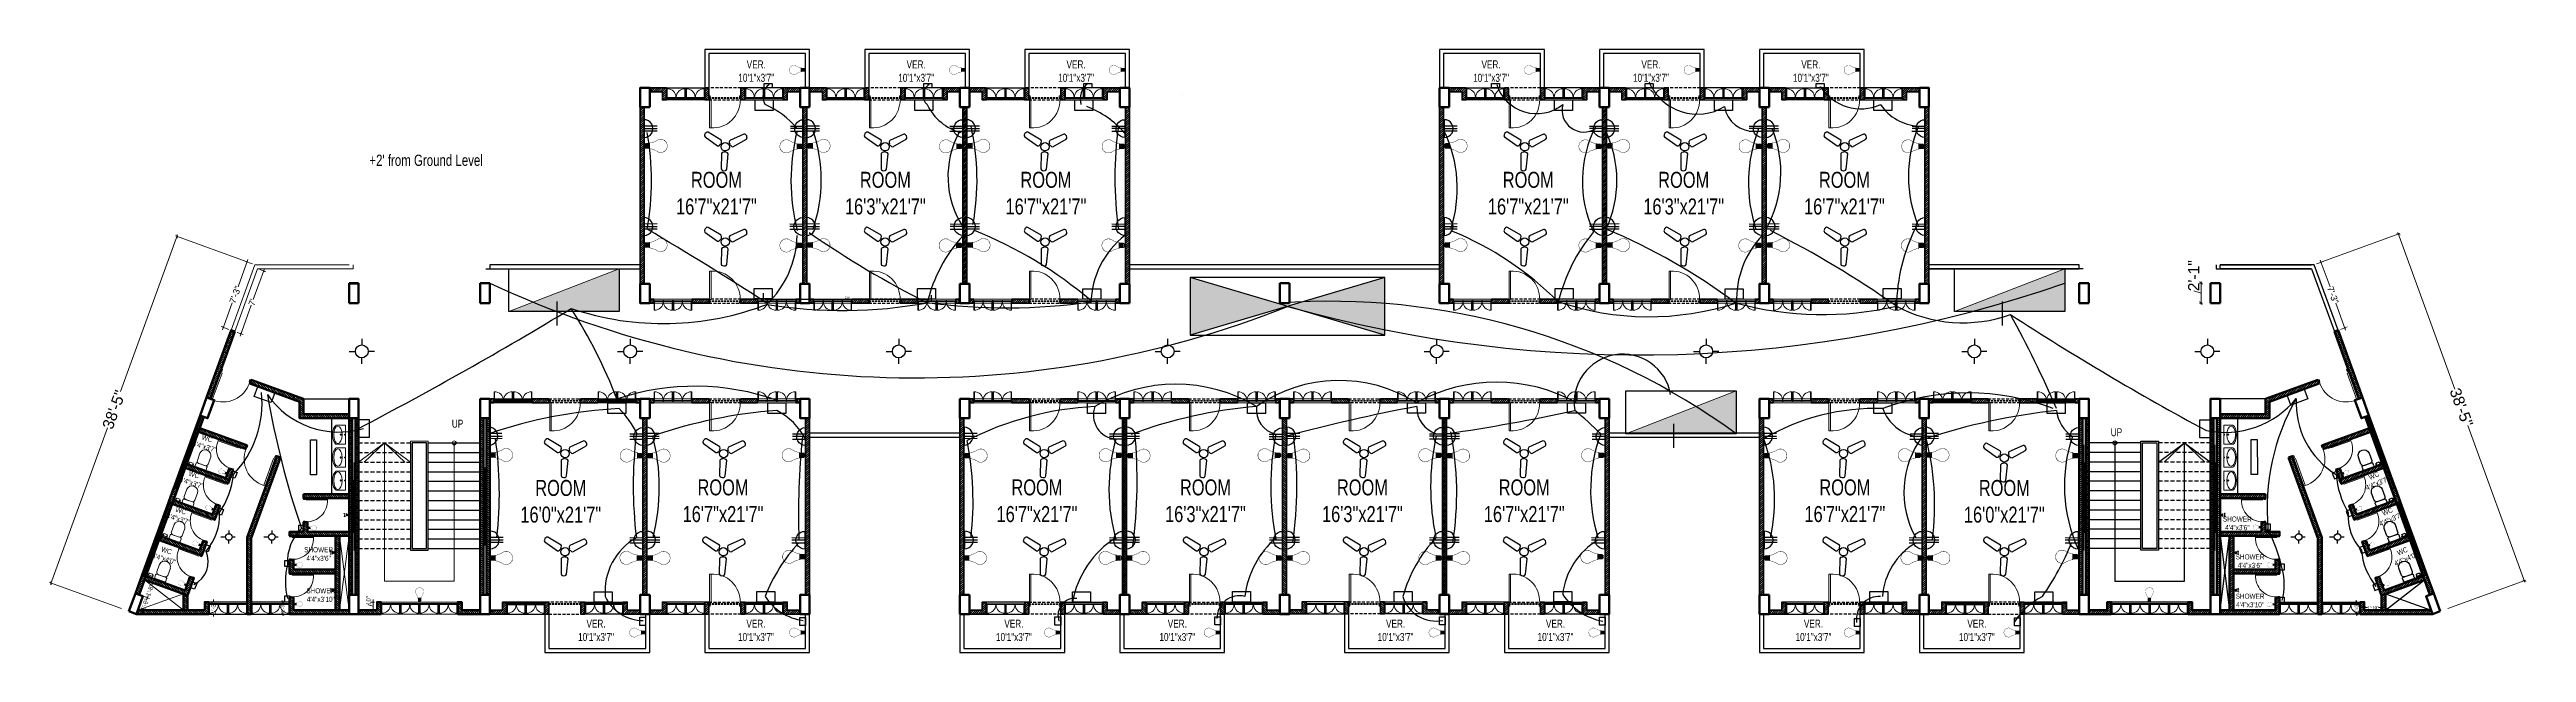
# Model space of a CAD drawing. Header units: inches. Extents: x -20263 to 10253, y -4567 to 3195.
# Drawn here: x -7124 to -4026, y -3 to 751 of the extents above; entities that cross this region are included whole.
import ezdxf

# ---------------------------------------------------------------- set-up
doc = ezdxf.new("R2010")
doc.units = ezdxf.units.IN
doc.header["$MEASUREMENT"] = 0
doc.linetypes.add('ACAD_ISO02W100', pattern=[15, 12, -3])
doc.linetypes.add('DASHED2', pattern=[0.375, 0.25, -0.125])
for name, color, linetype, lineweight in [('A-TEXT', 7, 'Continuous', 5), ('ar-DOOR-WOOD', 44, 'Continuous', 0), ('column', 1, 'Continuous', 50), ('Dimension', 18, 'Continuous', 9), ("ele legend-8'", 53, 'Continuous', 25), ('illustr-TOILET FIXTURE', 171, 'Continuous', 0), ('Main Wall', 250, 'Continuous', 13), ('WALL_SEC_', 170, 'Continuous', 25), ('walll', 7, 'Continuous', 30), ('window', 160, 'Continuous', 9)]:
    doc.layers.add(name, color=color, linetype=linetype, lineweight=lineweight)
for name, color, linetype in [('BOX', 7, 'Continuous'), ('conduit', 160, 'Continuous'), ('e conduit sdb to swicth', 160, 'Continuous'), ('Electrical Installation', 50, 'Continuous'), ('liveline', 1, 'Continuous'), ('plug ins', 7, 'Continuous')]:
    doc.layers.add(name, color=color, linetype=linetype)
doc.layers.add('hatch brick', color=32, linetype='Continuous', lineweight=0, transparency=0.4)
doc.styles.add('SIMPLE', font='romantic.ttf')
doc.styles.get("Standard").update_dxf_attribs({"font": 'arial.ttf'})
doc.dimstyles.new('Architectural', dxfattribs={"dimtxt": 14, "dimasz": 4, "dimexe": 2, "dimexo": 10, "dimgap": 0.09, "dimtad": 0, "dimdec": 0, "dimzin": 0, "dimdsep": 46, "dimlunit": 4, "dimtxsty": 'Standard', "dimblk": 'ARCHTICK', "dimcen": 0.09, "dimdle": 2, "dimclrd": 256, "dimclre": 256, "dimclrt": 256, "dimadec": 0, "dimazin": 0, "dimtfac": 1, "dimtdec": 0, "dimtofl": 0, "dimtmove": 1, "dimatfit": 2, "dimfxl": 12, "dimtolj": 1, "dimtzin": 0, "dimlwd": -1, "dimlwe": -1, "dimarcsym": 0})
doc.dimstyles.new('Architectural small', dxfattribs={"dimtxt": 8, "dimasz": 2, "dimexe": 3, "dimexo": 3, "dimgap": 0.09, "dimtad": 0, "dimdec": 0, "dimzin": 0, "dimdsep": 46, "dimlunit": 4, "dimtxsty": 'Standard', "dimblk": 'ARCHTICK', "dimcen": 0.09, "dimdle": 3, "dimclrd": 6, "dimclre": 6, "dimclrt": 5, "dimadec": 0, "dimazin": 0, "dimtfac": 1, "dimtdec": 0, "dimtofl": 0, "dimtmove": 1, "dimatfit": 2, "dimfxl": 12, "dimtolj": 1, "dimtzin": 0, "dimlwd": 18, "dimlwe": 18, "dimarcsym": 0})
doc.dimstyles.get("Standard").update_dxf_attribs({"dimtxt": 0.18, "dimasz": 0.18, "dimexe": 0.18, "dimexo": 0.0625, "dimgap": 0.09, "dimtad": 0, "dimtih": 1, "dimtoh": 1, "dimdec": 4, "dimzin": 0, "dimdsep": 46, "dimtxsty": 'Standard', "dimcen": 0.09, "dimadec": 0, "dimazin": 0, "dimtfac": 1, "dimtdec": 4, "dimtofl": 0, "dimtmove": 0, "dimatfit": 3, "dimfxl": 1, "dimtolj": 1, "dimtzin": 0, "dimarcsym": 0})
pattern_1 = [(45, (-60908.7215, -18643.0582), (-1.325825215, 1.325825215), [])]
pattern_2 = [(45, (-60977.7215, -18645.0582), (-1.325825215, 1.325825215), [])]
pattern_3 = [(45, (-60992.2215, -18645.0582), (-1.325825215, 1.325825215), [])]
pattern_4 = [(45, (-60976.5102, -18645.0582), (-1.325825215, 1.325825215), [])]
pattern_5 = [(45, (-60982.7215, -18897.0582), (-1.325825215, 1.325825215), [])]
pattern_6 = [(45, (-60863.7215, -18643.0582), (-1.325825215, 1.325825215), [])]
pattern_7 = [(45, (-60974.2215, -18645.0582), (-1.325825215, 1.325825215), [])]
pattern_8 = [(45, (-60981.2215, -18645.0582), (-1.325825215, 1.325825215), [])]
pattern_9 = [(45, (-1504675.5829, -132531.3401), (-1.3258252147, 1.3258252147), [])]
pattern_10 = [(45, (-1504275.5829, -132531.3401), (-1.3258252147, 1.3258252147), [])]
pattern_11 = [(45, (-1503675.5829, -132531.3401), (-1.3258252147, 1.3258252147), [])]
pattern_12 = [(45, (-1503275.5829, -132531.3401), (-1.3258252147, 1.3258252147), [])]

msp = doc.modelspace()

# ---------------------------------------------------------------- texts
at = {"layer": 'A-TEXT', "attachment_point": 9, "style": 'SIMPLE'}
for s, insert, char_height, width in [('\\pxqc;{\\fSwis721 LtCn BT|b0|i0|c0|p34;VER.\\P10\'1"x3\'7"}', (-6203.57, 710.24), 10, 73.45933), ('\\pxqc;{\\fSwis721 LtCn BT|b0|i0|c0|p34;VER.\\P10\'1"x3\'7"}', (-6003.57, 710.24), 10, 73.45933), ('\\pxqc;{\\fSwis721 LtCn BT|b0|i0|c0|p34;VER.\\P10\'1"x3\'7"}', (-5803.57, 710.24), 10, 73.45933), ('\\pxqc;{\\fSwis721 LtCn BT|b0|i0|c0|p34;VER.\\P10\'1"x3\'7"}', (-5284.57, 710.24), 10, 73.45933), ('\\pxqc;{\\fSwis721 LtCn BT|b0|i0|c0|p34;VER.\\P10\'1"x3\'7"}', (-5084.57, 710.24), 10, 73.45933), ('\\pxqc;{\\fSwis721 LtCn BT|b0|i0|c0|p34;VER.\\P10\'1"x3\'7"}', (-4884.57, 710.24), 10, 73.45933), ("\\pxqc;{\\fSwis721 LtCn BT|b0|i0|c0|p34;+2' from Ground Level }", (-6579.747, 605.04), 14, 146.91866), ('\\pxqc;{\\fSwis721 LtCn BT|b0|i0|c0|p34;ROOM\\P16\'7"x21\'7"}', (-6216.633, 544.17), 20, 146.91866), ('\\pxqc;{\\fSwis721 LtCn BT|b0|i0|c0|p34;ROOM\\P16\'3"x21\'7"}', (-6005.366, 544.17), 20, 146.91866), ('\\pxqc;{\\fSwis721 LtCn BT|b0|i0|c0|p34;ROOM\\P16\'7"x21\'7"}', (-5804.532, 544.17), 20, 146.91866), ('\\pxqc;{\\fSwis721 LtCn BT|b0|i0|c0|p34;ROOM\\P16\'7"x21\'7"}', (-5201.28, 544.17), 20, 146.91866), ('\\pxqc;{\\fSwis721 LtCn BT|b0|i0|c0|p34;ROOM\\P16\'3"x21\'7"}', (-5006.898, 544.17), 20, 146.91866), ('\\pxqc;{\\fSwis721 LtCn BT|b0|i0|c0|p34;ROOM\\P16\'7"x21\'7"}', (-4805.879, 544.17), 20, 146.91866), ('\\pxqc,t7;{\\fSwis721 LtCn BT|b0|i0|c0|p34;UP}', (-6580.386, 277.725), 10, 67.05491), ('\\pxqc,t7;{\\fSwis721 LtCn BT|b0|i0|c0|p34;UP}', (-4505.623, 267.032), 10, 67.05491), ('\\pxqc;{\\fSwis721 LtCn BT|b0|i0|c0|p34;ROOM\\P16\'0"x21\'7"}', (-6411.315, 158.916), 20, 146.91866), ('\\pxqc;{\\fSwis721 LtCn BT|b0|i0|c0|p34;ROOM\\P16\'7"x21\'7"}', (-6208.419, 159.629), 20, 146.91866), ('\\pxqc;{\\fSwis721 LtCn BT|b0|i0|c0|p34;ROOM\\P16\'7"x21\'7"}', (-5815.787, 159.629), 20, 146.91866), ('\\pxqc;{\\fSwis721 LtCn BT|b0|i0|c0|p34;ROOM\\P16\'3"x21\'7"}', (-5605.018, 159.629), 20, 146.91866), ('\\pxqc;{\\fSwis721 LtCn BT|b0|i0|c0|p34;ROOM\\P16\'3"x21\'7"}', (-5408.702, 159.629), 20, 146.91866), ('\\pxqc;{\\fSwis721 LtCn BT|b0|i0|c0|p34;ROOM\\P16\'7"x21\'7"}', (-5206.364, 159.629), 20, 146.91866), ('\\pxqc;{\\fSwis721 LtCn BT|b0|i0|c0|p34;ROOM\\P16\'7"x21\'7"}', (-4805.332, 159.629), 20, 146.91866), ('\\pxqc;{\\fSwis721 LtCn BT|b0|i0|c0|p34;ROOM\\P16\'0"x21\'7"}', (-4605.896, 158.916), 20, 146.91866), ('\\pxqc;{\\fSwis721 LtCn BT|b0|i0|c0|p34;VER.\\P10\'1"x3\'7"}', (-6403.964, 11.014), 10, 73.45933), ('\\pxqc;{\\fSwis721 LtCn BT|b0|i0|c0|p34;VER.\\P10\'1"x3\'7"}', (-6203.964, 11.014), 10, 73.45933), ('\\pxqc;{\\fSwis721 LtCn BT|b0|i0|c0|p34;VER.\\P10\'1"x3\'7"}', (-5881.323, 11.014), 10, 73.45933), ('\\pxqc;{\\fSwis721 LtCn BT|b0|i0|c0|p34;VER.\\P10\'1"x3\'7"}', (-5676.912, 11.014), 10, 73.45933), ('\\pxqc;{\\fSwis721 LtCn BT|b0|i0|c0|p34;VER.\\P10\'1"x3\'7"}', (-5403.964, 11.077), 10, 73.45933), ('\\pxqc;{\\fSwis721 LtCn BT|b0|i0|c0|p34;VER.\\P10\'1"x3\'7"}', (-5203.964, 11.077), 10, 73.45933), ('\\pxqc;{\\fSwis721 LtCn BT|b0|i0|c0|p34;VER.\\P10\'1"x3\'7"}', (-4881.323, 11.014), 10, 73.45933), ('\\pxqc;{\\fSwis721 LtCn BT|b0|i0|c0|p34;VER.\\P10\'1"x3\'7"}', (-4676.912, 11.014), 10, 73.45933)]:
    msp.add_mtext(s, dxfattribs=dict(at, insert=insert, char_height=char_height, width=width))
at = {"layer": 'A-TEXT', "char_height": 6.4, "width": 47.01397, "attachment_point": 9, "style": 'SIMPLE'}
for s, insert, rotation in [('\\pxqc;{\\fSwis721 LtCn BT|b0|i0|c0|p34;WC\\P4\'4"x3\'7"}', (-6908.707, 244.041), 342.845439), ('\\pxqc;{\\fSwis721 LtCn BT|b0|i0|c0|p34;WC\\P4\'4"x3\'7"}', (-6925.094, 198.925), 342.845439), ('\\pxqc;{\\fSwis721 LtCn BT|b0|i0|c0|p34;WC\\P4\'4"x3\'7"}', (-4190.031, 214.555), 23.409484), ('\\pxqc;{\\fSwis721 LtCn BT|b0|i0|c0|p34;WC\\P4\'4"x3\'7"}', (-6941.477, 153.815), 342.845439), ('\\pxqc;{\\fSwis721 LtCn BT|b0|i0|c0|p34;SHOWER\\P4\'4"x3\'6"}', (-4364.471, 149.641), 359.845439), ('\\pxqc;{\\fSwis721 LtCn BT|b0|i0|c0|p34;WC\\P4\'4"x3\'7"}', (-4173.143, 169.631), 23.409484), ('\\pxqc;{\\fSwis721 LtCn BT|b0|i0|c0|p34;WC\\P4\'4"x4\'0"}', (-6959.571, 103.999), 342.845439), ('\\pxqc;{\\fSwis721 LtCn BT|b0|i0|c0|p34;SHOWER\\P4\'4"x3\'6"}', (-6764.191, 111.264), 359.845439), ('\\pxqc;{\\fSwis721 LtCn BT|b0|i0|c0|p34;WC\\P4\'4"x4\'0"}', (-4154.492, 120.021), 23.409484), ('\\pxqc;{\\fSwis721 LtCn BT|b0|i0|c0|p34;SHOWER\\P4\'4"x3\'6"}', (-4348.534, 102.353), 359.845439), ('\\pxqc;{\\fSwis721 LtCn BT|b0|i0|c0|p34;SHOWER\\P4\'4"x3\'10"}', (-6761.423, 59.952), 359.845439), ('\\pxqc;{\\fSwis721 LtCn BT|b0|i0|c0|p34;SHOWER\\P4\'4"x3\'10"}', (-4348.534, 53.175), 359.845439)]:
    msp.add_mtext(s, dxfattribs=dict(at, insert=insert, rotation=rotation))

# ---------------------------------------------------------------- blocks, each defined once
blk = doc.blocks.new('_ArchTick')
at = {"color": 0, "linetype": 'ByBlock', "const_width": 0.15}
blk.add_lwpolyline([(-0.5, -0.5), (0.5, 0.5)], dxfattribs=at)
blk = doc.blocks.new('*D126')
at = {"layer": 'Defpoints', "color": 0, "transparency": 16777216}
for p in [(-6867.5, 481.7), (-7122.3, 83.7), (-7024.9, 48.3)]:
    blk.add_point(p, dxfattribs=at)
at = {"layer": 'Dimension', "transparency": 16777216}
for p, q in [((-6964.2, 518.9), (-7035.4, 323)), ((-6876.9, 485.1), (-6966.8, 517.7)), ((-7123, 81.8), (-7051.8, 277.7)), ((-7034.3, 51.7), (-7124.2, 84.3))]:
    blk.add_line(p, q, dxfattribs=at)
at = {"layer": 'Dimension', "transparency": 16777216, "xscale": 4, "yscale": 4, "zscale": 4}
for p, rotation in [((-6964.9, 517.1), 70.0371155130217), ((-7122.3, 83.7), 250.0371155130217)]:
    blk.add_blockref('_ArchTick', p, dxfattribs=dict(at, rotation=rotation))
at = {"layer": 'Dimension', "transparency": 16777216, "insert": (-7043.6, 300.4), "char_height": 14, "attachment_point": 5, "rotation": 70.0371}
blk.add_mtext('\\A1;38\'-5"', dxfattribs=at)
blk = doc.blocks.new('*D127')
at = {"layer": 'Defpoints', "color": 0, "transparency": 16777216}
for p in [(-4291.7, 481.7), (-4029, 86.5), (-4134.2, 48.3)]:
    blk.add_point(p, dxfattribs=at)
at = {"layer": 'Dimension', "transparency": 16777216}
for p, q in [((-4282.3, 485.1), (-4184.6, 520.6)), ((-4187.1, 521.8), (-4116, 325.9)), ((-4028.3, 84.6), (-4099.5, 280.5)), ((-4124.8, 51.7), (-4027.1, 87.2))]:
    blk.add_line(p, q, dxfattribs=at)
at = {"layer": 'Dimension', "transparency": 16777216, "xscale": 4, "yscale": 4, "zscale": 4}
for p, rotation in [((-4186.4, 519.9), 109.9628844869782), ((-4029, 86.5), 289.9628844869782)]:
    blk.add_blockref('_ArchTick', p, dxfattribs=dict(at, rotation=rotation))
at = {"layer": 'Dimension', "transparency": 16777216, "insert": (-4107.7, 303.2), "char_height": 14, "attachment_point": 5, "rotation": 289.9629}
blk.add_mtext('\\A1;38\'-5"', dxfattribs=at)
blk = doc.blocks.new('*D128')
at = {"layer": 'Defpoints', "color": 0, "transparency": 16777216}
for p in [(-6864, 476.7), (-6856.4, 473.9), (-6892.5, 398)]:
    blk.add_point(p, dxfattribs=at)
at = {"layer": 'Dimension', "color": 6, "lineweight": 18, "transparency": 16777216}
for p, q in [((-6855.3, 476.7), (-6869.4, 438.1)), ((-6861.1, 475.6), (-6853.5, 472.9)), ((-6885.9, 392.4), (-6871.9, 431.1)), ((-6889.7, 397), (-6882.1, 394.2))]:
    blk.add_line(p, q, dxfattribs=at)
at = {"layer": 'Dimension', "color": 6, "lineweight": 18, "transparency": 16777216, "xscale": 2, "yscale": 2, "zscale": 2}
for p, rotation in [((-6856.4, 473.9), 70.03895655917337), ((-6884.9, 395.3), 250.0389565591734)]:
    blk.add_blockref('_ArchTick', p, dxfattribs=dict(at, rotation=rotation))
at = {"layer": 'Dimension', "color": 5, "transparency": 16777216, "insert": (-6870.6, 434.6), "char_height": 8, "attachment_point": 5, "rotation": 70.039}
blk.add_mtext("\\A1;7'", dxfattribs=at)
blk = doc.blocks.new('*D129')
at = {"layer": 'Defpoints', "color": 0, "transparency": 16777216}
for p in [(-4291.7, 481.7), (-4253.5, 402.8), (-4261.9, 399.7)]:
    blk.add_point(p, dxfattribs=at)
at = {"layer": 'Dimension', "color": 6, "lineweight": 18, "transparency": 16777216}
for p, q in [((-4288.9, 482.7), (-4280.5, 485.7)), ((-4284.3, 487.5), (-4272, 453.8)), ((-4252.5, 400), (-4264.7, 433.7)), ((-4259.1, 400.8), (-4250.7, 403.8))]:
    blk.add_line(p, q, dxfattribs=at)
at = {"layer": 'Dimension', "color": 6, "lineweight": 18, "transparency": 16777216, "xscale": 2, "yscale": 2, "zscale": 2}
for p, rotation in [((-4283.3, 484.7), 109.9610434408243), ((-4253.5, 402.8), 289.9610434408243)]:
    blk.add_blockref('_ArchTick', p, dxfattribs=dict(at, rotation=rotation))
at = {"layer": 'Dimension', "color": 5, "transparency": 16777216, "insert": (-4268.4, 443.8), "char_height": 8, "attachment_point": 5, "rotation": 289.961}
blk.add_mtext('\\A1;7\'-3"', dxfattribs=at)
blk = doc.blocks.new('*D130')
at = {"layer": 'Defpoints', "color": 0, "transparency": 16777216}
for p in [(-6867.5, 481.7), (-6906.8, 403.2), (-6897.2, 399.7)]:
    blk.add_point(p, dxfattribs=at)
at = {"layer": 'Dimension', "color": 6, "lineweight": 18, "transparency": 16777216}
for p, q in [((-6876, 488), (-6888.3, 454.2)), ((-6870.3, 482.7), (-6879.9, 486.2)), ((-6907.8, 400.4), (-6895.6, 434.1)), ((-6900, 400.7), (-6909.6, 404.2))]:
    blk.add_line(p, q, dxfattribs=at)
at = {"layer": 'Dimension', "color": 6, "lineweight": 18, "transparency": 16777216, "xscale": 2, "yscale": 2, "zscale": 2}
for p, rotation in [((-6877.1, 485.1), 70.0587109803053), ((-6906.8, 403.2), 250.0587109803053)]:
    blk.add_blockref('_ArchTick', p, dxfattribs=dict(at, rotation=rotation))
at = {"layer": 'Dimension', "color": 5, "transparency": 16777216, "insert": (-6891.9, 444.2), "char_height": 8, "attachment_point": 5, "rotation": 70.0587}
blk.add_mtext('\\A1;7\'-3"', dxfattribs=at)
blk = doc.blocks.new('*D131')
at = {"layer": 'Defpoints', "color": 0, "transparency": 16777216}
for p in [(-6719.3, 49.9), (-6714.6, 59.9), (-6714.6, 49.9)]:
    blk.add_point(p, dxfattribs=at)
at = {"layer": 'Dimension', "color": 6, "lineweight": 18, "transparency": 16777216}
for p, q in [((-6719.3, 62.9), (-6719.3, 46.9)), ((-6725.2, 56.6), (-6725.2, 56.8)), ((-6719.3, 54.9), (-6725.2, 56.6)), ((-6717.6, 59.9), (-6722.3, 59.9)), ((-6717.6, 49.9), (-6722.3, 49.9))]:
    blk.add_line(p, q, dxfattribs=at)
for p, rotation in [((-6719.3, 59.9), 90), ((-6719.3, 49.9), 270)]:
    blk.add_blockref('_ArchTick', p, dxfattribs=dict(at, rotation=rotation))
at = {"layer": 'Dimension', "color": 5, "transparency": 16777216, "insert": (-6725.2, 61.8), "char_height": 8, "attachment_point": 5, "rotation": 90}
blk.add_mtext('\\A1;{\\H0.66667x;10"}', dxfattribs=at)
blk = doc.blocks.new('*D132')
at = {"layer": 'Defpoints', "color": 0, "transparency": 16777216}
for p in [(-7007.4, 67.2), (-7002, 65.2), (-7013.7, 49.9)]:
    blk.add_point(p, dxfattribs=at)
at = {"layer": 'Dimension', "color": 6, "lineweight": 18, "transparency": 16777216}
for p, q in [((-7004.6, 66.2), (-6999.1, 64.2)), ((-7000.9, 68), (-7002.7, 63.1)), ((-7010.9, 48.8), (-7005.4, 46.9)), ((-7009.3, 45.1), (-7007.5, 50))]:
    blk.add_line(p, q, dxfattribs=at)
at = {"layer": 'Dimension', "color": 6, "lineweight": 18, "transparency": 16777216, "xscale": 2, "yscale": 2, "zscale": 2}
for p, rotation in [((-7002, 65.2), 70.03895655909592), ((-7008.3, 47.9), 250.0389565590959)]:
    blk.add_blockref('_ArchTick', p, dxfattribs=dict(at, rotation=rotation))
at = {"layer": 'Dimension', "color": 5, "transparency": 16777216, "insert": (-7005.1, 56.6), "char_height": 8, "attachment_point": 5, "rotation": 70.039}
blk.add_mtext('\\A1;{\\H0.66667x;1\'-6"}', dxfattribs=at)
blk = doc.blocks.new('*D133')
at = {"layer": 'Defpoints', "color": 0, "transparency": 16777216}
for p in [(-7012.1, 68.9), (-7005.3, 87.6), (-6995.2, 83.9)]:
    blk.add_point(p, dxfattribs=at)
at = {"layer": 'Dimension', "color": 6, "lineweight": 18, "transparency": 16777216}
for p, q in [((-7009.3, 67.9), (-6999.1, 64.2)), ((-7003, 62.4), (-7000.9, 68)), ((-7002.5, 86.5), (-6992.3, 82.9)), ((-6994.1, 86.7), (-6996.2, 81.1))]:
    blk.add_line(p, q, dxfattribs=at)
at = {"layer": 'Dimension', "color": 6, "lineweight": 18, "transparency": 16777216, "xscale": 2, "yscale": 2, "zscale": 2}
for p, rotation in [((-7002, 65.2), 250.0023431751271), ((-6995.2, 83.9), 70.00234317512712)]:
    blk.add_blockref('_ArchTick', p, dxfattribs=dict(at, rotation=rotation))
at = {"layer": 'Dimension', "color": 5, "transparency": 16777216, "insert": (-6998.6, 74.5), "char_height": 8, "attachment_point": 5, "rotation": 70.0023}
blk.add_mtext('\\A1;{\\H0.66667x;1\'-8"}', dxfattribs=at)
blk = doc.blocks.new('DOOR_45')
at = {"layer": 'ar-DOOR-WOOD'}
for p, q in [((-11008.7, 15426.4), (-11008.7, 15424.4)), ((-10968.7, 15426.4), (-11008.7, 15426.4)), ((-11008.7, 15424.4), (-10968.7, 15424.4)), ((-10968.7, 15427.4), (-10963.7, 15427.4)), ((-10968.7, 15427.4), (-10968.7, 15426.4)), ((-10968.7, 15424.4), (-10968.7, 15426.4)), ((-10968.7, 15426.4), (-10966.7, 15426.4)), ((-10966.7, 15426.4), (-10966.7, 15425.4)), ((-10966.7, 15425.4), (-10963.7, 15425.4)), ((-10963.7, 15427.4), (-10963.7, 15425.4)), ((-10968.7, 15382.4), (-10968.7, 15383.4)), ((-10968.7, 15383.4), (-10966.7, 15383.4)), ((-10968.7, 15382.4), (-10963.7, 15382.4)), ((-10966.7, 15384.4), (-10963.7, 15384.4)), ((-10966.7, 15383.4), (-10966.7, 15384.4)), ((-10963.7, 15382.4), (-10963.7, 15384.4))]:
    blk.add_line(p, q, dxfattribs=at)
for points in [[(-10968.7, 15426.4), (-11008.7, 15426.4), (-11008.7, 15424.4), (-10968.7, 15424.4)], [(-10963.7, 15427.4), (-10968.7, 15427.4), (-10968.7, 15426.4), (-10966.7, 15426.4), (-10966.7, 15425.4), (-10963.7, 15425.4)], [(-10968.7, 15383.4), (-10968.7, 15382.4), (-10963.7, 15382.4), (-10963.7, 15384.4), (-10966.7, 15384.4), (-10966.7, 15383.4)]]:
    blk.add_lwpolyline(points, close=True, dxfattribs=at)
blk.add_arc((-10969.9, 15422.3), 38.9, 176.9083, 271.677, dxfattribs=at)
blk = doc.blocks.new('DOOR_40')
at = {"layer": 'ar-DOOR-WOOD'}
for p, q in [((-11029, 15421), (-11064, 15421)), ((-11064, 15421), (-11064, 15419)), ((-11064, 15419), (-11029, 15419)), ((-11029, 15422), (-11024, 15422)), ((-11029, 15422), (-11029, 15421)), ((-11029, 15419), (-11029, 15421)), ((-11029, 15421), (-11027, 15421)), ((-11027, 15421), (-11027, 15420)), ((-11027, 15420), (-11024, 15420)), ((-11024, 15422), (-11024, 15420)), ((-11029, 15383), (-11027, 15383)), ((-11029, 15382), (-11029, 15383)), ((-11029, 15382), (-11024, 15382)), ((-11027, 15383), (-11027, 15384)), ((-11027, 15384), (-11024, 15384)), ((-11024, 15382), (-11024, 15384))]:
    blk.add_line(p, q, dxfattribs=at)
blk.add_arc((-11029, 15418), 34.8, 178.03, 270.3561, dxfattribs=at)
blk = doc.blocks.new('room 1')
h = blk.add_hatch()
h.set_pattern_fill('ANSI31', color=256, scale=15)
h.paths.add_polyline_path([(1498318, 133229), (1498318, 133219), (1498323, 133219), (1498323, 133234), (1498302, 133234), (1498302, 133229), (1498302, 133229)])
h = blk.add_hatch()
h.set_pattern_fill('ANSI31', color=256, scale=15)
h.paths.add_polyline_path([(1498474, 133229), (1498474, 133219), (1498469, 133219), (1498469, 133234), (1498490, 133234), (1498490, 133229), (1498490, 133229)])
at = {"layer": 'hatch brick'}
h = blk.add_hatch(dxfattribs=at)
h.set_pattern_fill('ANSI31', color=256, scale=15)
h.paths.add_polyline_path([(1498298.5, 132989), (1498293.5, 132989), (1498293.5, 133210), (1498298.5, 133210)])
h = blk.add_hatch(dxfattribs=at)
h.set_pattern_fill('ANSI31', color=256, scale=15)
h.set_pattern_definition([(45, (69, 2), (-1.3258252147, 1.3258252147), [])])
h.paths.add_polyline_path([(1498376, 133234), (1498376, 133219), (1498376, 133219), (1498371, 133219), (1498371, 133234)])
h = blk.add_hatch(dxfattribs=at)
h.set_pattern_fill('ANSI31', color=256, scale=15)
h.set_pattern_definition([(45, (114, 2), (-1.3258252147, 1.3258252147), [])])
h.paths.add_polyline_path([(1498421, 133234), (1498421, 133219), (1498421, 133219), (1498416, 133219), (1498416, 133234)])
h = blk.add_hatch(dxfattribs=at)
h.set_pattern_fill('ANSI31', color=256, scale=15)
h.paths.add_polyline_path([(1498493.5, 132989), (1498498.5, 132989), (1498498.5, 133210), (1498493.5, 133210)])
h = blk.add_hatch(dxfattribs=at)
h.set_pattern_fill('ANSI31', color=256, scale=15)
h.set_pattern_definition([(45, (-14.5, 0), (-1.3258252147, 1.3258252147), [])])
h.paths.add_polyline_path([(1498302, 132970), (1498307, 132970), (1498307, 132965), (1498302, 132965)])
h = blk.add_hatch(dxfattribs=at)
h.set_pattern_fill('ANSI31', color=256, scale=15)
h.set_pattern_definition([(45, (-5, -252), (-1.3258252147, 1.3258252147), [])])
h.paths.add_polyline_path([(1498376, 132970), (1498355, 132970), (1498355, 132965), (1498376, 132965)])
h = blk.add_hatch(dxfattribs=at)
h.set_pattern_fill('ANSI31', color=256, scale=15)
h.set_pattern_definition([(45, (1.2113, 4e-09), (-1.3258252147, 1.3258252147), [])])
h.paths.add_polyline_path([(1498437, 132970), (1498416, 132970), (1498416, 132965), (1498437, 132965)])
h = blk.add_hatch(dxfattribs=at)
h.set_pattern_fill('ANSI31', color=256, scale=15)
h.paths.add_polyline_path([(1498490, 132970), (1498485, 132970), (1498485, 132965), (1498490, 132965)])
for points in [[(1498323, 133234), (1498371, 133234), (1498371, 133219), (1498323, 133219)], [(1498469, 133234), (1498421, 133234), (1498421, 133219), (1498469, 133219)]]:
    blk.add_lwpolyline(points, close=True)
at = {"linetype": 'DASHED2', "ltscale": 15}
for points in [[(1498376, 133219), (1498416, 133219), (1498416, 133234), (1498376, 133234)], [(1498376, 132965), (1498416, 132965), (1498416, 132970), (1498376, 132970)]]:
    blk.add_lwpolyline(points, close=True, dxfattribs=at)
at = {"layer": 'Main Wall', "color": 1, "lineweight": 50}
for points in [[(1498302, 133210), (1498290, 133210), (1498290, 133234), (1498302, 133234), (1498302, 133210)], [(1498502, 133210), (1498490, 133210), (1498490, 133234), (1498502, 133234), (1498502, 133210)], [(1498302, 132965), (1498290, 132965), (1498290, 132989), (1498302, 132989), (1498302, 132965)], [(1498502, 132965), (1498490, 132965), (1498490, 132989), (1498502, 132989), (1498502, 132965)]]:
    blk.add_lwpolyline(points, dxfattribs=at)
at = {"layer": 'Main Wall', "lineweight": 35}
for points in [[(1498298.5, 132989), (1498293.5, 132989), (1498293.5, 133210), (1498298.5, 133210)], [(1498376, 133234), (1498376, 133219), (1498376, 133219), (1498376, 133219), (1498371, 133219), (1498371, 133234)], [(1498421, 133234), (1498421, 133219), (1498421, 133219), (1498421, 133219), (1498416, 133219), (1498416, 133234)], [(1498493.5, 132989), (1498498.5, 132989), (1498498.5, 133210), (1498493.5, 133210)], [(1498302, 132970), (1498307, 132970), (1498307, 132965), (1498302, 132965)], [(1498437, 132970), (1498416, 132970), (1498416, 132965), (1498437, 132965)], [(1498490, 132970), (1498485, 132970), (1498485, 132965), (1498490, 132965)]]:
    blk.add_lwpolyline(points, close=True, dxfattribs=at)
for points in [[(1498318, 133229), (1498318, 133219), (1498323, 133219), (1498323, 133234), (1498302, 133234), (1498302, 133229), (1498302, 133229), (1498302, 133229), (1498318, 133229)], [(1498474, 133229), (1498474, 133219), (1498469, 133219), (1498469, 133234), (1498490, 133234), (1498490, 133229), (1498490, 133229), (1498490, 133229), (1498474, 133229)], [(1498376, 132970), (1498376, 132970), (1498355, 132970), (1498355, 132965), (1498376, 132965), (1498376, 132970)]]:
    blk.add_lwpolyline(points, dxfattribs=at)
at = {"layer": 'Main Wall', "color": 150}
for points in [[(1498371, 133221), (1498323.6, 133221), (1498323.6, 133222), (1498371, 133222)], [(1498371, 133221), (1498323.6, 133221), (1498323.6, 133221.5), (1498371, 133221.5)], [(1498421, 133221), (1498468.4, 133221), (1498468.4, 133222), (1498421, 133222)], [(1498421, 133221), (1498468.4, 133221), (1498468.4, 133221.5), (1498421, 133221.5)], [(1498307, 132968), (1498354.4, 132968), (1498354.4, 132967), (1498307, 132967)], [(1498307, 132968), (1498354.4, 132968), (1498354.4, 132967.5), (1498307, 132967.5)], [(1498437.6, 132968), (1498484.4, 132968), (1498484.4, 132967), (1498437.6, 132967)], [(1498437.6, 132968), (1498484.4, 132968), (1498484.4, 132967.5), (1498437.6, 132967.5)]]:
    blk.add_lwpolyline(points, close=True, dxfattribs=at)
at = {"layer": 'Main Wall', "color": 150, "linetype": 'DASHED2', "ltscale": 10}
for points in [[(1498376, 133222), (1498416, 133222), (1498416, 133221), (1498376, 133221)], [(1498376, 133222), (1498416, 133222), (1498416, 133221.5), (1498376, 133221.5)], [(1498376, 132968), (1498416, 132968), (1498416, 132967), (1498376, 132967)], [(1498376, 132968), (1498416, 132968), (1498416, 132967.5), (1498376, 132967.5)]]:
    blk.add_lwpolyline(points, close=True, dxfattribs=at)
at = {"layer": 'Main Wall'}
for points in [[(1498307, 132965), (1498355, 132965), (1498355, 132970), (1498307, 132970)], [(1498437, 132965), (1498485, 132965), (1498485, 132970), (1498437, 132970)]]:
    blk.add_lwpolyline(points, close=True, dxfattribs=at)
at = {"layer": 'Main Wall', "extrusion": (0, 0, -1)}
for name, p, xscale, yscale, zscale, rotation in [('DOOR_40', (-1502949.7, 129913.8), 0.2999999999999545, 0.2999999999999545, -0.2999999999999545, 270), ('DOOR_40', (-1502973.7, 129913.8), 0.2999999999999545, 0.2999999999999545, -0.2999999999999545, 270), ('DOOR_45', (-1512089.3, 142969.6), -0.8888888888889142, 0.8888888888889142, -0.8888888888889142, 270), ('DOOR_40', (-1493818.3, 129913.8), -0.2999999999999545, 0.2999999999999545, -0.2999999999999545, 90), ('DOOR_40', (-1493842.3, 129913.8), -0.2999999999999545, 0.2999999999999545, -0.2999999999999545, 90), ('DOOR_45', (-1512089.3, 123219.5), 0.8888888888889142, 0.8888888888889142, -0.8888888888889142, 270), ('DOOR_40', (-1493704.3, 136275.3), 0.2999999999999545, 0.2999999999999545, -0.2999999999999545, 90), ('DOOR_40', (-1493728.3, 136275.3), 0.2999999999999545, 0.2999999999999545, -0.2999999999999545, 90), ('DOOR_40', (-1493834.3, 136275.3), 0.2999999999999545, 0.2999999999999545, -0.2999999999999545, 90), ('DOOR_40', (-1493858.3, 136275.3), 0.2999999999999545, 0.2999999999999545, -0.2999999999999545, 90)]:
    blk.add_blockref(name, p, dxfattribs=dict(at, xscale=xscale, yscale=yscale, zscale=zscale, rotation=rotation))
at = {"layer": 'Main Wall'}
for p, xscale, yscale, zscale, rotation in [((1493720.3, 129913.8), 0.2999999999999545, 0.2999999999999545, 0.2999999999999545, 270), ((1493744.3, 129913.8), 0.2999999999999545, 0.2999999999999545, 0.2999999999999545, 270), ((1503047.7, 129913.8), -0.2999999999999545, 0.2999999999999545, 0.2999999999999546, 90), ((1503071.7, 129913.8), -0.2999999999999545, 0.2999999999999545, 0.2999999999999546, 90), ((1502933.7, 136275.3), 0.2999999999999546, 0.2999999999999546, 0.2999999999999546, 90), ((1502957.7, 136275.3), 0.2999999999999546, 0.2999999999999546, 0.2999999999999546, 90), ((1503063.7, 136275.3), 0.2999999999999546, 0.2999999999999546, 0.2999999999999546, 90), ((1503087.7, 136275.3), 0.2999999999999546, 0.2999999999999546, 0.2999999999999546, 90)]:
    blk.add_blockref('DOOR_40', p, dxfattribs=dict(at, xscale=xscale, yscale=yscale, zscale=zscale, rotation=rotation))
blk = doc.blocks.new('T-FIX-027')
at = {"layer": 'illustr-TOILET FIXTURE'}
for p, q in [((-11843.8, 14568.9), (-11843.8, 14557.4)), ((-11843.8, 14568.9), (-11843.8, 14557.4)), ((-11843.8, 14568.9), (-11819.8, 14568.9)), ((-11843.8, 14568.9), (-11819.8, 14568.9)), ((-11819.8, 14568.9), (-11819.8, 14557.4)), ((-11819.8, 14568.9), (-11819.8, 14557.4))]:
    blk.add_line(p, q, dxfattribs=at)
for centre, radius in [((-11831.9, 14563.3), 0.762), ((-11831.9, 14563.3), 0.762), ((-11831.9, 14568.3), 0.508), ((-11831.9, 14568.3), 0.508)]:
    blk.add_circle(centre, radius, dxfattribs=at)
blk.add_ellipse((-11831.8, 14559.6), major_axis=(-10.9, 0), ratio=0.480383, dxfattribs=at)
blk.add_ellipse((-11831.8, 14559.6), major_axis=(-10.9, 0), ratio=0.480383, dxfattribs=at)
blk.add_ellipse((-11831.8, 14558.9), major_axis=(-12.4, 0), ratio=0.48498, start_param=6.528919, end_param=9.179045, dxfattribs=at)
blk.add_ellipse((-11831.8, 14558.9), major_axis=(-12.4, 0), ratio=0.48498, start_param=6.528919, end_param=9.179045, dxfattribs=at)
blk = doc.blocks.new('stair final')
for points in [[(82, 124), (82, -90), (-70, -90), (-70, 124)], [(-37.5, 124), (-37.5, -49), (49.5, -49), (49.5, 122.8)], [(17, 100), (49.5, 124), (82, 100)], [(24.2, 100), (49.5, 124)], [(49.5, 124), (75, 100)], [(82, -8), (82, -90)]]:
    blk.add_lwpolyline(points)
blk.add_lwpolyline([(-5, 126), (17, 126), (17, -10), (-5, -10)], close=True)
blk.add_circle((-37.5, 124), 2.49)
at = {"layer": 'BOX', "ltscale": 2000}
for p, q in [((-5, 124), (-70, 124)), ((-5, 112), (-70, 112)), ((-5, 100), (-70, 100)), ((-5, 88), (-70, 88)), ((-5, 76), (-70, 76)), ((-5, 64), (-70, 64)), ((-5, 52), (-70, 52)), ((-5, 40), (-70, 40)), ((-5, 28), (-70, 28)), ((-5, 16), (-70, 16)), ((-5, 4), (-70, 4)), ((-5, -8), (-70, -8)), ((0, -8), (-3, -8)), ((15, -8), (12, -8))]:
    blk.add_line(p, q, dxfattribs=at)
at = {"layer": 'BOX', "linetype": 'DASHED2', "ltscale": 20}
for p, q in [((82, 124), (17, 124)), ((82, 112), (17, 112)), ((82, 100), (17, 100)), ((82, 88), (17, 88)), ((82, 76), (17, 76)), ((82, 64), (17, 64)), ((82, 52), (17, 52)), ((82, 40), (17, 40)), ((82, 28), (17, 28)), ((82, 16), (17, 16)), ((82, 4), (17, 4)), ((82, -8), (17, -8))]:
    blk.add_line(p, q, dxfattribs=at)
at = {"layer": 'BOX', "ltscale": 2000}
for points in [[(17, 124), (17, -10), (-5, -10), (-5, 124)], [(-3, 124), (15, 124)]]:
    blk.add_lwpolyline(points, dxfattribs=at)
blk.add_lwpolyline([(15, 124), (15, -8), (-3, -8), (-3, 124)], close=True, dxfattribs=at)
blk = doc.blocks.new('wc')
at = {"linetype": 'Continuous'}
for p, q in [((17795, 10409.4), (17795, 10412.4)), ((17796.2, 10413.9), (17808.3, 10413.9)), ((17809.6, 10412.4), (17809.6, 10409.4)), ((17795.1, 10404.9), (17795.1, 10395.3)), ((17808.2, 10407.9), (17796.2, 10407.9)), ((17806.4, 10407.9), (17798.8, 10407.9)), ((17802.3, 10388.8), (17802.3, 10388.8)), ((17809.4, 10395.3), (17809.4, 10404.9))]:
    blk.add_line(p, q, dxfattribs=at)
for centre, radius, start, end in [((17796.2, 10412.7), 1.22, 92.839, 193.0763), ((17796.2, 10409.1), 1.22, 166.9235, 267.161), ((17808.2, 10409.2), 1.35, 271.2066, 6.2687), ((17808.3, 10412.6), 1.29, 350.3937, 88.0376), ((17798.7, 10404.3), 3.61, 88.6213, 170.3077), ((17802.2, 10395.9), 7.08, 184.6705, 270.7333), ((17802.4, 10395.9), 7.08, 269.2667, 355.3295), ((17806.4, 10404.9), 3, 0, 90)]:
    blk.add_arc(centre, radius, start, end, dxfattribs=at)
blk = doc.blocks.new('nap')
at = {"linetype": 'Continuous'}
for p, q in [((17810.9, 10411), (17810.9, 10413.6)), ((17810.9, 10413.6), (17817, 10413.6)), ((17811.7, 10411), (17810.9, 10411)), ((17811.7, 10410.2), (17811.7, 10411.9)), ((17812.2, 10412.4), (17815.8, 10412.4)), ((17815.8, 10409.7), (17812.2, 10409.7)), ((17816.3, 10411.9), (17816.3, 10410.2)), ((17817, 10411), (17816.3, 10411)), ((17817, 10413.6), (17817, 10411))]:
    blk.add_line(p, q, dxfattribs=at)
for centre, start, end in [((17812.2, 10411.9), 90, 180), ((17812.2, 10410.2), 180, 270), ((17815.8, 10411.9), 0, 90), ((17815.8, 10410.2), 270, 0)]:
    blk.add_arc(centre, 0.5, start, end, dxfattribs=at)
blk = doc.blocks.new('toilet stair block final')
h = blk.add_hatch()
h.set_pattern_fill('ANSI31', color=256, scale=15)
h.set_pattern_definition([(45, (1.7069, -4.6996), (-1.325825, 1.325825), [])])
h.paths.add_polyline_path([(145.1, -46.6), (150.1, -44.7), (150.1, -64.8), (145.1, -64.8)])
at = {"layer": 'hatch brick'}
h = blk.add_hatch(dxfattribs=at)
h.set_pattern_fill('ANSI31', color=256, scale=15)
h.paths.add_polyline_path([(86, 283.3), (116.4, 199.4), (121.1, 201.1), (90.6, 285)])
h = blk.add_hatch(dxfattribs=at)
h.set_pattern_fill('ANSI31', color=256, scale=15)
edge = h.paths.add_edge_path()
edge.add_line((67, 218.3), (65.3, 223))
edge.add_line((65.3, 223), (0, 199.2))
edge.add_line((0, 199.2), (0, 180.2))
edge.add_line((0, 180.2), (-57, 180.2))
edge.add_line((-57, 180.2), (-57, 175.2))
edge.add_line((-57, 175.2), (5, 175.2))
edge.add_line((5, 175.2), (5, 195.7))
edge.add_line((5, 195.7), (67, 218.3))
h = blk.add_hatch(dxfattribs=at)
h.set_pattern_fill('ANSI31', color=256, scale=15)
h.paths.add_polyline_path([(-233, 175.2), (-233, -45.8), (-229, -45.8), (-229, 175.2)])
h = blk.add_hatch(dxfattribs=at)
h.set_pattern_fill('ANSI31', color=256, scale=15)
h.set_pattern_definition([(45, (7, 0), (-1.325825, 1.325825), [])])
h.paths.add_polyline_path([(-225, 175.2), (-225, -45.8), (-221, -45.8), (-221, 175.2)])
h = blk.add_hatch(dxfattribs=at)
h.set_pattern_fill('ANSI31', color=256, scale=15)
h.set_pattern_definition([(45, (164, 0), (-1.325825, 1.325825), [])])
h.paths.add_polyline_path([(-69, 175.2), (-69, -45.8), (-65, -45.8), (-65, 175.2)])
h = blk.add_hatch(dxfattribs=at)
h.set_pattern_fill('ANSI31', color=256, scale=15)
h.paths.add_polyline_path([(-61, 175.2), (-61, -45.8), (-57, -45.8), (-57, 175.2)])
h = blk.add_hatch(dxfattribs=at)
h.set_pattern_fill('ANSI31', color=256, scale=15)
h.set_pattern_definition([(45, (-1.4041, 77.1201), (-1.325825, 1.325825), [])])
h.paths.add_polyline_path([(131.5, 158.1), (72.7, 136.7), (71, 141.4), (129.8, 162.8)])
h = blk.add_hatch(dxfattribs=at)
h.set_pattern_fill('ANSI31', color=256, scale=15)
edge = h.paths.add_edge_path()
edge.add_line((28.7, 126.1), (33.4, 127.8))
edge.add_line((33.4, 127.8), (70.4, 25.9))
edge.add_line((70.4, 25.9), (70.4, -69.8))
edge.add_line((70.4, -69.8), (65.4, -69.8))
edge.add_line((65.4, -69.8), (65.4, 25.1))
edge.add_line((65.4, 25.1), (28.7, 126.1))
h = blk.add_hatch(dxfattribs=at)
h.set_pattern_fill('ANSI31', color=256, scale=15)
h.set_pattern_definition([(45, (-1.0627, 76.1802), (-1.325825, 1.325825), [])])
edge = h.paths.add_edge_path()
edge.add_line((94.3, 93.5), (88.1, 110.4))
edge.add_line((88.1, 110.4), (92.8, 112.1))
edge.add_line((92.8, 112.1), (97.3, 99.9))
edge.add_line((97.3, 99.9), (146.1, 117.6))
edge.add_line((146.1, 117.6), (147.8, 112.9))
edge.add_line((147.8, 112.9), (94.3, 93.5))
h = blk.add_hatch(dxfattribs=at)
h.set_pattern_fill('ANSI31', color=256, scale=15)
h.paths.add_polyline_path([(0, 80), (0, 75), (-57, 75), (-57, 80)])
h = blk.add_hatch(dxfattribs=at)
h.set_pattern_fill('ANSI31', color=256, scale=15)
h.set_pattern_definition([(45, (15.3236, 31.0638), (-1.325825, 1.325825), [])])
edge = h.paths.add_edge_path()
edge.add_line((110.7, 48.4), (104.5, 65.3))
edge.add_line((104.5, 65.3), (109.2, 67))
edge.add_line((109.2, 67), (113.7, 54.8))
edge.add_line((113.7, 54.8), (162.5, 72.5))
edge.add_line((162.5, 72.5), (164.2, 67.8))
edge.add_line((164.2, 67.8), (110.7, 48.4))
h = blk.add_hatch(dxfattribs=at)
h.set_pattern_fill('ANSI31', color=256, scale=15)
h.set_pattern_definition([(45, (-56625.152, -18759.7349), (-1.325825215, 1.325825215), [])])
edge = h.paths.add_edge_path()
edge.add_line((157.4, 86.6), (162.1, 88.3))
edge.add_line((162.1, 88.3), (168.9, 69.5))
edge.add_line((168.9, 69.5), (164.2, 67.8))
edge.add_line((164.2, 67.8), (157.4, 86.6))
h = blk.add_hatch(dxfattribs=at)
h.set_pattern_fill('ANSI31', color=256, scale=15)
h.paths.add_polyline_path([(0, 28), (-57, 28), (-57, 33), (-5, 33), (-5, 45), (0, 45), (0, 33), (17.4, 33), (17.4, 28)])
h = blk.add_hatch(dxfattribs=at)
h.set_pattern_fill('ANSI31', color=256, scale=15)
h.paths.add_polyline_path([(-45, -64.8), (-40, -64.8), (-40, 28), (-45, 28)])
h = blk.add_hatch(dxfattribs=at)
h.set_pattern_fill('ANSI31', color=256, scale=15)
h.set_pattern_definition([(45, (15.3236, 31.0638), (-1.325825, 1.325825), [])])
h.paths.add_polyline_path([(125.3, 8), (120.9, 20.2), (125.6, 21.9), (130, 9.7), (178.9, 27.4), (180.6, 22.7), (127, 3.3)])
h = blk.add_hatch(dxfattribs=at)
h.set_pattern_fill('ANSI31', color=256, scale=15)
h.set_pattern_definition([(45, (17.4023, 0), (-1.325825, 1.325825), [])])
h.paths.add_polyline_path([(-40, -14), (12.4, -14), (12.4, -2), (17.4, -2), (17.4, -19), (-40, -19)])
h = blk.add_hatch(dxfattribs=at)
h.set_pattern_fill('ANSI31', color=256, scale=15)
h.set_pattern_definition([(45, (33.4168, -18.7522), (-1.325825, 1.325825), [])])
h.paths.add_polyline_path([(143.4, -41.9), (137.3, -24.9), (142, -23.2), (148.1, -40.2), (197, -22.4), (198.7, -27.1), (145.1, -46.6)])
h = blk.add_hatch(dxfattribs=at)
h.set_pattern_fill('ANSI31', color=256, scale=15)
h.paths.add_polyline_path([(201.7, -20.7), (197, -22.4), (205.5, -45.8), (210.2, -44.1)])
h = blk.add_hatch(dxfattribs=at)
h.set_pattern_fill('ANSI31', color=256, scale=15)
h.paths.add_polyline_path([(-193, -64.8), (-193, -54.8), (-198, -54.8), (-198, -64.8), (-221, -64.8), (-221, -69.8), (-193, -69.8)])
h = blk.add_hatch(dxfattribs=at)
h.set_pattern_fill('ANSI31', color=256, scale=15)
h.paths.add_polyline_path([(-97, -64.8), (-97, -69.8), (-69, -69.8), (-69, -64.8), (-92, -64.8), (-92, -54.8), (-97, -54.8)])
h = blk.add_hatch(dxfattribs=at)
h.set_pattern_fill('ANSI31', color=256, scale=15)
h.paths.add_polyline_path([(12.4, -64.8), (0, -64.8), (-57, -64.8), (-57, -69.8), (17.4, -69.8), (17.4, -49), (12.4, -49)])
h = blk.add_hatch(dxfattribs=at)
h.set_pattern_fill('ANSI31', color=256, scale=15)
h.paths.add_polyline_path([(118.4, -54.8), (123.4, -54.8), (123.4, -64.8), (207.1, -64.8), (208.9, -69.8), (118.4, -69.8)])
for points in [[(-62, 367), (-62, 362), (57.4, 362), (86, 283.3)], [(90.6, 285), (60.9, 367), (-57, 367)], [(-229, 175.2), (-225, -45.8)], [(-229, -45.8), (-225, 175.2)], [(-65, -45.8), (-61, 175.2)], [(-65, 175.2), (-61, -45.8)], [(-57, 28), (-45, -64.8)], [(-57, -64.8), (-45, 28)], [(150.1, -64.8), (198.7, -27.1)], [(150.1, -44.7), (207.1, -64.8)]]:
    blk.add_lwpolyline(points)
at = {"color": 0, "lineweight": 50}
for points in [[(86, 283.3), (116.4, 199.4), (121.1, 201.1), (90.6, 285), (86, 283.3)], [(67, 218.3), (65.3, 223), (0, 199.2), (0, 180.2), (-57, 180.2), (-57, 175.2), (5, 175.2), (5, 195.7), (67, 218.3)], [(124.6, 176.9), (197, -22.4), (201.7, -20.7), (129.3, 178.6)], [(28.7, 126.1), (33.4, 127.8), (70.4, 25.9), (70.4, -69.8), (65.4, -69.8), (65.4, 25.1), (28.7, 126.1)], [(94.3, 93.5), (88.1, 110.4), (92.8, 112.1), (97.3, 99.9), (146.1, 117.6), (147.8, 112.9), (94.3, 93.5), (94.3, 93.5)], [(0, 80), (0, 75), (-57, 75), (-57, 80), (0, 80)], [(110.7, 48.4), (104.5, 65.3), (109.2, 67), (113.7, 54.8), (162.5, 72.5), (164.2, 67.8), (110.7, 48.4), (110.7, 48.4)], [(157.4, 86.6), (162.1, 88.3), (168.9, 69.5), (164.2, 67.8), (157.4, 86.6)], [(0, 28), (-57, 28), (-57, 33), (-5, 33), (-5, 45), (0, 45), (0, 33), (17.4, 33), (17.4, 28), (0, 28)], [(125.3, 8), (120.9, 20.2), (125.6, 21.9), (130, 9.7), (178.9, 27.4), (180.6, 22.7), (127, 3.3), (125.3, 8)], [(143.4, -41.9), (137.3, -24.9), (142, -23.2), (148.1, -40.2), (197, -22.4), (198.7, -27.1), (145.1, -46.6), (143.4, -41.9)], [(12.4, -64.8), (0, -64.8), (0, -64.8), (-57, -64.8), (-57, -69.8), (17.4, -69.8), (17.4, -69.8), (17.4, -49), (12.4, -49), (12.4, -64.8)]]:
    blk.add_lwpolyline(points, dxfattribs=at)
at = {"color": 1, "lineweight": 50}
blk.add_lwpolyline([(-57, 175.2), (-69, 175.2), (-69, 199.2), (-57, 199.2), (-57, 175.2)], dxfattribs=at)
for points in [[(129.3, 178.6), (121.1, 201.1), (111.7, 197.7), (119.9, 175.1)], [(218.3, -66.4), (210.2, -44.1), (200.8, -47.5), (208.9, -69.8)]]:
    blk.add_lwpolyline(points, close=True, dxfattribs=at)
at = {"color": 0, "lineweight": 50}
for points in [[(-61, 175.2), (-61, -45.8), (-57, -45.8), (-57, 175.2)], [(131.5, 158.1), (72.7, 136.7), (71, 141.4), (129.8, 162.8)], [(147.8, 112.9), (94.3, 93.5), (92.6, 98.2), (146.1, 117.6)], [(-45, -64.8), (-40, -64.8), (-40, 28), (-45, 28)], [(-40, -14), (12.4, -14), (12.4, -2), (17.4, -2), (17.4, -19), (-40, -19)], [(201.7, -20.7), (197, -22.4), (205.5, -45.8), (210.2, -44.1)], [(-193, -64.8), (-193, -54.8), (-198, -54.8), (-198, -64.8), (-221, -64.8), (-221, -69.8), (-193, -69.8)], [(-97, -64.8), (-97, -69.8), (-69, -69.8), (-69, -64.8), (-92, -64.8), (-92, -54.8), (-97, -54.8)], [(118.4, -54.8), (118.4, -54.8), (123.4, -54.8), (123.4, -64.8), (207.1, -64.8), (208.9, -69.8), (118.4, -69.8)], [(145.1, -46.6), (150.1, -44.7), (150.1, -64.8), (145.1, -64.8)]]:
    blk.add_lwpolyline(points, close=True, dxfattribs=at)
blk.add_lwpolyline([(-193, -69.8), (-97, -69.8), (-97, -54.8), (-193, -54.8)], close=True)
at = {"layer": 'BOX', "ltscale": 2000}
for p, q in [((0, 199.2), (-57, 199.2)), ((-57, 175.2), (-57, 80.2)), ((-35, 175.2), (-35, 80.2))]:
    blk.add_line(p, q, dxfattribs=at)
for points in [[(65.4, -69.8), (17.4, -69.8), (17.4, -54.8), (65.4, -54.8)], [(118.4, -69.8), (70.4, -69.8), (70.4, -54.8), (118.4, -54.8)]]:
    blk.add_lwpolyline(points, close=True, dxfattribs=at)
at = {"layer": 'Main Wall', "color": 1, "lineweight": 50}
for points in [[(-233, 175.2), (-221, 175.2), (-221, 199.2), (-233, 199.2), (-233, 175.2)], [(-233, -69.8), (-221, -69.8), (-221, -45.8), (-233, -45.8), (-233, -69.8)], [(-69, -69.8), (-57, -69.8), (-57, -45.8), (-69, -45.8), (-69, -69.8)]]:
    blk.add_lwpolyline(points, dxfattribs=at)
at = {"layer": 'Main Wall', "color": 0, "lineweight": 50}
for points in [[(-233, 175.2), (-233, -45.8), (-229, -45.8), (-229, 175.2)], [(-225, 175.2), (-225, -45.8), (-221, -45.8), (-221, 175.2)], [(-69, 175.2), (-69, -45.8), (-65, -45.8), (-65, 175.2)]]:
    blk.add_lwpolyline(points, close=True, dxfattribs=at)
at = {"layer": 'window', "ltscale": 2000}
for points in [[(158.8, 87.1), (126, 177.4)], [(159.8, 87.5), (127, 177.7)], [(160.7, 87.8), (127.9, 178.1)], [(198.4, -21.9), (165.6, 68.3)], [(199.4, -21.6), (166.6, 68.7)], [(200.3, -21.2), (167.5, 69)]]:
    blk.add_lwpolyline(points, dxfattribs=at)
at = {"extrusion": (0, 0, -1)}
for p, xscale, yscale, zscale, rotation in [((16117.3, 4701.4), 0.8888892124533201, 0.8888892124533201, -0.8888892124533201, 69.99006771556789), ((3281.1, -12023.7), 0.6666666666666669, 0.6666666666666669, -0.6666666666666669, 340.0389565718659), ((3264.7, -12068.8), 0.6666666666666669, 0.6666666666666669, -0.6666666666666669, 340.0389565718659), ((3248.3, -12113.9), 0.6666666666666669, 0.6666666666666669, -0.6666666666666669, 340.0389565718659), ((3231.9, -12159.1), 0.6666666666666669, 0.6666666666666669, -0.6666666666666669, 340.0389565718659)]:
    blk.add_blockref('DOOR_45', p, dxfattribs=dict(at, xscale=xscale, yscale=yscale, zscale=zscale, rotation=rotation))
blk.add_blockref('stair final', (-151, 20.2))
at = {"extrusion": (0, 0, -1), "zscale": -1, "rotation": 160.0389565718658}
for name, p in [('wc', (20158.8, 3822.4)), ('nap', (20157.4, 3822.6)), ('wc', (20142.4, 3777.3)), ('nap', (20141, 3777.5)), ('wc', (20126.4, 3733.1)), ('nap', (20125, 3733.3)), ('wc', (20108.3, 3683.3)), ('nap', (20106.9, 3683.5))]:
    blk.add_blockref(name, p, dxfattribs=at)
at = {"xscale": 0.666666606798147, "yscale": 0.666666606798147, "zscale": 0.666666606798147}
for p in [(7309.2, -10210), (7326.6, -10257), (7326.6, -10304)]:
    blk.add_blockref('DOOR_45', p, dxfattribs=at)
at = {"layer": 'illustr-TOILET FIXTURE', "extrusion": (0, 0, -1), "zscale": -1, "rotation": 270}
for p in [(-14516.5, -11677.4), (-14516.5, -11705.9), (-14516.5, -11734.8)]:
    blk.add_blockref('T-FIX-027', p, dxfattribs=at)
at = {"layer": 'Main Wall', "xscale": 0.888888888888914, "yscale": 0.888888888888914, "zscale": 0.888888888888914, "rotation": 109.9621850072985}
blk.add_blockref('DOOR_45', (9595.7, 13969.5), dxfattribs=at)
blk = doc.blocks.new('ftt')
at = {"layer": 'plug ins', "linetype": 'Continuous'}
for p, q in [((76688.2, 107266.8), (76688.1, 107267.1)), ((76688.2, 107266.8), (76688.1, 107267.1)), ((76688.3, 107266.5), (76688.2, 107266.7)), ((76688.3, 107266.5), (76688.2, 107266.7)), ((76688.4, 107266.1), (76688.3, 107266.3)), ((76688.4, 107266.1), (76688.3, 107266.3)), ((76688.8, 107266.8), (76688.7, 107267.1)), ((76688.9, 107266.5), (76688.8, 107266.7)), ((76689, 107266.1), (76688.9, 107266.3)), ((76689, 107264.7), (76688.9, 107264.9)), ((76689, 107264.7), (76688.9, 107264.9)), ((76689.1, 107264.3), (76689, 107264.6)), ((76689.1, 107264.3), (76689, 107264.6)), ((76689.3, 107264), (76689.2, 107264.2)), ((76689.3, 107264), (76689.2, 107264.2)), ((76689.3, 107266.8), (76689.3, 107267.1)), ((76689.4, 107264.7), (76689.3, 107264.9)), ((76689.4, 107263.6), (76689.3, 107263.8)), ((76689.4, 107263.6), (76689.3, 107263.8)), ((76689.4, 107266.5), (76689.4, 107266.7)), ((76689.5, 107266.1), (76689.4, 107266.3)), ((76689.5, 107264.3), (76689.4, 107264.6)), ((76689.4, 107263.5), (76691.4, 107263.5)), ((76690.1, 107261.8), (76689.4, 107263.5)), ((76690.1, 107261.9), (76689.4, 107263.5)), ((76690.1, 107261.9), (76689.4, 107263.5)), ((76689.6, 107264), (76689.5, 107264.2)), ((76689.7, 107263.6), (76689.6, 107263.8)), ((76689.7, 107264.7), (76689.7, 107264.9)), ((76689.8, 107264.3), (76689.8, 107264.6)), ((76689.9, 107264), (76689.8, 107264.2)), ((76689.9, 107266.8), (76689.9, 107267.1)), ((76689.9, 107266.5), (76689.9, 107266.7)), ((76690, 107266.1), (76689.9, 107266.3)), ((76689.9, 107263.6), (76689.9, 107263.8)), ((76690.1, 107264.7), (76690.1, 107264.9)), ((76690.1, 107264.3), (76690.1, 107264.6)), ((76690.2, 107264), (76690.1, 107264.2)), ((76690.1, 107261.9), (76690.1, 107260.9)), ((76690.2, 107263.6), (76690.2, 107263.8)), ((76690.4, 107266.8), (76690.4, 107267.1)), ((76690.4, 107266.5), (76690.4, 107266.7)), ((76690.4, 107266.1), (76690.4, 107266.3)), ((76690.4, 107264.7), (76690.4, 107264.9)), ((76690.4, 107264.3), (76690.4, 107264.6)), ((76690.4, 107264), (76690.4, 107264.2)), ((76690.4, 107263.6), (76690.4, 107263.8)), ((76690.7, 107264), (76690.7, 107264.2)), ((76690.7, 107263.6), (76690.7, 107263.8)), ((76690.8, 107264.7), (76690.8, 107264.9)), ((76690.8, 107264.3), (76690.8, 107264.6)), ((76690.8, 107261.8), (76691.4, 107263.5)), ((76690.8, 107261.8), (76690.8, 107260.9)), ((76690.9, 107266.1), (76690.9, 107266.3)), ((76690.9, 107263.6), (76691, 107263.8)), ((76691, 107266.8), (76691, 107267.1)), ((76691, 107266.5), (76691, 107266.7)), ((76691, 107264), (76691.1, 107264.2)), ((76691.1, 107264.7), (76691.2, 107264.9)), ((76691.1, 107264.3), (76691.1, 107264.6)), ((76691.2, 107263.6), (76691.3, 107263.8)), ((76691.3, 107264), (76691.4, 107264.2)), ((76691.4, 107266.1), (76691.5, 107266.3)), ((76691.4, 107264.3), (76691.5, 107264.6)), ((76691.5, 107266.8), (76691.6, 107267.1)), ((76691.5, 107266.5), (76691.5, 107266.7)), ((76691.5, 107264.7), (76691.6, 107264.9)), ((76691.5, 107263.6), (76691.6, 107263.8)), ((76691.6, 107264), (76691.7, 107264.2)), ((76691.8, 107264.3), (76691.9, 107264.6)), ((76691.9, 107266.1), (76692, 107266.3)), ((76691.9, 107264.7), (76692, 107264.9)), ((76692, 107266.5), (76692.1, 107266.7)), ((76692.1, 107266.8), (76692.2, 107267.1)), ((76692.4, 107266.1), (76692.5, 107266.3)), ((76692.6, 107266.5), (76692.7, 107266.7)), ((76692.7, 107266.8), (76692.8, 107267.1))]:
    blk.add_line(p, q, dxfattribs=at)
blk = doc.blocks.new('drter')
at = {"layer": 'plug ins', "rotation": 90}
blk.add_blockref('ftt', (183966.3, 30586.3), dxfattribs=at)
blk = doc.blocks.new('*D121')
at = {"layer": 'Defpoints', "color": 0, "transparency": 16777216}
for p in [(-6925, 59.9), (-6925, 44.9), (-6919.2, 44.9)]:
    blk.add_point(p, dxfattribs=at)
at = {"layer": 'Dimension', "color": 6, "lineweight": 18, "transparency": 16777216}
for p, q in [((-6919.2, 62.9), (-6919.2, 59.3)), ((-6922, 59.9), (-6916.2, 59.9)), ((-6922, 44.9), (-6916.2, 44.9)), ((-6919.2, 41.9), (-6919.2, 45.4))]:
    blk.add_line(p, q, dxfattribs=at)
at = {"layer": 'Dimension', "color": 6, "lineweight": 18, "transparency": 16777216, "xscale": 2, "yscale": 2, "zscale": 2}
for p, rotation in [((-6919.2, 59.9), 90), ((-6919.2, 44.9), 270)]:
    blk.add_blockref('_ArchTick', p, dxfattribs=dict(at, rotation=rotation))
at = {"layer": 'Dimension', "color": 5, "transparency": 16777216, "insert": (-6919.2, 52.4), "char_height": 8, "attachment_point": 5, "rotation": 90}
blk.add_mtext('\\A1;{\\H0.66667x;1\'-3"}', dxfattribs=at)
blk = doc.blocks.new('*D122')
at = {"layer": 'Defpoints', "color": 0, "transparency": 16777216}
for p in [(-6832.6, 44.9), (-6824, 59.9), (-6824, 44.9)]:
    blk.add_point(p, dxfattribs=at)
at = {"layer": 'Dimension', "transparency": 16777216}
for p, q in [((-6834, 59.9), (-6834.6, 59.9)), ((-6834, 44.9), (-6834.6, 44.9)), ((-6832.6, 61.9), (-6832.6, 57.6)), ((-6832.6, 42.9), (-6832.6, 47.1))]:
    blk.add_line(p, q, dxfattribs=at)
at = {"layer": 'Dimension', "transparency": 16777216, "xscale": 4, "yscale": 4, "zscale": 4}
for p, rotation in [((-6832.6, 59.9), 90), ((-6832.6, 44.9), 270)]:
    blk.add_blockref('_ArchTick', p, dxfattribs=dict(at, rotation=rotation))
at = {"layer": 'Dimension', "transparency": 16777216, "insert": (-6832.6, 52.4), "char_height": 14, "attachment_point": 5, "rotation": 90}
blk.add_mtext('\\A1;{\\H0.28571x;1\'-3"}', dxfattribs=at)
blk = doc.blocks.new('*D123')
at = {"layer": 'Defpoints', "color": 0, "transparency": 16777216}
for p in [(-4238.8, 44.9), (-4234.2, 59.9), (-4234.2, 44.9)]:
    blk.add_point(p, dxfattribs=at)
at = {"layer": 'Dimension', "transparency": 16777216}
for p, q in [((-4244.2, 59.9), (-4240.8, 59.9)), ((-4244.2, 44.9), (-4240.8, 44.9)), ((-4238.8, 61.9), (-4238.8, 58.9)), ((-4238.8, 42.9), (-4238.8, 45.9))]:
    blk.add_line(p, q, dxfattribs=at)
at = {"layer": 'Dimension', "transparency": 16777216, "xscale": 4, "yscale": 4, "zscale": 4}
for p, rotation in [((-4238.8, 59.9), 90), ((-4238.8, 44.9), 270)]:
    blk.add_blockref('_ArchTick', p, dxfattribs=dict(at, rotation=rotation))
at = {"layer": 'Dimension', "transparency": 16777216, "insert": (-4238.8, 52.4), "char_height": 14, "attachment_point": 5, "rotation": 90}
blk.add_mtext('\\A1;{\\H0.35714x;1\'-3"}', dxfattribs=at)
blk = doc.blocks.new('*D124')
at = {"layer": 'Defpoints', "color": 0, "transparency": 16777216}
for p in [(-4229.2, 49.9), (-4207.4, 52.9), (-4207.4, 49.9)]:
    blk.add_point(p, dxfattribs=at)
at = {"layer": 'Dimension', "transparency": 16777216}
for p, q in [((-4231.2, 52.9), (-4225.1, 52.9)), ((-4229.2, 59.9), (-4229.2, 54.9)), ((-4205.4, 52.9), (-4211.5, 52.9)), ((-4207.4, 59.9), (-4207.4, 54.9))]:
    blk.add_line(p, q, dxfattribs=at)
at = {"layer": 'Dimension', "transparency": 16777216, "xscale": 4, "yscale": 4, "zscale": 4, "rotation": 180}
blk.add_blockref('_ArchTick', (-4229.2, 52.9), dxfattribs=at)
at = {"layer": 'Dimension', "transparency": 16777216, "xscale": 4, "yscale": 4, "zscale": 4}
blk.add_blockref('_ArchTick', (-4207.4, 52.9), dxfattribs=at)
at = {"layer": 'Dimension', "transparency": 16777216, "insert": (-4218.3, 52.9), "char_height": 14, "attachment_point": 5}
blk.add_mtext('\\A1;{\\H0.28571x;1\'-10"}', dxfattribs=at)
blk = doc.blocks.new('*D125')
at = {"layer": 'Defpoints', "color": 0, "transparency": 16777216}
for p in [(-4433.3, 458.7), (-4421.6, 458.7), (-4421.6, 433.7)]:
    blk.add_point(p, dxfattribs=at)
at = {"layer": 'Dimension', "transparency": 16777216}
for p, q in [((-4442.5, 448.9), (-4442.5, 449.1)), ((-4433.3, 446.2), (-4442.5, 448.9)), ((-4431.6, 458.7), (-4435.3, 458.7)), ((-4433.3, 431.7), (-4433.3, 460.7)), ((-4431.6, 433.7), (-4435.3, 433.7))]:
    blk.add_line(p, q, dxfattribs=at)
at = {"layer": 'Dimension', "transparency": 16777216, "xscale": 4, "yscale": 4, "zscale": 4}
for p, rotation in [((-4433.3, 458.7), 90), ((-4433.3, 433.7), 270)]:
    blk.add_blockref('_ArchTick', p, dxfattribs=dict(at, rotation=rotation))
at = {"layer": 'Dimension', "transparency": 16777216, "insert": (-4442.5, 467.9), "char_height": 14, "attachment_point": 5, "rotation": 90}
blk.add_mtext('\\A1;2\'-1"', dxfattribs=at)
blk = doc.blocks.new('LED')
for p, q in [((-12, -8), (12, -8)), ((-12, -11), (12, -10)), ((-12, -13), (12, -12)), ((-12, -26), (12, -26)), ((-11, -16), (12, -14)), ((-11, -18), (12, -16)), ((-11, -20), (12, -19)), ((-11, -22), (12, -21)), ((-11, -24), (12, -23))]:
    blk.add_line(p, q)
at = {"lineweight": 9}
blk.add_line((8, -3), (-8, -3), dxfattribs=at)
for points, const_width in [([(5, 0), (5, 0), (6, 0), (6, 0), (7, 0), (7, -1), (7, -1), (7, -1), (8, -2), (8, -2), (8, -3), (8, -3), (8, -3), (8, -2), (8, -2), (7, -1), (7, -1), (7, -1), (7, 0), (6, 0), (6, 0), (5, 0), (5, 0), (-5, 0), (-5, 0), (-6, 0), (-6, 0), (-6, 0), (-6, 0), (-7, 0), (-7, -1), (-7, -1), (-8, -2), (-8, -2), (-8, -3), (-8, -3), (-8, -3), (-8, -3), (-8, -3), (-9, -4), (-10, -4), (-10, -5), (-11, -5), (-11, -6), (-11, -6), (-12, -7), (-12, -8), (-12, -8), (-12, -26)], 2), ([(-5, 0), (-5, 0), (-6, 0), (-6, 0), (-6, 0), (-6, 0), (-7, 0), (-7, -1), (-7, -1), (-8, -2), (-8, -2), (-8, -3)], 1), ([(0, -111), (0, -111), (-1, -111), (-2, -111), (-3, -111), (-3, -111), (-4, -111), (-5, -111), (-6, -111), (-7, -110), (-7, -110), (-8, -110), (-9, -110), (-10, -110), (-10, -109), (-11, -109), (-12, -109), (-13, -109), (-13, -108), (-14, -108), (-15, -108), (-15, -107), (-16, -107), (-17, -107), (-17, -106), (-18, -106), (-19, -105), (-19, -105), (-20, -104), (-20, -104), (-21, -103), (-22, -103), (-22, -102), (-23, -102), (-23, -101), (-24, -101), (-24, -100), (-25, -100), (-25, -99), (-26, -98), (-26, -98), (-26, -97), (-27, -97), (-27, -96), (-28, -95), (-28, -95), (-28, -94), (-29, -93), (-29, -93), (-29, -92), (-30, -91), (-30, -90), (-30, -90), (-30, -89), (-31, -88), (-31, -87), (-31, -87), (-31, -86), (-31, -85), (-32, -84), (-32, -84), (-32, -83), (-32, -82), (-32, -81), (-32, -80), (-32, -79), (-32, -78), (-32, -77), (-32, -76), (-32, -75), (-31, -73), (-31, -72), (-31, -71), (-30, -70), (-30, -69), (-30, -68), (-29, -67), (-22, -55), (-15, -35), (-14, -30), (-14, -27), (-12, -26)], 1.8), ([(0, -111), (0, -111), (1, -111), (2, -111), (2, -111), (3, -111), (4, -111), (5, -111), (6, -111), (6, -110), (7, -110), (8, -110), (9, -110), (9, -110), (10, -109), (11, -109), (12, -109), (12, -109), (13, -108), (14, -108), (14, -108), (15, -107), (16, -107), (16, -107), (17, -106), (18, -106), (18, -105), (19, -105), (20, -104), (20, -104), (21, -103), (21, -103), (22, -102), (22, -102), (23, -101), (23, -101), (24, -100), (24, -100), (25, -99), (25, -98), (26, -98), (26, -97), (27, -97), (27, -96), (27, -95), (28, -95), (28, -94), (29, -93), (29, -93), (29, -92), (29, -91), (30, -90), (30, -90), (30, -89), (30, -88), (31, -87), (31, -87), (31, -86), (31, -85), (31, -84), (31, -84), (32, -83), (32, -82), (32, -81), (32, -80), (32, -79), (32, -78), (32, -77), (31, -76), (31, -75), (31, -73), (31, -72), (31, -71), (30, -70), (30, -69), (29, -68), (29, -67), (22, -55), (14, -35), (14, -30), (14, -27), (12, -26)], 1.8), ([(12, -26), (12, -8), (12, -8), (12, -7), (11, -6), (11, -6), (11, -5), (10, -5), (10, -4), (9, -4), (8, -3), (8, -3), (8, -3), (8, -3)], 2)]:
    blk.add_lwpolyline(points, dxfattribs=dict(const_width=const_width))
at = {"color": 7, "lineweight": 20}
blk.add_open_spline([(-10, -26), (-10, -26), (9, -26), (9, -26)], degree=3, dxfattribs=at)
blk = doc.blocks.new('6')
at = {"color": 7}
for p, q in [((3268, -2243), (3260, -2275)), ((3260, -2275), (3351, -2687)), ((3285, -2228), (3268, -2243)), ((3322, -2211), (3285, -2228)), ((3359, -2211), (3322, -2211)), ((3351, -2687), (3378, -2709)), ((3387, -2215), (3359, -2211)), ((3407, -2236), (3387, -2215)), ((3533, -2638), (3407, -2236)), ((3468, -2701), (3489, -2690)), ((3477, -2735), (3468, -2701)), ((3489, -2690), (3518, -2669)), ((3518, -2669), (3533, -2638)), ((3005, -3223), (2997, -3251)), ((2997, -3251), (3008, -3278)), ((3291, -2913), (3005, -3223)), ((3008, -3278), (3026, -3309)), ((3026, -3309), (3059, -3333)), ((3059, -3333), (3081, -3340)), ((3081, -3340), (3113, -3331)), ((3113, -3331), (3424, -3046)), ((3325, -2910), (3291, -2913)), ((3357, -2925), (3325, -2910)), ((3378, -2938), (3357, -2925)), ((3378, -2709), (3403, -2714)), ((3403, -2913), (3378, -2938)), ((3399, -2958), (3423, -2933)), ((3422, -2988), (3399, -2958)), ((3403, -2714), (3440, -2709)), ((3429, -3011), (3422, -2988)), ((3424, -3046), (3429, -3011)), ((3440, -2709), (3450, -2742)), ((3594, -2888), (3628, -2897)), ((3635, -2869), (3601, -2861)), ((3628, -2897), (3627, -2922)), ((3627, -2922), (3631, -2958)), ((3631, -2958), (3650, -2985)), ((3649, -2835), (3635, -2869)), ((3666, -2816), (3649, -2835)), ((3650, -2985), (4061, -3078)), ((3699, -2804), (3666, -2816)), ((4101, -2931), (3699, -2804)), ((4061, -3078), (4089, -3071)), ((4089, -3071), (4107, -3048)), ((4124, -2954), (4101, -2931)), ((4107, -3048), (4125, -3016)), ((4129, -2976), (4124, -2954)), ((4125, -3016), (4129, -2976))]:
    blk.add_line(p, q, dxfattribs=at)
blk.add_circle((3491, -2846), 113, dxfattribs=at)
blk = doc.blocks.new('3 pin')
at = {"layer": 'WALL_SEC_', "color": 3, "lineweight": 25}
for p, q in [((10035.5, 6358.5), (10035.5, 6351.5)), ((10045.7, 6353.5), (10035.5, 6353.5)), ((10035.5, 6351.5), (10035.5, 6344.5)), ((10035.5, 6351.5), (10045.7, 6351.5)), ((10045.7, 6349.5), (10035.5, 6349.5))]:
    blk.add_line(p, q, dxfattribs=at)
blk.add_arc((10035.5, 6351.5), 7, 270, 90, dxfattribs=at)
blk = doc.blocks.new('*D134')
at = {"layer": 'conduit', "color": 0, "lineweight": -2, "transparency": 16777216}
for p, q in [((-6231.7, 446.2), (-6231.7, 437.4)), ((-6229.2, 438.7), (-6024.2, 438.7)), ((-6021.7, 443.7), (-6021.7, 437.4))]:
    blk.add_line(p, q, dxfattribs=at)
at = {"layer": 'conduit', "color": 0, "transparency": 16777216}
for points in [[(-6229.2, 439.1), (-6229.2, 438.3), (-6231.7, 438.7)], [(-6024.2, 439.1), (-6024.2, 438.3), (-6021.7, 438.7)]]:
    blk.add_solid(points, dxfattribs=at)
at = {"layer": 'Defpoints', "color": 0, "transparency": 16777216}
for p in [(-6231.7, 446.9), (-6021.7, 444.4), (-6021.7, 438.7)]:
    blk.add_point(p, dxfattribs=at)
at = {"layer": 'conduit', "color": 0, "transparency": 16777216, "insert": (-6126.7, 440.6), "char_height": 2.5, "attachment_point": 5}
blk.add_mtext('210', dxfattribs=at)

# ---------------------------------------------------------------- dimensions: what is measured, and where the dimension line sits
at = {"layer": 'conduit'}
dim = msp.add_linear_dim(base=(-6021.688, 438.673), p1=(-6231.688, 446.86), p2=(-6021.688, 444.36), dimstyle='Standard', override={"dimtxt": 2.5, "dimasz": 2.5, "dimexe": 1.25, "dimexo": 0.625, "dimgap": 0.625, "dimtad": 1, "dimtih": 0, "dimtoh": 0, "dimdec": 2, "dimzin": 8, "dimdsep": 44, "dimcen": 2.5, "dimtdec": 2, "dimtofl": 1, "dimtolj": 0, "dimtzin": 8}, dxfattribs=at)
dim.commit()
dim.dimension.update_dxf_attribs({"geometry": '*D134', "text_midpoint": (-6126.688, 440.574)})
at = {"layer": 'Dimension'}
for p1, p2, distance, dimstyle, picture, middle in [((-6867.469, 481.673), (-7024.895, 48.276), -103.641, 'Architectural', '*D126', (-7043.596, 300.359)), ((-4291.67, 481.673), (-4134.244, 48.276), 111.959, 'Architectural', '*D127', (-4107.725, 303.199)), ((-6867.469, 481.673), (-6897.202, 399.722), -10.194, 'Architectural small', '*D130', (-6891.919, 444.174)), ((-6892.53, 398.025), (-6863.966, 476.673), -8.102, 'Architectural small', '*D128', (-6870.633, 434.583)), ((-4421.57, 433.673), (-4421.57, 458.673), 11.743, 'Architectural', '*D125', (-4442.477, 449.192)), ((-4291.67, 481.673), (-4261.909, 399.732), 8.934, 'Architectural small', '*D129', (-4268.392, 443.753))]:
    dim = msp.add_aligned_dim(p1=p1, p2=p2, distance=distance, dimstyle=dimstyle, dxfattribs=at)
    dim.commit()
    dim.dimension.update_dxf_attribs({"geometry": picture, "text_midpoint": middle})
for p1, p2, distance, picture, middle in [((-7013.675, 49.86), (-7007.381, 67.19), -5.77, '*D132', (-7005.105, 56.555)), ((-7012.08, 68.896), (-7005.285, 87.569), -10.769, '*D133', (-6998.562, 74.55))]:
    dim = msp.add_aligned_dim(p1=p1, p2=p2, distance=distance, text='{\\H0.66667x;<>}', dimstyle='Architectural small', dxfattribs=at)
    dim.commit()
    dim.dimension.update_dxf_attribs({"geometry": picture, "text_midpoint": middle})
for base, p1, p2, text, dimstyle, picture, middle in [((-6919.235, 44.86), (-6924.972, 59.86), (-6924.972, 44.86), '{\\H0.66667x;<>}', 'Architectural small', '*D121', (-6919.235, 52.36)), ((-6832.628, 44.86), (-6823.972, 59.86), (-6823.972, 44.86), '{\\H0.28571x;<>}', 'Architectural', '*D122', (-6832.628, 52.36)), ((-4238.759, 44.86), (-4234.167, 59.86), (-4234.167, 44.86), '{\\H0.35714x;<>}', 'Architectural', '*D123', (-4238.759, 52.36))]:
    dim = msp.add_linear_dim(base=base, p1=p1, p2=p2, angle=90, text=text, dimstyle=dimstyle, dxfattribs=at)
    dim.commit()
    dim.dimension.update_dxf_attribs({"geometry": picture, "text_midpoint": middle})
dim = msp.add_aligned_dim(p1=(-6714.57, 59.86), p2=(-6714.57, 49.86), distance=-4.753, text='{\\H0.66667x;<>}', dimstyle='Architectural small', override={"dimasz": 1}, dxfattribs=at)
dim.commit()
dim.dimension.update_dxf_attribs({"geometry": '*D131', "text_midpoint": (-6725.181, 56.888)})
dim = msp.add_linear_dim(base=(-4207.427, 52.928), p1=(-4229.167, 49.86), p2=(-4207.427, 49.86), text='{\\H0.28571x;<>}', dimstyle='Architectural', dxfattribs=at)
dim.commit()
dim.dimension.update_dxf_attribs({"geometry": '*D124', "text_midpoint": (-4218.297, 52.928)})

# ---------------------------------------------------------------- hatches: boundary and pattern name
h = msp.add_hatch()
h.set_pattern_fill('ANSI31', color=256, scale=15)
h.set_pattern_definition(pattern_9)
h.paths.add_polyline_path([(-6357.57, 697.673), (-6357.57, 687.673), (-6352.57, 687.673), (-6352.57, 702.673), (-6373.57, 702.673), (-6373.57, 697.673), (-6373.57, 697.673)])
h = msp.add_hatch()
h.set_pattern_fill('ANSI31', color=256, scale=15)
h.set_pattern_definition(pattern_9)
h.paths.add_polyline_path([(-6201.57, 697.673), (-6201.57, 687.673), (-6206.57, 687.673), (-6206.57, 702.673), (-6185.57, 702.673), (-6185.57, 697.673), (-6185.57, 697.673)])
h = msp.add_hatch()
h.set_pattern_fill('ANSI31', color=256, scale=15)
h.set_pattern_definition(pattern_10)
h.paths.add_polyline_path([(-5957.57, 697.673), (-5957.57, 687.673), (-5952.57, 687.673), (-5952.57, 702.673), (-5973.57, 702.673), (-5973.57, 697.673), (-5973.57, 697.673)])
h = msp.add_hatch()
h.set_pattern_fill('ANSI31', color=256, scale=15)
h.set_pattern_definition(pattern_10)
h.paths.add_polyline_path([(-5801.57, 697.673), (-5801.57, 687.673), (-5806.57, 687.673), (-5806.57, 702.673), (-5785.57, 702.673), (-5785.57, 697.673), (-5785.57, 697.673)])
h = msp.add_hatch()
h.set_pattern_fill('ANSI31', color=256, scale=15)
h.set_pattern_definition(pattern_11)
h.paths.add_polyline_path([(-5357.57, 697.673), (-5357.57, 687.673), (-5352.57, 687.673), (-5352.57, 702.673), (-5373.57, 702.673), (-5373.57, 697.673), (-5373.57, 697.673)])
h = msp.add_hatch()
h.set_pattern_fill('ANSI31', color=256, scale=15)
h.set_pattern_definition(pattern_11)
h.paths.add_polyline_path([(-5201.57, 697.673), (-5201.57, 687.673), (-5206.57, 687.673), (-5206.57, 702.673), (-5185.57, 702.673), (-5185.57, 697.673), (-5185.57, 697.673)])
h = msp.add_hatch()
h.set_pattern_fill('ANSI31', color=256, scale=15)
h.set_pattern_definition(pattern_12)
h.paths.add_polyline_path([(-4957.57, 697.673), (-4957.57, 687.673), (-4952.57, 687.673), (-4952.57, 702.673), (-4973.57, 702.673), (-4973.57, 697.673), (-4973.57, 697.673)])
h = msp.add_hatch()
h.set_pattern_fill('ANSI31', color=256, scale=15)
h.set_pattern_definition(pattern_12)
h.paths.add_polyline_path([(-4801.57, 697.673), (-4801.57, 687.673), (-4806.57, 687.673), (-4806.57, 702.673), (-4785.57, 702.673), (-4785.57, 697.673), (-4785.57, 697.673)])
h = msp.add_hatch()
h.set_pattern_fill('ANSI31', color=256, scale=15)
h.set_pattern_definition(pattern_2)
h.paths.add_polyline_path([(-6557.57, 49.86), (-6557.57, 59.86), (-6552.57, 59.86), (-6552.57, 44.86), (-6573.57, 44.86), (-6573.57, 49.86), (-6573.57, 49.86)])
h = msp.add_hatch()
h.set_pattern_fill('ANSI31', color=256, scale=15)
h.set_pattern_definition(pattern_2)
h.paths.add_polyline_path([(-6401.57, 49.86), (-6401.57, 59.86), (-6406.57, 59.86), (-6406.57, 44.86), (-6385.57, 44.86), (-6385.57, 49.86), (-6385.57, 49.86)])
h = msp.add_hatch()
h.set_pattern_fill('ANSI31', color=256, scale=15)
h.set_pattern_definition(pattern_2)
h.paths.add_polyline_path([(-6357.57, 49.86), (-6357.57, 59.86), (-6352.57, 59.86), (-6352.57, 44.86), (-6373.57, 44.86), (-6373.57, 49.86), (-6373.57, 49.86)])
h = msp.add_hatch()
h.set_pattern_fill('ANSI31', color=256, scale=15)
h.set_pattern_definition(pattern_2)
h.paths.add_polyline_path([(-6201.57, 49.86), (-6201.57, 59.86), (-6206.57, 59.86), (-6206.57, 44.86), (-6185.57, 44.86), (-6185.57, 49.86), (-6185.57, 49.86)])
h = msp.add_hatch()
h.set_pattern_fill('ANSI31', color=256, scale=15)
h.set_pattern_definition(pattern_2)
h.paths.add_polyline_path([(-5957.57, 49.798), (-5957.57, 59.798), (-5952.57, 59.798), (-5952.57, 44.798), (-5973.57, 44.798), (-5973.57, 49.798), (-5973.57, 49.798)])
h = msp.add_hatch()
h.set_pattern_fill('ANSI31', color=256, scale=15)
h.set_pattern_definition(pattern_2)
h.paths.add_polyline_path([(-5801.57, 49.798), (-5801.57, 59.798), (-5806.57, 59.798), (-5806.57, 44.798), (-5785.57, 44.798), (-5785.57, 49.798), (-5785.57, 49.798)])
h = msp.add_hatch()
h.set_pattern_fill('ANSI31', color=256, scale=15)
h.set_pattern_definition(pattern_2)
h.paths.add_polyline_path([(-5357.57, 49.923), (-5357.57, 59.923), (-5352.57, 59.923), (-5352.57, 44.923), (-5373.57, 44.923), (-5373.57, 49.923), (-5373.57, 49.923)])
h = msp.add_hatch()
h.set_pattern_fill('ANSI31', color=256, scale=15)
h.set_pattern_definition(pattern_2)
h.paths.add_polyline_path([(-5201.57, 49.923), (-5201.57, 59.923), (-5206.57, 59.923), (-5206.57, 44.923), (-5185.57, 44.923), (-5185.57, 49.923), (-5185.57, 49.923)])
h = msp.add_hatch()
h.set_pattern_fill('ANSI31', color=256, scale=15)
h.set_pattern_definition(pattern_2)
h.paths.add_polyline_path([(-4957.57, 49.86), (-4957.57, 59.86), (-4952.57, 59.86), (-4952.57, 44.86), (-4973.57, 44.86), (-4973.57, 49.86), (-4973.57, 49.86)])
h = msp.add_hatch()
h.set_pattern_fill('ANSI31', color=256, scale=15)
h.set_pattern_definition(pattern_2)
h.paths.add_polyline_path([(-4801.57, 49.86), (-4801.57, 59.86), (-4806.57, 59.86), (-4806.57, 44.86), (-4785.57, 44.86), (-4785.57, 49.86), (-4785.57, 49.86)])
h = msp.add_hatch()
h.set_pattern_fill('ANSI31', color=256, scale=15)
h.set_pattern_definition(pattern_2)
h.paths.add_polyline_path([(-4757.57, 49.86), (-4757.57, 59.86), (-4752.57, 59.86), (-4752.57, 44.86), (-4773.57, 44.86), (-4773.57, 49.86), (-4773.57, 49.86)])
h = msp.add_hatch()
h.set_pattern_fill('ANSI31', color=256, scale=15)
h.set_pattern_definition(pattern_2)
h.paths.add_polyline_path([(-4601.57, 49.86), (-4601.57, 59.86), (-4606.57, 59.86), (-4606.57, 44.86), (-4585.57, 44.86), (-4585.57, 49.86), (-4585.57, 49.86)])
at = {"layer": 'hatch brick'}
h = msp.add_hatch(dxfattribs=at)
h.set_pattern_fill('ANSI31', color=256, scale=15)
h.set_pattern_definition([(45, (-1504606.5829, -132529.3401), (-1.3258252147, 1.3258252147), [])])
h.paths.add_polyline_path([(-6299.57, 702.673), (-6299.57, 687.673), (-6299.57, 687.673), (-6304.57, 687.673), (-6304.57, 702.673)])
h = msp.add_hatch(dxfattribs=at)
h.set_pattern_fill('ANSI31', color=256, scale=15)
h.set_pattern_definition([(45, (-1504561.5829, -132529.3401), (-1.3258252147, 1.3258252147), [])])
h.paths.add_polyline_path([(-6254.57, 702.673), (-6254.57, 687.673), (-6254.57, 687.673), (-6259.57, 687.673), (-6259.57, 702.673)])
h = msp.add_hatch(dxfattribs=at)
h.set_pattern_fill('ANSI31', color=256, scale=15)
h.set_pattern_definition([(45, (-1504206.5829, -132529.3401), (-1.3258252147, 1.3258252147), [])])
h.paths.add_polyline_path([(-5899.57, 702.673), (-5899.57, 687.673), (-5899.57, 687.673), (-5904.57, 687.673), (-5904.57, 702.673)])
h = msp.add_hatch(dxfattribs=at)
h.set_pattern_fill('ANSI31', color=256, scale=15)
h.set_pattern_definition([(45, (-1504161.5829, -132529.3401), (-1.3258252147, 1.3258252147), [])])
h.paths.add_polyline_path([(-5854.57, 702.673), (-5854.57, 687.673), (-5854.57, 687.673), (-5859.57, 687.673), (-5859.57, 702.673)])
h = msp.add_hatch(dxfattribs=at)
h.set_pattern_fill('ANSI31', color=256, scale=15)
h.set_pattern_definition([(45, (-1503606.5829, -132529.3401), (-1.3258252147, 1.3258252147), [])])
h.paths.add_polyline_path([(-5299.57, 702.673), (-5299.57, 687.673), (-5299.57, 687.673), (-5304.57, 687.673), (-5304.57, 702.673)])
h = msp.add_hatch(dxfattribs=at)
h.set_pattern_fill('ANSI31', color=256, scale=15)
h.set_pattern_definition([(45, (-1503561.5829, -132529.3401), (-1.3258252147, 1.3258252147), [])])
h.paths.add_polyline_path([(-5254.57, 702.673), (-5254.57, 687.673), (-5254.57, 687.673), (-5259.57, 687.673), (-5259.57, 702.673)])
h = msp.add_hatch(dxfattribs=at)
h.set_pattern_fill('ANSI31', color=256, scale=15)
h.set_pattern_definition([(45, (-1503206.5829, -132529.3401), (-1.3258252147, 1.3258252147), [])])
h.paths.add_polyline_path([(-4899.57, 702.673), (-4899.57, 687.673), (-4899.57, 687.673), (-4904.57, 687.673), (-4904.57, 702.673)])
h = msp.add_hatch(dxfattribs=at)
h.set_pattern_fill('ANSI31', color=256, scale=15)
h.set_pattern_definition([(45, (-1503161.5829, -132529.3401), (-1.3258252147, 1.3258252147), [])])
h.paths.add_polyline_path([(-4854.57, 702.673), (-4854.57, 687.673), (-4854.57, 687.673), (-4859.57, 687.673), (-4859.57, 702.673)])
h = msp.add_hatch(dxfattribs=at)
h.set_pattern_fill('ANSI31', color=256, scale=15)
h.set_pattern_definition([(45, (-1504679.0829, -132531.3401), (-1.3258252147, 1.3258252147), [])])
h.paths.add_polyline_path([(-6380.57, 457.673), (-6385.57, 457.673), (-6385.57, 678.673), (-6380.57, 678.673)])
h = msp.add_hatch(dxfattribs=at)
h.set_pattern_fill('ANSI31', color=256, scale=15)
h.set_pattern_definition(pattern_9)
h.paths.add_polyline_path([(-6182.07, 457.673), (-6177.07, 457.673), (-6177.07, 678.673), (-6182.07, 678.673)])
h = msp.add_hatch(dxfattribs=at)
h.set_pattern_fill('ANSI31', color=256, scale=15)
h.set_pattern_definition(pattern_10)
h.paths.add_polyline_path([(-5977.07, 457.673), (-5982.07, 457.673), (-5982.07, 678.673), (-5977.07, 678.673)])
h = msp.add_hatch(dxfattribs=at)
h.set_pattern_fill('ANSI31', color=256, scale=15)
h.set_pattern_definition([(45, (-1504272.0829, -132531.3401), (-1.3258252147, 1.3258252147), [])])
h.paths.add_polyline_path([(-5778.57, 457.673), (-5773.57, 457.673), (-5773.57, 678.673), (-5778.57, 678.673)])
h = msp.add_hatch(dxfattribs=at)
h.set_pattern_fill('ANSI31', color=256, scale=15)
h.set_pattern_definition([(45, (-1503679.0829, -132531.3401), (-1.3258252147, 1.3258252147), [])])
h.paths.add_polyline_path([(-5380.57, 457.673), (-5385.57, 457.673), (-5385.57, 678.673), (-5380.57, 678.673)])
h = msp.add_hatch(dxfattribs=at)
h.set_pattern_fill('ANSI31', color=256, scale=15)
h.set_pattern_definition(pattern_11)
h.paths.add_polyline_path([(-5182.07, 457.673), (-5177.07, 457.673), (-5177.07, 678.673), (-5182.07, 678.673)])
h = msp.add_hatch(dxfattribs=at)
h.set_pattern_fill('ANSI31', color=256, scale=15)
h.set_pattern_definition(pattern_12)
h.paths.add_polyline_path([(-4977.07, 457.673), (-4982.07, 457.673), (-4982.07, 678.673), (-4977.07, 678.673)])
h = msp.add_hatch(dxfattribs=at)
h.set_pattern_fill('ANSI31', color=256, scale=15)
h.set_pattern_definition([(45, (-1503272.0829, -132531.3401), (-1.3258252147, 1.3258252147), [])])
h.paths.add_polyline_path([(-4778.57, 457.673), (-4773.57, 457.673), (-4773.57, 678.673), (-4778.57, 678.673)])
h = msp.add_hatch(dxfattribs=at)
h.set_pattern_fill('ANSI31', color=256, scale=15)
h.set_pattern_definition([(45, (-1504690.0829, -132531.3401), (-1.3258252147, 1.3258252147), [])])
h.paths.add_polyline_path([(-6373.57, 438.673), (-6368.57, 438.673), (-6368.57, 433.673), (-6373.57, 433.673)])
h = msp.add_hatch(dxfattribs=at)
h.set_pattern_fill('ANSI31', color=256, scale=15)
h.set_pattern_definition([(45, (-1504680.5829, -132783.3401), (-1.3258252147, 1.3258252147), [])])
h.paths.add_polyline_path([(-6299.57, 438.673), (-6320.57, 438.673), (-6320.57, 433.673), (-6299.57, 433.673)])
h = msp.add_hatch(dxfattribs=at)
h.set_pattern_fill('ANSI31', color=256, scale=15)
h.set_pattern_definition([(45, (-1504674.3716, -132531.3401), (-1.3258252147, 1.3258252147), [])])
h.paths.add_polyline_path([(-6238.57, 438.673), (-6259.57, 438.673), (-6259.57, 433.673), (-6238.57, 433.673)])
h = msp.add_hatch(dxfattribs=at)
h.set_pattern_fill('ANSI31', color=256, scale=15)
h.set_pattern_definition(pattern_9)
h.paths.add_polyline_path([(-6185.57, 438.673), (-6190.57, 438.673), (-6190.57, 433.673), (-6185.57, 433.673)])
h = msp.add_hatch(dxfattribs=at)
h.set_pattern_fill('ANSI31', color=256, scale=15)
h.set_pattern_definition([(45, (-1504290.0829, -132531.3401), (-1.3258252147, 1.3258252147), [])])
h.paths.add_polyline_path([(-5973.57, 438.673), (-5968.57, 438.673), (-5968.57, 433.673), (-5973.57, 433.673)])
h = msp.add_hatch(dxfattribs=at)
h.set_pattern_fill('ANSI31', color=256, scale=15)
h.set_pattern_definition([(45, (-1504280.5829, -132783.3401), (-1.3258252147, 1.3258252147), [])])
h.paths.add_polyline_path([(-5899.57, 438.673), (-5920.57, 438.673), (-5920.57, 433.673), (-5899.57, 433.673)])
h = msp.add_hatch(dxfattribs=at)
h.set_pattern_fill('ANSI31', color=256, scale=15)
h.set_pattern_definition([(45, (-1504274.3716, -132531.3401), (-1.3258252147, 1.3258252147), [])])
h.paths.add_polyline_path([(-5838.57, 438.673), (-5859.57, 438.673), (-5859.57, 433.673), (-5838.57, 433.673)])
h = msp.add_hatch(dxfattribs=at)
h.set_pattern_fill('ANSI31', color=256, scale=15)
h.set_pattern_definition(pattern_10)
h.paths.add_polyline_path([(-5785.57, 438.673), (-5790.57, 438.673), (-5790.57, 433.673), (-5785.57, 433.673)])
h = msp.add_hatch(dxfattribs=at)
h.set_pattern_fill('ANSI31', color=256, scale=15)
h.set_pattern_definition([(45, (-1503690.0829, -132531.3401), (-1.3258252147, 1.3258252147), [])])
h.paths.add_polyline_path([(-5373.57, 438.673), (-5368.57, 438.673), (-5368.57, 433.673), (-5373.57, 433.673)])
h = msp.add_hatch(dxfattribs=at)
h.set_pattern_fill('ANSI31', color=256, scale=15)
h.set_pattern_definition([(45, (-1503680.5829, -132783.3401), (-1.3258252147, 1.3258252147), [])])
h.paths.add_polyline_path([(-5299.57, 438.673), (-5320.57, 438.673), (-5320.57, 433.673), (-5299.57, 433.673)])
h = msp.add_hatch(dxfattribs=at)
h.set_pattern_fill('ANSI31', color=256, scale=15)
h.set_pattern_definition([(45, (-1503674.3716, -132531.3401), (-1.3258252147, 1.3258252147), [])])
h.paths.add_polyline_path([(-5238.57, 438.673), (-5259.57, 438.673), (-5259.57, 433.673), (-5238.57, 433.673)])
h = msp.add_hatch(dxfattribs=at)
h.set_pattern_fill('ANSI31', color=256, scale=15)
h.set_pattern_definition(pattern_11)
h.paths.add_polyline_path([(-5185.57, 438.673), (-5190.57, 438.673), (-5190.57, 433.673), (-5185.57, 433.673)])
h = msp.add_hatch(dxfattribs=at)
h.set_pattern_fill('ANSI31', color=256, scale=15)
h.set_pattern_definition([(45, (-1503290.0829, -132531.3401), (-1.3258252147, 1.3258252147), [])])
h.paths.add_polyline_path([(-4973.57, 438.673), (-4968.57, 438.673), (-4968.57, 433.673), (-4973.57, 433.673)])
h = msp.add_hatch(dxfattribs=at)
h.set_pattern_fill('ANSI31', color=256, scale=15)
h.set_pattern_definition([(45, (-1503280.5829, -132783.3401), (-1.3258252147, 1.3258252147), [])])
h.paths.add_polyline_path([(-4899.57, 438.673), (-4920.57, 438.673), (-4920.57, 433.673), (-4899.57, 433.673)])
h = msp.add_hatch(dxfattribs=at)
h.set_pattern_fill('ANSI31', color=256, scale=15)
h.set_pattern_definition([(45, (-1503274.3716, -132531.3401), (-1.3258252147, 1.3258252147), [])])
h.paths.add_polyline_path([(-4838.57, 438.673), (-4859.57, 438.673), (-4859.57, 433.673), (-4838.57, 433.673)])
h = msp.add_hatch(dxfattribs=at)
h.set_pattern_fill('ANSI31', color=256, scale=15)
h.set_pattern_definition(pattern_12)
h.paths.add_polyline_path([(-4785.57, 438.673), (-4790.57, 438.673), (-4790.57, 433.673), (-4785.57, 433.673)])
h = msp.add_hatch(dxfattribs=at)
h.set_pattern_fill('ANSI31', color=256, scale=15)
h.set_pattern_definition(pattern_3)
h.paths.add_polyline_path([(-6573.57, 308.86), (-6568.57, 308.86), (-6568.57, 313.86), (-6573.57, 313.86)])
h = msp.add_hatch(dxfattribs=at)
h.set_pattern_fill('ANSI31', color=256, scale=15)
h.set_pattern_definition(pattern_5)
h.paths.add_polyline_path([(-6499.57, 308.86), (-6520.57, 308.86), (-6520.57, 313.86), (-6499.57, 313.86)])
h = msp.add_hatch(dxfattribs=at)
h.set_pattern_fill('ANSI31', color=256, scale=15)
h.set_pattern_definition(pattern_4)
h.paths.add_polyline_path([(-6438.57, 308.86), (-6459.57, 308.86), (-6459.57, 313.86), (-6438.57, 313.86)])
h = msp.add_hatch(dxfattribs=at)
h.set_pattern_fill('ANSI31', color=256, scale=15)
h.set_pattern_definition(pattern_2)
h.paths.add_polyline_path([(-6385.57, 308.86), (-6390.57, 308.86), (-6390.57, 313.86), (-6385.57, 313.86)])
h = msp.add_hatch(dxfattribs=at)
h.set_pattern_fill('ANSI31', color=256, scale=15)
h.set_pattern_definition(pattern_3)
h.paths.add_polyline_path([(-6373.57, 308.86), (-6368.57, 308.86), (-6368.57, 313.86), (-6373.57, 313.86)])
h = msp.add_hatch(dxfattribs=at)
h.set_pattern_fill('ANSI31', color=256, scale=15)
h.set_pattern_definition(pattern_5)
h.paths.add_polyline_path([(-6299.57, 308.86), (-6320.57, 308.86), (-6320.57, 313.86), (-6299.57, 313.86)])
h = msp.add_hatch(dxfattribs=at)
h.set_pattern_fill('ANSI31', color=256, scale=15)
h.set_pattern_definition(pattern_4)
h.paths.add_polyline_path([(-6238.57, 308.86), (-6259.57, 308.86), (-6259.57, 313.86), (-6238.57, 313.86)])
h = msp.add_hatch(dxfattribs=at)
h.set_pattern_fill('ANSI31', color=256, scale=15)
h.set_pattern_definition(pattern_2)
h.paths.add_polyline_path([(-6185.57, 308.86), (-6190.57, 308.86), (-6190.57, 313.86), (-6185.57, 313.86)])
h = msp.add_hatch(dxfattribs=at)
h.set_pattern_fill('ANSI31', color=256, scale=15)
h.set_pattern_definition(pattern_3)
h.paths.add_polyline_path([(-5973.57, 308.798), (-5968.57, 308.798), (-5968.57, 313.798), (-5973.57, 313.798)])
h = msp.add_hatch(dxfattribs=at)
h.set_pattern_fill('ANSI31', color=256, scale=15)
h.set_pattern_definition(pattern_5)
h.paths.add_polyline_path([(-5899.57, 308.798), (-5920.57, 308.798), (-5920.57, 313.798), (-5899.57, 313.798)])
h = msp.add_hatch(dxfattribs=at)
h.set_pattern_fill('ANSI31', color=256, scale=15)
h.set_pattern_definition(pattern_4)
h.paths.add_polyline_path([(-5838.57, 308.798), (-5859.57, 308.798), (-5859.57, 313.798), (-5838.57, 313.798)])
h = msp.add_hatch(dxfattribs=at)
h.set_pattern_fill('ANSI31', color=256, scale=15)
h.set_pattern_definition(pattern_2)
h.paths.add_polyline_path([(-5785.57, 308.798), (-5790.57, 308.798), (-5790.57, 313.798), (-5785.57, 313.798)])
h = msp.add_hatch(dxfattribs=at)
h.set_pattern_fill('ANSI31', color=256, scale=15)
h.set_pattern_definition(pattern_3)
h.paths.add_polyline_path([(-5373.57, 308.923), (-5368.57, 308.923), (-5368.57, 313.923), (-5373.57, 313.923)])
h = msp.add_hatch(dxfattribs=at)
h.set_pattern_fill('ANSI31', color=256, scale=15)
h.set_pattern_definition(pattern_5)
h.paths.add_polyline_path([(-5299.57, 308.923), (-5320.57, 308.923), (-5320.57, 313.923), (-5299.57, 313.923)])
h = msp.add_hatch(dxfattribs=at)
h.set_pattern_fill('ANSI31', color=256, scale=15)
h.set_pattern_definition(pattern_4)
h.paths.add_polyline_path([(-5238.57, 308.923), (-5259.57, 308.923), (-5259.57, 313.923), (-5238.57, 313.923)])
h = msp.add_hatch(dxfattribs=at)
h.set_pattern_fill('ANSI31', color=256, scale=15)
h.set_pattern_definition(pattern_2)
h.paths.add_polyline_path([(-5185.57, 308.923), (-5190.57, 308.923), (-5190.57, 313.923), (-5185.57, 313.923)])
h = msp.add_hatch(dxfattribs=at)
h.set_pattern_fill('ANSI31', color=256, scale=15)
h.set_pattern_definition(pattern_3)
h.paths.add_polyline_path([(-4973.57, 308.86), (-4968.57, 308.86), (-4968.57, 313.86), (-4973.57, 313.86)])
h = msp.add_hatch(dxfattribs=at)
h.set_pattern_fill('ANSI31', color=256, scale=15)
h.set_pattern_definition(pattern_5)
h.paths.add_polyline_path([(-4899.57, 308.86), (-4920.57, 308.86), (-4920.57, 313.86), (-4899.57, 313.86)])
h = msp.add_hatch(dxfattribs=at)
h.set_pattern_fill('ANSI31', color=256, scale=15)
h.set_pattern_definition(pattern_4)
h.paths.add_polyline_path([(-4838.57, 308.86), (-4859.57, 308.86), (-4859.57, 313.86), (-4838.57, 313.86)])
h = msp.add_hatch(dxfattribs=at)
h.set_pattern_fill('ANSI31', color=256, scale=15)
h.set_pattern_definition(pattern_2)
h.paths.add_polyline_path([(-4785.57, 308.86), (-4790.57, 308.86), (-4790.57, 313.86), (-4785.57, 313.86)])
h = msp.add_hatch(dxfattribs=at)
h.set_pattern_fill('ANSI31', color=256, scale=15)
h.set_pattern_definition(pattern_3)
h.paths.add_polyline_path([(-4773.57, 308.86), (-4768.57, 308.86), (-4768.57, 313.86), (-4773.57, 313.86)])
h = msp.add_hatch(dxfattribs=at)
h.set_pattern_fill('ANSI31', color=256, scale=15)
h.set_pattern_definition(pattern_5)
h.paths.add_polyline_path([(-4699.57, 308.86), (-4720.57, 308.86), (-4720.57, 313.86), (-4699.57, 313.86)])
h = msp.add_hatch(dxfattribs=at)
h.set_pattern_fill('ANSI31', color=256, scale=15)
h.set_pattern_definition(pattern_4)
h.paths.add_polyline_path([(-4638.57, 308.86), (-4659.57, 308.86), (-4659.57, 313.86), (-4638.57, 313.86)])
h = msp.add_hatch(dxfattribs=at)
h.set_pattern_fill('ANSI31', color=256, scale=15)
h.set_pattern_definition(pattern_2)
h.paths.add_polyline_path([(-4585.57, 308.86), (-4590.57, 308.86), (-4590.57, 313.86), (-4585.57, 313.86)])
h = msp.add_hatch(dxfattribs=at)
h.set_pattern_fill('ANSI31', color=256, scale=15)
h.set_pattern_definition(pattern_2)
h.paths.add_polyline_path([(-6382.07, 289.86), (-6377.07, 289.86), (-6377.07, 68.86), (-6382.07, 68.86)])
h = msp.add_hatch(dxfattribs=at)
h.set_pattern_fill('ANSI31', color=256, scale=15)
h.set_pattern_definition(pattern_2)
h.paths.add_polyline_path([(-6377.07, 289.86), (-6382.07, 289.86), (-6382.07, 68.86), (-6377.07, 68.86)])
h = msp.add_hatch(dxfattribs=at)
h.set_pattern_fill('ANSI31', color=256, scale=15)
h.set_pattern_definition(pattern_7)
h.paths.add_polyline_path([(-6178.57, 289.86), (-6173.57, 289.86), (-6173.57, 68.86), (-6178.57, 68.86)])
h = msp.add_hatch(dxfattribs=at)
h.set_pattern_fill('ANSI31', color=256, scale=15)
h.set_pattern_definition(pattern_8)
h.paths.add_polyline_path([(-5980.57, 289.798), (-5985.57, 289.798), (-5985.57, 68.798), (-5980.57, 68.798)])
h = msp.add_hatch(dxfattribs=at)
h.set_pattern_fill('ANSI31', color=256, scale=15)
h.set_pattern_definition(pattern_2)
h.paths.add_polyline_path([(-5782.07, 289.798), (-5777.07, 289.798), (-5777.07, 68.798), (-5782.07, 68.798)])
h = msp.add_hatch(dxfattribs=at)
h.set_pattern_fill('ANSI31', color=256, scale=15)
h.set_pattern_definition(pattern_2)
h.paths.add_polyline_path([(-5377.07, 289.923), (-5382.07, 289.923), (-5382.07, 68.923), (-5377.07, 68.923)])
h = msp.add_hatch(dxfattribs=at)
h.set_pattern_fill('ANSI31', color=256, scale=15)
h.set_pattern_definition(pattern_7)
h.paths.add_polyline_path([(-5178.57, 289.923), (-5173.57, 289.923), (-5173.57, 68.923), (-5178.57, 68.923)])
h = msp.add_hatch(dxfattribs=at)
h.set_pattern_fill('ANSI31', color=256, scale=15)
h.set_pattern_definition(pattern_8)
h.paths.add_polyline_path([(-4980.57, 289.86), (-4985.57, 289.86), (-4985.57, 68.86), (-4980.57, 68.86)])
h = msp.add_hatch(dxfattribs=at)
h.set_pattern_fill('ANSI31', color=256, scale=15)
h.set_pattern_definition(pattern_2)
h.paths.add_polyline_path([(-4777.07, 289.86), (-4782.07, 289.86), (-4782.07, 68.86), (-4777.07, 68.86)])
h = msp.add_hatch(dxfattribs=at)
h.set_pattern_fill('ANSI31', color=256, scale=15)
h.set_pattern_definition(pattern_2)
h.paths.add_polyline_path([(-4782.07, 289.86), (-4777.07, 289.86), (-4777.07, 68.86), (-4782.07, 68.86)])
h = msp.add_hatch(dxfattribs=at)
h.set_pattern_fill('ANSI31', color=256, scale=15)
h.set_pattern_definition(pattern_1)
h.paths.add_polyline_path([(-6499.57, 44.86), (-6499.57, 59.86), (-6499.57, 59.86), (-6504.57, 59.86), (-6504.57, 44.86)])
h = msp.add_hatch(dxfattribs=at)
h.set_pattern_fill('ANSI31', color=256, scale=15)
h.set_pattern_definition(pattern_6)
h.paths.add_polyline_path([(-6454.57, 44.86), (-6454.57, 59.86), (-6454.57, 59.86), (-6459.57, 59.86), (-6459.57, 44.86)])
h = msp.add_hatch(dxfattribs=at)
h.set_pattern_fill('ANSI31', color=256, scale=15)
h.set_pattern_definition(pattern_1)
h.paths.add_polyline_path([(-6299.57, 44.86), (-6299.57, 59.86), (-6299.57, 59.86), (-6304.57, 59.86), (-6304.57, 44.86)])
h = msp.add_hatch(dxfattribs=at)
h.set_pattern_fill('ANSI31', color=256, scale=15)
h.set_pattern_definition(pattern_6)
h.paths.add_polyline_path([(-6254.57, 44.86), (-6254.57, 59.86), (-6254.57, 59.86), (-6259.57, 59.86), (-6259.57, 44.86)])
h = msp.add_hatch(dxfattribs=at)
h.set_pattern_fill('ANSI31', color=256, scale=15)
h.set_pattern_definition(pattern_1)
h.paths.add_polyline_path([(-5899.57, 44.798), (-5899.57, 59.798), (-5899.57, 59.798), (-5904.57, 59.798), (-5904.57, 44.798)])
h = msp.add_hatch(dxfattribs=at)
h.set_pattern_fill('ANSI31', color=256, scale=15)
h.set_pattern_definition(pattern_6)
h.paths.add_polyline_path([(-5854.57, 44.798), (-5854.57, 59.798), (-5854.57, 59.798), (-5859.57, 59.798), (-5859.57, 44.798)])
h = msp.add_hatch(dxfattribs=at)
h.set_pattern_fill('ANSI31', color=256, scale=15)
h.set_pattern_definition(pattern_1)
h.paths.add_polyline_path([(-5299.57, 44.923), (-5299.57, 59.923), (-5299.57, 59.923), (-5304.57, 59.923), (-5304.57, 44.923)])
h = msp.add_hatch(dxfattribs=at)
h.set_pattern_fill('ANSI31', color=256, scale=15)
h.set_pattern_definition(pattern_6)
h.paths.add_polyline_path([(-5254.57, 44.923), (-5254.57, 59.923), (-5254.57, 59.923), (-5259.57, 59.923), (-5259.57, 44.923)])
h = msp.add_hatch(dxfattribs=at)
h.set_pattern_fill('ANSI31', color=256, scale=15)
h.set_pattern_definition(pattern_1)
h.paths.add_polyline_path([(-4899.57, 44.86), (-4899.57, 59.86), (-4899.57, 59.86), (-4904.57, 59.86), (-4904.57, 44.86)])
h = msp.add_hatch(dxfattribs=at)
h.set_pattern_fill('ANSI31', color=256, scale=15)
h.set_pattern_definition(pattern_6)
h.paths.add_polyline_path([(-4854.57, 44.86), (-4854.57, 59.86), (-4854.57, 59.86), (-4859.57, 59.86), (-4859.57, 44.86)])
h = msp.add_hatch(dxfattribs=at)
h.set_pattern_fill('ANSI31', color=256, scale=15)
h.set_pattern_definition(pattern_1)
h.paths.add_polyline_path([(-4699.57, 44.86), (-4699.57, 59.86), (-4699.57, 59.86), (-4704.57, 59.86), (-4704.57, 44.86)])
h = msp.add_hatch(dxfattribs=at)
h.set_pattern_fill('ANSI31', color=256, scale=15)
h.set_pattern_definition(pattern_6)
h.paths.add_polyline_path([(-4654.57, 44.86), (-4654.57, 59.86), (-4654.57, 59.86), (-4659.57, 59.86), (-4659.57, 44.86)])
at = {"layer": 'WALL_SEC_', "lineweight": 25}
h = msp.add_hatch(color=7, dxfattribs=at)
h.dxf.hatch_style = 1
h.paths.add_polyline_path([(-5454.182, 393.38), (-5454.182, 465.771), (-5575.839, 429.576)])
h.paths.add_polyline_path([(-5575.839, 429.576), (-5697.496, 465.771), (-5697.496, 393.38)])
at = {"layer": 'walll', "linetype": 'ACAD_ISO02W100', "lineweight": 20}
h = msp.add_hatch(color=7, dxfattribs=at)
h.dxf.hatch_style = 1
h.paths.add_polyline_path([(-6411.599, 423.132), (-6411.599, 476.673), (-6549.57, 423.132)])
h = msp.add_hatch(color=7, dxfattribs=at)
h.dxf.hatch_style = 1
h.paths.add_polyline_path([(-4603.718, 423.132), (-4603.718, 476.673), (-4741.688, 423.132)])
h = msp.add_hatch(color=7, dxfattribs=at)
h.dxf.hatch_style = 1
h.paths.add_polyline_path([(-5014.692, 270.218), (-5014.692, 323.759), (-5152.662, 270.218)])

# ---------------------------------------------------------------- linework, layer by layer
at = {"color": 240, "true_color": 0xed1f24}
for p, q in [((-5809.77, 710.635), (-5809.77, 710.635)), ((-5707.625, 694.603), (-5707.625, 694.603))]:
    msp.add_line(p, q, dxfattribs=at)
at = {"color": 7, "lineweight": 20}
for p, q in [((-6411.599, 476.673), (-6549.57, 423.132)), ((-4603.718, 476.673), (-4741.688, 423.132)), ((-5014.692, 323.759), (-5152.662, 270.218))]:
    msp.add_line(p, q, dxfattribs=at)
for p, q in [((-4585.57, 481.673), (-4773.57, 481.673)), ((-4580.57, 476.673), (-4773.57, 476.673))]:
    msp.add_line(p, q)
at = {"color": 30, "true_color": 0xf8991e}
for p, q in [((-6749.389, 373.239), (-6741.701, 373.239)), ((-6733.667, 388.96), (-6733.667, 381.273)), ((-6717.946, 373.239), (-6725.634, 373.239)), ((-6413.652, 373.239), (-6405.964, 373.239)), ((-6397.93, 388.96), (-6397.93, 381.273)), ((-6382.209, 373.239), (-6389.897, 373.239)), ((-6077.772, 373.239), (-6070.085, 373.239)), ((-6062.051, 388.96), (-6062.051, 381.273)), ((-6046.329, 373.239), (-6054.017, 373.239)), ((-5741.495, 373.239), (-5733.808, 373.239)), ((-5725.774, 388.96), (-5725.774, 381.273)), ((-5710.052, 373.239), (-5717.74, 373.239)), ((-5405.104, 373.239), (-5397.417, 373.239)), ((-5389.383, 388.96), (-5389.383, 381.273)), ((-5373.662, 373.239), (-5381.349, 373.239)), ((-5068.018, 373.239), (-5060.33, 373.239)), ((-5052.297, 388.96), (-5052.297, 381.273)), ((-5036.575, 373.239), (-5044.263, 373.239)), ((-4732.511, 373.239), (-4724.823, 373.239)), ((-4716.789, 388.96), (-4716.789, 381.273)), ((-4701.068, 373.239), (-4708.756, 373.239)), ((-4441.172, 373.239), (-4433.484, 373.239)), ((-4425.45, 388.96), (-4425.45, 381.273)), ((-4409.729, 373.239), (-4417.416, 373.239)), ((-6733.667, 357.518), (-6733.667, 365.205)), ((-6397.93, 357.518), (-6397.93, 365.205)), ((-6062.051, 357.518), (-6062.051, 365.205)), ((-5725.774, 357.518), (-5725.774, 365.205)), ((-5389.383, 357.518), (-5389.383, 365.205)), ((-5052.297, 357.518), (-5052.297, 365.205)), ((-4716.789, 357.518), (-4716.789, 365.205)), ((-4425.45, 357.518), (-4425.45, 365.205)), ((-6904.095, 141.194), (-6909.998, 141.194)), ((-6899.989, 149.227), (-6899.989, 145.299)), ((-6899.989, 133.16), (-6899.989, 137.088)), ((-6891.955, 141.194), (-6895.884, 141.194)), ((-6850.201, 141.194), (-6856.105, 141.194)), ((-6846.096, 149.227), (-6846.096, 145.299)), ((-6846.096, 133.16), (-6846.096, 137.088)), ((-6838.062, 141.194), (-6841.991, 141.194)), ((-4315.312, 141.194), (-4321.216, 141.194)), ((-4311.207, 149.227), (-4311.207, 145.299)), ((-4311.207, 133.16), (-4311.207, 137.088)), ((-4303.173, 141.194), (-4307.101, 141.194)), ((-4266.619, 141.194), (-4272.522, 141.194)), ((-4262.514, 149.227), (-4262.514, 145.299)), ((-4262.514, 133.16), (-4262.514, 137.088)), ((-4254.48, 141.194), (-4258.408, 141.194))]:
    msp.add_line(p, q, dxfattribs=at)
for points in [[(-6173.57, 702.673), (-6173.57, 750.673), (-6304.57, 750.673), (-6304.57, 702.673)], [(-6178.57, 702.673), (-6178.57, 745.673), (-6299.57, 745.673), (-6299.57, 702.673)], [(-5973.57, 702.673), (-5973.57, 750.673), (-6104.57, 750.673), (-6104.57, 702.673)], [(-5978.57, 702.673), (-5978.57, 745.673), (-6099.57, 745.673), (-6099.57, 702.673)], [(-5773.57, 702.673), (-5773.57, 750.673), (-5904.57, 750.673), (-5904.57, 702.673)], [(-5778.57, 702.673), (-5778.57, 745.673), (-5899.57, 745.673), (-5899.57, 702.673)], [(-5254.57, 702.673), (-5254.57, 750.673), (-5385.57, 750.673), (-5385.57, 702.673)], [(-5259.57, 702.673), (-5259.57, 745.673), (-5380.57, 745.673), (-5380.57, 702.673)], [(-5054.57, 702.673), (-5054.57, 750.673), (-5185.57, 750.673), (-5185.57, 702.673)], [(-5059.57, 702.673), (-5059.57, 745.673), (-5180.57, 745.673), (-5180.57, 702.673)], [(-4854.57, 702.673), (-4854.57, 750.673), (-4985.57, 750.673), (-4985.57, 702.673)], [(-4859.57, 702.673), (-4859.57, 745.673), (-4980.57, 745.673), (-4980.57, 702.673)], [(-6578.57, 476.673), (-6573.57, 476.673)], [(-4295.173, 476.673), (-4409.57, 476.673), (-4409.57, 481.673), (-4295.173, 481.673)], [(-4409.57, 169.052), (-4409.57, 168.302)], [(-6504.57, 44.86), (-6504.57, -3.14), (-6373.57, -3.14), (-6373.57, 44.86)], [(-6499.57, 44.86), (-6499.57, 1.86), (-6378.57, 1.86), (-6378.57, 44.86)], [(-6304.57, 44.86), (-6304.57, -3.14), (-6173.57, -3.14), (-6173.57, 44.86)], [(-6299.57, 44.86), (-6299.57, 1.86), (-6178.57, 1.86), (-6178.57, 44.86)], [(-5985.57, 44.86), (-5985.57, -3.14), (-5854.57, -3.14), (-5854.57, 44.86)], [(-5980.57, 44.86), (-5980.57, 1.86), (-5859.57, 1.86), (-5859.57, 44.86)], [(-5785.57, 44.86), (-5785.57, -3.14), (-5654.57, -3.14), (-5654.57, 44.86)], [(-5780.57, 44.86), (-5780.57, 1.86), (-5659.57, 1.86), (-5659.57, 44.86)], [(-5504.57, 44.923), (-5504.57, -3.077), (-5373.57, -3.077), (-5373.57, 44.923)], [(-5499.57, 44.923), (-5499.57, 1.923), (-5378.57, 1.923), (-5378.57, 44.923)], [(-5304.57, 44.923), (-5304.57, -3.077), (-5173.57, -3.077), (-5173.57, 44.923)], [(-5299.57, 44.923), (-5299.57, 1.923), (-5178.57, 1.923), (-5178.57, 44.923)], [(-4985.57, 44.86), (-4985.57, -3.14), (-4854.57, -3.14), (-4854.57, 44.86)], [(-4980.57, 44.86), (-4980.57, 1.86), (-4859.57, 1.86), (-4859.57, 44.86)], [(-4785.57, 44.86), (-4785.57, -3.14), (-4654.57, -3.14), (-4654.57, 44.86)], [(-4780.57, 44.86), (-4780.57, 1.86), (-4659.57, 1.86), (-4659.57, 44.86)]]:
    msp.add_lwpolyline(points)
for points in [[(-6352.57, 702.673), (-6304.57, 702.673), (-6304.57, 687.673), (-6352.57, 687.673)], [(-6206.57, 702.673), (-6254.57, 702.673), (-6254.57, 687.673), (-6206.57, 687.673)], [(-5952.57, 702.673), (-5904.57, 702.673), (-5904.57, 687.673), (-5952.57, 687.673)], [(-5806.57, 702.673), (-5854.57, 702.673), (-5854.57, 687.673), (-5806.57, 687.673)], [(-5352.57, 702.673), (-5304.57, 702.673), (-5304.57, 687.673), (-5352.57, 687.673)], [(-5206.57, 702.673), (-5254.57, 702.673), (-5254.57, 687.673), (-5206.57, 687.673)], [(-4952.57, 702.673), (-4904.57, 702.673), (-4904.57, 687.673), (-4952.57, 687.673)], [(-4806.57, 702.673), (-4854.57, 702.673), (-4854.57, 687.673), (-4806.57, 687.673)], [(-6573.57, 476.673), (-6385.57, 476.673), (-6385.57, 481.673), (-6573.57, 481.673)], [(-5773.57, 476.673), (-5385.57, 476.673), (-5385.57, 481.673), (-5773.57, 481.673)], [(-4585.57, 481.673), (-4773.57, 481.673), (-4773.57, 476.673), (-4585.57, 476.673)], [(-6568.57, 313.86), (-6520.57, 313.86), (-6520.57, 308.86), (-6568.57, 308.86)], [(-6438.57, 313.86), (-6390.57, 313.86), (-6390.57, 308.86), (-6438.57, 308.86)], [(-4768.57, 313.86), (-4720.57, 313.86), (-4720.57, 308.86), (-4768.57, 308.86)], [(-4638.57, 313.86), (-4590.57, 313.86), (-4590.57, 308.86), (-4638.57, 308.86)], [(-6173.57, 265.86), (-5985.57, 265.86), (-5985.57, 270.86), (-6173.57, 270.86)], [(-5173.57, 265.86), (-4985.57, 265.86), (-4985.57, 270.86), (-5173.57, 270.86)], [(-6552.57, 44.86), (-6504.57, 44.86), (-6504.57, 59.86), (-6552.57, 59.86)], [(-6406.57, 44.86), (-6454.57, 44.86), (-6454.57, 59.86), (-6406.57, 59.86)], [(-6352.57, 44.86), (-6304.57, 44.86), (-6304.57, 59.86), (-6352.57, 59.86)], [(-6206.57, 44.86), (-6254.57, 44.86), (-6254.57, 59.86), (-6206.57, 59.86)], [(-5952.57, 44.798), (-5904.57, 44.798), (-5904.57, 59.798), (-5952.57, 59.798)], [(-5806.57, 44.798), (-5854.57, 44.798), (-5854.57, 59.798), (-5806.57, 59.798)], [(-5352.57, 44.923), (-5304.57, 44.923), (-5304.57, 59.923), (-5352.57, 59.923)], [(-5206.57, 44.923), (-5254.57, 44.923), (-5254.57, 59.923), (-5206.57, 59.923)], [(-4952.57, 44.86), (-4904.57, 44.86), (-4904.57, 59.86), (-4952.57, 59.86)], [(-4806.57, 44.86), (-4854.57, 44.86), (-4854.57, 59.86), (-4806.57, 59.86)], [(-4752.57, 44.86), (-4704.57, 44.86), (-4704.57, 59.86), (-4752.57, 59.86)], [(-4606.57, 44.86), (-4654.57, 44.86), (-4654.57, 59.86), (-4606.57, 59.86)]]:
    msp.add_lwpolyline(points, close=True)
at = {"linetype": 'DASHED2', "ltscale": 15}
for points in [[(-6299.57, 687.673), (-6259.57, 687.673), (-6259.57, 702.673), (-6299.57, 702.673)], [(-5899.57, 687.673), (-5859.57, 687.673), (-5859.57, 702.673), (-5899.57, 702.673)], [(-5299.57, 687.673), (-5259.57, 687.673), (-5259.57, 702.673), (-5299.57, 702.673)], [(-4899.57, 687.673), (-4859.57, 687.673), (-4859.57, 702.673), (-4899.57, 702.673)], [(-6299.57, 433.673), (-6259.57, 433.673), (-6259.57, 438.673), (-6299.57, 438.673)], [(-5899.57, 433.673), (-5859.57, 433.673), (-5859.57, 438.673), (-5899.57, 438.673)], [(-5299.57, 433.673), (-5259.57, 433.673), (-5259.57, 438.673), (-5299.57, 438.673)], [(-4899.57, 433.673), (-4859.57, 433.673), (-4859.57, 438.673), (-4899.57, 438.673)], [(-6499.57, 313.86), (-6459.57, 313.86), (-6459.57, 308.86), (-6499.57, 308.86)], [(-6299.57, 313.86), (-6259.57, 313.86), (-6259.57, 308.86), (-6299.57, 308.86)], [(-5899.57, 313.798), (-5859.57, 313.798), (-5859.57, 308.798), (-5899.57, 308.798)], [(-5299.57, 313.923), (-5259.57, 313.923), (-5259.57, 308.923), (-5299.57, 308.923)], [(-4899.57, 313.86), (-4859.57, 313.86), (-4859.57, 308.86), (-4899.57, 308.86)], [(-4699.57, 313.86), (-4659.57, 313.86), (-4659.57, 308.86), (-4699.57, 308.86)], [(-4699.57, 313.86), (-4659.57, 313.86), (-4659.57, 308.86), (-4699.57, 308.86)], [(-6499.57, 44.86), (-6459.57, 44.86), (-6459.57, 59.86), (-6499.57, 59.86)], [(-6299.57, 59.86), (-6259.57, 59.86), (-6259.57, 44.86), (-6299.57, 44.86)], [(-5899.57, 59.798), (-5859.57, 59.798), (-5859.57, 44.798), (-5899.57, 44.798)], [(-5299.57, 59.923), (-5259.57, 59.923), (-5259.57, 44.923), (-5299.57, 44.923)], [(-4899.57, 59.86), (-4859.57, 59.86), (-4859.57, 44.86), (-4899.57, 44.86)], [(-4699.57, 44.86), (-4659.57, 44.86), (-4659.57, 59.86), (-4699.57, 59.86)]]:
    msp.add_lwpolyline(points, close=True, dxfattribs=at)
at = {"color": 116, "true_color": 0x136734}
for points in [[(-6241.823, 687.673), (-6219.316, 687.673), (-6219.316, 674.589), (-6241.823, 674.589)], [(-6230.57, 708.418), (-6220.611, 708.418), (-6220.611, 702.673), (-6230.57, 702.673)], [(-6041.823, 687.673), (-6019.316, 687.673), (-6019.316, 674.589), (-6041.823, 674.589)], [(-6030.57, 708.418), (-6020.611, 708.418), (-6020.611, 702.673), (-6030.57, 702.673)], [(-5841.823, 687.673), (-5819.316, 687.673), (-5819.316, 674.589), (-5841.823, 674.589)], [(-5830.57, 708.418), (-5820.611, 708.418), (-5820.611, 702.673), (-5830.57, 702.673)], [(-5320.594, 708.418), (-5310.635, 708.418), (-5310.635, 702.673), (-5320.594, 702.673)], [(-5241.823, 687.673), (-5219.316, 687.673), (-5219.316, 674.589), (-5241.823, 674.589)], [(-5128.57, 708.418), (-5118.611, 708.418), (-5118.611, 702.673), (-5128.57, 702.673)], [(-5041.823, 687.673), (-5019.316, 687.673), (-5019.316, 674.589), (-5041.823, 674.589)], [(-4914.528, 708.418), (-4904.57, 708.418), (-4904.57, 702.673), (-4914.528, 702.673)], [(-4842.459, 687.646), (-4819.952, 687.646), (-4819.952, 674.563), (-4842.459, 674.563)], [(-6242.858, 451.879), (-6220.35, 451.879), (-6220.35, 438.795), (-6242.858, 438.795)], [(-6038.501, 451.742), (-6015.994, 451.742), (-6015.994, 438.659), (-6038.501, 438.659)], [(-5831.92, 451.6), (-5809.413, 451.6), (-5809.413, 438.516), (-5831.92, 438.516)], [(-5240.924, 451.718), (-5218.416, 451.718), (-5218.416, 438.634), (-5240.924, 438.634)], [(-5028.697, 451.629), (-5006.19, 451.629), (-5006.19, 438.546), (-5028.697, 438.546)], [(-4830.998, 451.905), (-4808.491, 451.905), (-4808.491, 438.822), (-4830.998, 438.822)], [(-6863.74, 329.353), (-6842.591, 321.653), (-6847.067, 309.359), (-6868.216, 317.059)], [(-4325.563, 318.371), (-4304.47, 326.226), (-4299.905, 313.965), (-4320.997, 306.11)], [(-6724.548, 288.163), (-6724.548, 265.656), (-6737.631, 265.656), (-6737.631, 288.163)], [(-6425.823, 308.86), (-6403.316, 308.86), (-6403.316, 295.777), (-6425.823, 295.777)], [(-6225.823, 308.86), (-6203.316, 308.86), (-6203.316, 295.777), (-6225.823, 295.777)], [(-5825.823, 308.798), (-5803.316, 308.798), (-5803.316, 295.714), (-5825.823, 295.714)], [(-5625.823, 308.86), (-5603.316, 308.86), (-5603.316, 295.777), (-5625.823, 295.777)], [(-5425.823, 308.923), (-5403.316, 308.923), (-5403.316, 295.839), (-5425.823, 295.839)], [(-5225.823, 308.923), (-5203.316, 308.923), (-5203.316, 295.839), (-5225.823, 295.839)], [(-4842.459, 308.86), (-4819.952, 308.86), (-4819.952, 295.777), (-4842.459, 295.777)], [(-4625.823, 308.86), (-4603.316, 308.86), (-4603.316, 295.777), (-4625.823, 295.777)], [(-4421.57, 287.861), (-4421.57, 265.354), (-4434.653, 265.354), (-4434.653, 287.861)], [(-6895.158, 223.822), (-6889.703, 221.84), (-6892.319, 214.638), (-6897.774, 216.62)], [(-6911.907, 177.62), (-6906.452, 175.639), (-6909.068, 168.437), (-6914.523, 170.418)], [(-6812.373, 156.052), (-6806.57, 156.052), (-6806.57, 148.389), (-6812.373, 148.389)], [(-4352.528, 157.59), (-4346.724, 157.59), (-4346.724, 149.928), (-4352.528, 149.928)], [(-6928.607, 131.655), (-6923.151, 129.673), (-6925.767, 122.471), (-6931.222, 124.453)], [(-6829.776, 111.839), (-6823.972, 111.839), (-6823.972, 104.177), (-6829.776, 104.177)], [(-4335.142, 107.463), (-4329.338, 107.463), (-4329.338, 99.801), (-4335.142, 99.801)], [(-6945.525, 85.116), (-6940.07, 83.134), (-6942.686, 75.932), (-6948.141, 77.914)], [(-6829.776, 67.523), (-6823.972, 67.523), (-6823.972, 59.86), (-6829.776, 59.86)], [(-6443.073, 72.81), (-6420.566, 72.81), (-6420.566, 59.727), (-6443.073, 59.727)], [(-6239.504, 72.862), (-6216.997, 72.862), (-6216.997, 59.778), (-6239.504, 59.778)], [(-5844.779, 72.842), (-5822.272, 72.842), (-5822.272, 59.759), (-5844.779, 59.759)], [(-5644.503, 72.937), (-5621.996, 72.937), (-5621.996, 59.854), (-5644.503, 59.854)], [(-5442.646, 72.93), (-5420.139, 72.93), (-5420.139, 59.847), (-5442.646, 59.847)], [(-5242.861, 73.155), (-5220.354, 73.155), (-5220.354, 60.071), (-5242.861, 60.071)], [(-4847.439, 72.96), (-4824.932, 72.96), (-4824.932, 59.877), (-4847.439, 59.877)], [(-4641.213, 72.815), (-4618.706, 72.815), (-4618.706, 59.732), (-4641.213, 59.732)], [(-4335.042, 66.081), (-4329.238, 66.081), (-4329.238, 58.418), (-4335.042, 58.418)], [(-6385.875, 40.784), (-6378.643, 40.784), (-6378.643, 30.583), (-6385.875, 30.583)], [(-6185.882, 40.566), (-6178.65, 40.566), (-6178.65, 30.366), (-6185.882, 30.366)], [(-5866.745, 41.275), (-5859.513, 41.275), (-5859.513, 31.075), (-5866.745, 31.075)], [(-5666.786, 41.477), (-5659.553, 41.477), (-5659.553, 31.276), (-5666.786, 31.276)], [(-5385.809, 41.434), (-5378.576, 41.434), (-5378.576, 31.233), (-5385.809, 31.233)], [(-5185.78, 41.051), (-5178.548, 41.051), (-5178.548, 30.851), (-5185.78, 30.851)], [(-4866.889, 39.439), (-4859.656, 39.439), (-4859.656, 29.238), (-4866.889, 29.238)], [(-4666.779, 40.239), (-4659.547, 40.239), (-4659.547, 30.039), (-4666.779, 30.039)]]:
    msp.add_lwpolyline(points, close=True, dxfattribs=at)
at = {"color": 7, "lineweight": -3}
for points in [[(-6549.57, 476.673), (-6411.599, 476.673), (-6411.599, 423.132), (-6549.57, 423.132)], [(-4741.688, 476.673), (-4603.718, 476.673), (-4603.718, 423.132), (-4741.688, 423.132)], [(-5152.662, 323.759), (-5014.692, 323.759), (-5014.692, 270.218), (-5152.662, 270.218)]]:
    msp.add_lwpolyline(points, close=True, dxfattribs=at)
at = {"ltscale": 2000}
for points in [[(-6737.57, 433.673), (-6749.57, 433.673), (-6749.57, 457.673), (-6737.57, 457.673)], [(-4421.57, 433.673), (-4409.57, 433.673), (-4409.57, 457.673), (-4421.57, 457.673)]]:
    msp.add_lwpolyline(points, close=True, dxfattribs=at)
at = {"color": 1, "lineweight": 50}
for points in [[(-6573.57, 313.86), (-6585.57, 313.86), (-6585.57, 289.86), (-6573.57, 289.86), (-6573.57, 313.86)], [(-6373.57, 313.86), (-6385.57, 313.86), (-6385.57, 289.86), (-6373.57, 289.86), (-6373.57, 313.86)], [(-4773.57, 313.86), (-4785.57, 313.86), (-4785.57, 289.86), (-4773.57, 289.86), (-4773.57, 313.86)], [(-4573.57, 313.86), (-4585.57, 313.86), (-4585.57, 289.86), (-4573.57, 289.86), (-4573.57, 313.86)], [(-6573.57, 68.86), (-6585.57, 68.86), (-6585.57, 44.86), (-6573.57, 44.86), (-6573.57, 68.86)], [(-6373.57, 68.86), (-6385.57, 68.86), (-6385.57, 44.86), (-6373.57, 44.86), (-6373.57, 68.86)], [(-4773.57, 68.86), (-4785.57, 68.86), (-4785.57, 44.86), (-4773.57, 44.86), (-4773.57, 68.86)], [(-4573.57, 68.86), (-4585.57, 68.86), (-4585.57, 44.86), (-4573.57, 44.86), (-4573.57, 68.86)]]:
    msp.add_lwpolyline(points, dxfattribs=at)
at = {"lineweight": 35}
for points in [[(-6573.57, 308.86), (-6568.57, 308.86), (-6568.57, 313.86), (-6573.57, 313.86)], [(-6438.57, 308.86), (-6459.57, 308.86), (-6459.57, 313.86), (-6438.57, 313.86)], [(-6385.57, 308.86), (-6390.57, 308.86), (-6390.57, 313.86), (-6385.57, 313.86)], [(-4773.57, 308.86), (-4768.57, 308.86), (-4768.57, 313.86), (-4773.57, 313.86)], [(-4638.57, 308.86), (-4659.57, 308.86), (-4659.57, 313.86), (-4638.57, 313.86)], [(-4585.57, 308.86), (-4590.57, 308.86), (-4590.57, 313.86), (-4585.57, 313.86)], [(-4777.07, 289.86), (-4782.07, 289.86), (-4782.07, 68.86), (-4777.07, 68.86)], [(-6499.57, 44.86), (-6499.57, 59.86), (-6499.57, 59.86), (-6499.57, 59.86), (-6504.57, 59.86), (-6504.57, 44.86)], [(-6454.57, 44.86), (-6454.57, 59.86), (-6454.57, 59.86), (-6454.57, 59.86), (-6459.57, 59.86), (-6459.57, 44.86)], [(-4699.57, 44.86), (-4699.57, 59.86), (-4699.57, 59.86), (-4699.57, 59.86), (-4704.57, 59.86), (-4704.57, 44.86)], [(-4654.57, 44.86), (-4654.57, 59.86), (-4654.57, 59.86), (-4654.57, 59.86), (-4659.57, 59.86), (-4659.57, 44.86)]]:
    msp.add_lwpolyline(points, close=True, dxfattribs=at)
at = {"color": 150}
for points in [[(-6568.57, 310.86), (-6521.17, 310.86), (-6521.17, 311.86), (-6568.57, 311.86)], [(-6568.57, 310.86), (-6521.17, 310.86), (-6521.17, 311.36), (-6568.57, 311.36)], [(-6437.97, 310.86), (-6391.17, 310.86), (-6391.17, 311.86), (-6437.97, 311.86)], [(-6437.97, 310.86), (-6391.17, 310.86), (-6391.17, 311.36), (-6437.97, 311.36)], [(-4768.57, 310.86), (-4721.17, 310.86), (-4721.17, 311.86), (-4768.57, 311.86)], [(-4768.57, 310.86), (-4721.17, 310.86), (-4721.17, 311.36), (-4768.57, 311.36)], [(-4637.97, 310.86), (-4591.17, 310.86), (-4591.17, 311.86), (-4637.97, 311.86)], [(-4637.97, 310.86), (-4591.17, 310.86), (-4591.17, 311.36), (-4637.97, 311.36)], [(-6924.972, 57.86), (-6876.972, 57.86), (-6876.972, 56.86), (-6924.972, 56.86)], [(-6924.972, 57.86), (-6877.572, 57.86), (-6877.572, 57.36), (-6924.972, 57.36)], [(-6871.972, 57.86), (-6823.972, 57.86), (-6823.972, 56.86), (-6871.972, 56.86)], [(-6871.972, 57.86), (-6824.572, 57.86), (-6824.572, 57.36), (-6871.972, 57.36)], [(-6709.57, 57.86), (-6614.17, 57.86), (-6614.17, 56.86), (-6709.57, 56.86)], [(-6709.57, 57.86), (-6614.17, 57.86), (-6614.17, 57.36), (-6709.57, 57.36)], [(-6504.57, 57.86), (-6551.97, 57.86), (-6551.97, 56.86), (-6504.57, 56.86)], [(-6504.57, 57.86), (-6551.97, 57.86), (-6551.97, 57.36), (-6504.57, 57.36)], [(-6454.57, 57.86), (-6407.17, 57.86), (-6407.17, 56.86), (-6454.57, 56.86)], [(-6454.57, 57.86), (-6407.17, 57.86), (-6407.17, 57.36), (-6454.57, 57.36)], [(-4704.57, 57.86), (-4751.97, 57.86), (-4751.97, 56.86), (-4704.57, 56.86)], [(-4704.57, 57.86), (-4751.97, 57.86), (-4751.97, 57.36), (-4704.57, 57.36)], [(-4654.57, 57.86), (-4607.17, 57.86), (-4607.17, 56.86), (-4654.57, 56.86)], [(-4654.57, 57.86), (-4607.17, 57.86), (-4607.17, 57.36), (-4654.57, 57.36)], [(-4545.57, 57.86), (-4450.17, 57.86), (-4450.17, 56.86), (-4545.57, 56.86)], [(-4545.57, 57.86), (-4450.17, 57.86), (-4450.17, 57.36), (-4545.57, 57.36)], [(-4335.167, 57.86), (-4287.167, 57.86), (-4287.167, 56.86), (-4335.167, 56.86)], [(-4335.167, 57.86), (-4287.767, 57.86), (-4287.767, 57.36), (-4335.167, 57.36)], [(-4282.167, 57.86), (-4234.167, 57.86), (-4234.167, 56.86), (-4282.167, 56.86)], [(-4282.167, 57.86), (-4234.767, 57.86), (-4234.767, 57.36), (-4282.167, 57.36)]]:
    msp.add_lwpolyline(points, close=True, dxfattribs=at)
at = {"lineweight": 35}
for points in [[(-6499.57, 308.86), (-6499.57, 308.86), (-6520.57, 308.86), (-6520.57, 313.86), (-6499.57, 313.86), (-6499.57, 308.86)], [(-4699.57, 308.86), (-4699.57, 308.86), (-4720.57, 308.86), (-4720.57, 313.86), (-4699.57, 313.86), (-4699.57, 308.86)], [(-6557.57, 49.86), (-6557.57, 59.86), (-6552.57, 59.86), (-6552.57, 44.86), (-6573.57, 44.86), (-6573.57, 49.86), (-6573.57, 49.86), (-6573.57, 49.86), (-6557.57, 49.86)], [(-6401.57, 49.86), (-6401.57, 59.86), (-6406.57, 59.86), (-6406.57, 44.86), (-6385.57, 44.86), (-6385.57, 49.86), (-6385.57, 49.86), (-6385.57, 49.86), (-6401.57, 49.86)], [(-4757.57, 49.86), (-4757.57, 59.86), (-4752.57, 59.86), (-4752.57, 44.86), (-4773.57, 44.86), (-4773.57, 49.86), (-4773.57, 49.86), (-4773.57, 49.86), (-4757.57, 49.86)], [(-4601.57, 49.86), (-4601.57, 59.86), (-4606.57, 59.86), (-4606.57, 44.86), (-4585.57, 44.86), (-4585.57, 49.86), (-4585.57, 49.86), (-4585.57, 49.86), (-4601.57, 49.86)]]:
    msp.add_lwpolyline(points, dxfattribs=at)
at = {"color": 150, "linetype": 'DASHED2', "ltscale": 10}
for points in [[(-6499.57, 311.86), (-6459.57, 311.86), (-6459.57, 310.86), (-6499.57, 310.86)], [(-6499.57, 311.86), (-6459.57, 311.86), (-6459.57, 311.36), (-6499.57, 311.36)], [(-4699.57, 311.86), (-4659.57, 311.86), (-4659.57, 310.86), (-4699.57, 310.86)], [(-4699.57, 311.86), (-4659.57, 311.86), (-4659.57, 311.36), (-4699.57, 311.36)], [(-6499.57, 57.86), (-6459.57, 57.86), (-6459.57, 56.86), (-6499.57, 56.86)], [(-6499.57, 57.86), (-6459.57, 57.86), (-6459.57, 57.36), (-6499.57, 57.36)], [(-4699.57, 57.86), (-4659.57, 57.86), (-4659.57, 56.86), (-4699.57, 56.86)], [(-4699.57, 57.86), (-4659.57, 57.86), (-4659.57, 57.36), (-4699.57, 57.36)]]:
    msp.add_lwpolyline(points, close=True, dxfattribs=at)
at = {"color": 116, "true_color": 0x136734, "extrusion": (1.15108e-16, 4.18071e-17, -1)}
for points in [[(4263.75, 223.185), (4269.205, 221.204), (4266.589, 214.001), (4261.134, 215.983)], [(4246.512, 175.62), (4251.967, 173.639), (4249.352, 166.437), (4243.896, 168.418)], [(4229.914, 129.859), (4235.369, 127.878), (4232.753, 120.676), (4227.298, 122.657)], [(4212.965, 83.508), (4218.42, 81.527), (4215.804, 74.325), (4210.349, 76.306)]]:
    msp.add_lwpolyline(points, close=True, dxfattribs=at)
at = {"color": 30, "true_color": 0xf8991e}
for centre, radius in [((-6733.667, 373.239), 8.034), ((-6397.93, 373.239), 8.034), ((-6062.051, 373.239), 8.034), ((-5725.774, 373.239), 8.034), ((-5389.383, 373.239), 8.034), ((-5052.297, 373.239), 8.034), ((-4716.789, 373.239), 8.034), ((-4425.45, 373.239), 8.034), ((-6899.989, 141.194), 4.105), ((-6846.096, 141.194), 4.105), ((-4311.207, 141.194), 4.105), ((-4262.514, 141.194), 4.105)]:
    msp.add_circle(centre, radius, dxfattribs=at)
at = {"color": 5}
for centre, radius, start, end in [((-6041.121, 1595.697), 1255.518, 244.907118, 291.751953), ((-5522.829, -425.845), 861.804, 53.869946, 94.174885), ((-5136.086, 1991.239), 1622.398, 254.273167, 289.15572)]:
    msp.add_arc(centre, radius, start, end, dxfattribs=at)
at = {"layer": 'column', "ltscale": 2000}
for p, q in [((-6749.57, 458.673), (-6737.57, 458.673)), ((-6749.57, 458.673), (-6749.57, 433.673)), ((-6749.57, 458.673), (-6737.57, 458.673)), ((-6749.57, 458.673), (-6749.57, 433.673)), ((-6737.57, 458.673), (-6737.57, 433.673)), ((-6737.57, 458.673), (-6737.57, 433.673)), ((-6585.57, 458.673), (-6573.57, 458.673)), ((-6585.57, 458.673), (-6585.57, 433.673)), ((-6585.57, 458.673), (-6573.57, 458.673)), ((-6585.57, 458.673), (-6585.57, 433.673)), ((-6573.57, 458.673), (-6573.57, 433.673)), ((-6573.57, 458.673), (-6573.57, 433.673)), ((-5585.57, 458.673), (-5573.57, 458.673)), ((-5585.57, 458.673), (-5585.57, 433.673)), ((-5585.57, 458.673), (-5573.57, 458.673)), ((-5585.57, 458.673), (-5585.57, 433.673)), ((-5573.57, 458.673), (-5573.57, 433.673)), ((-5573.57, 458.673), (-5573.57, 433.673)), ((-4585.57, 458.673), (-4573.57, 458.673)), ((-4585.57, 458.673), (-4585.57, 433.673)), ((-4585.57, 458.673), (-4573.57, 458.673)), ((-4585.57, 458.673), (-4585.57, 433.673)), ((-4573.57, 458.673), (-4573.57, 433.673)), ((-4573.57, 458.673), (-4573.57, 433.673)), ((-4421.57, 458.673), (-4409.57, 458.673)), ((-4421.57, 458.673), (-4421.57, 433.673)), ((-4421.57, 458.673), (-4409.57, 458.673)), ((-4421.57, 458.673), (-4421.57, 433.673)), ((-4409.57, 458.673), (-4409.57, 433.673)), ((-4409.57, 458.673), (-4409.57, 433.673)), ((-6737.57, 433.673), (-6749.57, 433.673)), ((-6737.57, 433.673), (-6749.57, 433.673)), ((-6573.57, 433.673), (-6585.57, 433.673)), ((-6573.57, 433.673), (-6585.57, 433.673)), ((-5573.57, 433.673), (-5585.57, 433.673)), ((-5573.57, 433.673), (-5585.57, 433.673)), ((-4573.57, 433.673), (-4585.57, 433.673)), ((-4573.57, 433.673), (-4585.57, 433.673)), ((-4409.57, 433.673), (-4421.57, 433.673)), ((-4409.57, 433.673), (-4421.57, 433.673))]:
    msp.add_line(p, q, dxfattribs=at)
at = {"layer": 'conduit'}
for centre, radius, start, end in [((-6213.655, 691.754), 18.416, 124.88645, 212.493685), ((-6269.032, 587.121), 102.777, 39.035391, 67.190327), ((-6016.045, 693.421), 15.714, 121.212614, 227.3662), ((-5967.073, 710.947), 66.333, 206.007897, 255.047183), ((-5809.644, 688.585), 25.449, 128.800253, 195.322327), ((-5264.322, 722.795), 52.351, 197.720889, 308.562314), ((-5205.022, 675.037), 27.525, 165.647897, 302.604747), ((-5063.122, 735.361), 65.479, 202.559915, 301.213447), ((-4858.757, 737.026), 60.389, 212.746168, 294.006271), ((-4783.468, 716.264), 61.287, 214.149371, 266.996736), ((-6271.82, 587.543), 307.633, 349.573412, 12.678273), ((-5871.899, 563.94), 123.959, 41.603809, 68.609695), ((-5329.826, 590.526), 462.001, 171.970378, 188.009883), ((-5056.967, 585.832), 150.126, 152.5397, 204.834597), ((-4993.301, 684.804), 36.298, 188.625245, 274.898772), ((-4811.656, 584.068), 187.694, 158.834344, 197.973721), ((-5103.407, 596.838), 144.564, 330.723273, 22.367003), ((-4635.906, 592.211), 163.348, 157.370993, 202.629007), ((-6706.615, 586.501), 335.403, 349.632578, 10.367422), ((-5942.249, 586.544), 254.648, 165.886315, 194.134159), ((-6346.754, 587.49), 187.8, 340.942382, 19.002132), ((-5885.01, 592.002), 115.533, 151.651855, 212.849143), ((-5528.164, 577.309), 164.62, 341.901903, 25.666409), ((-5307.242, 586.825), 143.405, 334.965712, 25.521186), ((-4585.968, 426.3), 228.33, 153.165667, 179.09085), ((-9019.261, -3919.967), 5172.144, 57.325118, 59.274602), ((-6311.836, 520.861), 122.673, 313.511159, 358.759363), ((-5473.879, 1532.835), 1229.838, 235.28937, 243.294735), ((-5838.566, 387.784), 193.645, 137.671488, 166.136364), ((-6164.611, 31.582), 530.816, 49.742518, 68.188951), ((-5711.851, 431.405), 109.86, 127.827233, 178.817401), ((-5522.38, 151.853), 401.868, 44.817074, 67.742088), ((-5018.151, 379.795), 226.032, 140.758887, 165.835073), ((-5460.219, -156.866), 739.282, 53.015676, 67.500064), ((-4898.308, 437.903), 116.039, 136.22637, 182.089182), ((-5567.438, -647.12), 1314.261, 55.035177, 63.044643), ((-6132.679, 1005.265), 580.919, 260.658992, 280.558854), ((-5927.244, 1168.929), 741.309, 262.274427, 278.186225), ((-5123.717, 768.737), 352.116, 251.066212, 287.90378), ((-9050.84, 4690.26), 4982.831, 297.660777, 301.171918), ((-6356.547, 769.892), 361.84, 251.445339, 291.161083), ((-7019.803, 78.866), 649.254, 21.219726, 32.411179), ((-4906.822, 829.008), 409.677, 254.794949, 283.056711), ((-4731.088, 585.157), 176.116, 241.815558, 289.710918), ((-5791.081, -201.247), 1279.919, 23.146109, 29.004602), ((-2854.501, 3210.298), 3330.391, 236.931732, 241.831057), ((-5156.618, 308.938), 60.829, 9.865807, 189.058837), ((-6986.876, 308.235), 128.412, 316.202936, 6.090746), ((-6762.431, 380.719), 108.313, 214.506055, 286.489048), ((-5745.33, 510.936), 1122.823, 189.823873, 198.650688), ((-6316.841, 26.573), 303.166, 70.224579, 108.626096), ((-5715.629, 134.643), 197.527, 59.227967, 120.772033), ((-5511.137, 156.164), 180.722, 57.700819, 124.912847), ((-5314.57, 129.282), 205.599, 60.896789, 119.103211), ((-4724.641, 18.782), 302.472, 69.371207, 110.628793), ((-4403.346, 386.912), 114.947, 258.283273, 320.862979), ((-4074.76, 177.032), 276.017, 150.162835, 185.232414), ((-4210.089, 308.492), 104.265, 176.773349, 238.743732), ((-6379.785, -296.464), 599.174, 93.052196, 108.869871), ((-6500.495, 215.146), 124.121, 26.264306, 44.316881), ((-6171.81, -299.389), 600.275, 94.084807, 109.250468), ((-6255.451, 222.2), 87.321, 28.31758, 62.084672), ((-5796.635, -93.56), 398.425, 92.884948, 116.866416), ((-5788.694, 293.705), 29.954, 159.162679, 266.711406), ((-5565.447, -286.315), 592.714, 94.753927, 110.362577), ((-5583.23, 300.482), 31.579, 172.945031, 256.581592), ((-5030.983, -1751.487), 2091.257, 100.558617, 105.128415), ((-5379.495, 303.425), 34.706, 178.455517, 252.211174), ((-5716.95, 2605.669), 2359.942, 278.283974, 282.238446), ((-5409.525, 52.706), 313.088, 43.968403, 51.981333), ((-4839.501, 21.391), 280.592, 88.305822, 120.125676), ((-4780.796, 319.655), 53.457, 199.443428, 260.968341), ((-4526.279, -505.593), 809.739, 96.232566, 108.098747), ((-4568.438, 305.11), 46.11, 187.163547, 236.051457), ((-7043.68, 196.296), 482.059, 353.383852, 8.087041), ((-5865.642, 205.222), 528.563, 172.952655, 187.047345), ((-6618.122, 203.037), 256.586, 345.951854, 14.509317), ((-5228.66, 168.697), 958.788, 174.124496, 181.884972), ((-6359.085, 185.487), 389.949, 353.412794, 11.29459), ((-5569.931, 200.879), 229.283, 164.071968, 196.134528), ((-6411.473, 211.991), 647.525, 352.716603, 5.253817), ((-5253.542, 204.414), 343.294, 169.025993, 191.297441), ((-6054.122, 204.325), 489.959, 351.786949, 7.766092), ((-5095.3, 203.622), 301.58, 167.836184, 192.10619), ((-5753.667, 196.601), 389.489, 350.800465, 11.269481), ((-4995.335, 200.102), 201.398, 159.670522, 197.251762), ((-5185.235, 187.797), 218.645, 347.57533, 20.420054), ((-4687.541, 197.302), 117.363, 143.652675, 209.016435), ((-5105.517, 180.308), 339.025, 352.753404, 14.866957), ((-4411.243, 205.446), 192.979, 161.443114, 204.316429), ((-6997.938, 230.61), 104.358, 325.738897, 353.811384), ((-4158.295, 226.682), 106.146, 183.955134, 211.096003), ((-6978.293, 167.872), 66.724, 318.27352, 3.426827), ((-4188.794, 166.509), 60.631, 174.936731, 223.528501), ((-6767.017, 109.558), 59.732, 134.910754, 182.588235), ((-6352.195, 73.127), 77.248, 119.481045, 184.653267), ((-6036.709, -7.504), 206.345, 136.723839, 158.875898), ((-5726.78, 38.63), 119.876, 121.925764, 169.848507), ((-5513.913, 52.79), 116.13, 131.046276, 173.04099), ((-5259.773, 18.252), 178.655, 136.877667, 164.211968), ((-5142.646, 59.751), 89.559, 120.190729, 173.840682), ((-4747.447, 61.136), 84.436, 120.416314, 176.112758), ((-4926.565, 270.727), 358.488, 325.341505, 337.571233), ((-4580.049, 40.977), 255.715, 13.773887, 25.697595), ((-4148.782, 132.014), 84.285, 184.942949, 218.761193), ((-6957.793, 110.461), 32.054, 296.110978, 23.929611), ((-6737.938, 85.61), 91.259, 166.534792, 193.465208), ((-4410.438, 81.86), 81.25, 345.749967, 14.250033), ((-6381.773, 89.33), 52.469, 205.355723, 270.092988), ((-6172.964, 103.277), 66.988, 212.931734, 262.516977), ((-5841.76, 43.34), 21.177, 83.025597, 199.774744), ((-5635.889, 39.366), 28.299, 76.303141, 180.011312), ((-5389.957, 79.745), 43.675, 197.158374, 280.914113), ((-5167.171, 111.796), 77.222, 213.334632, 259.164539), ((-4835.735, 38.192), 28.71, 86.912323, 187.668897), ((-4590.707, -13.744), 90.425, 116.949963, 147.275602)]:
    msp.add_arc(centre, radius, start, end, dxfattribs=at)
at = {"layer": 'e conduit sdb to swicth'}
msp.add_line((-6380.938, 507.991), (-6380.938, 518.226), dxfattribs=at)
at = {"layer": "ele legend-8'", "color": 7, "ltscale": 10}
for p, q in [((-5454.182, 465.771), (-5697.496, 393.38)), ((-5454.182, 393.38), (-5697.496, 465.771))]:
    msp.add_line(p, q, dxfattribs=at)
at = {"layer": "ele legend-8'", "color": 18, "ltscale": 10, "true_color": 0x000000}
msp.add_lwpolyline([(-5697.496, 465.771), (-5697.496, 393.38), (-5454.182, 393.38), (-5454.182, 465.771)], close=True, dxfattribs=at)
at = {"layer": 'Electrical Installation', "color": 32, "true_color": 0xcd6928}
for p, q in [((-6797.979, 262.869), (-6790.205, 262.895)), ((-6797.951, 219.061), (-6797.979, 262.869)), ((-6790.205, 262.895), (-6790.132, 219.097)), ((-4370.712, 263.072), (-4362.938, 263.098)), ((-4370.684, 219.264), (-4370.712, 263.072)), ((-4362.938, 263.098), (-4362.865, 219.3)), ((-6790.132, 219.097), (-6797.951, 219.061)), ((-4362.865, 219.3), (-4370.684, 219.264))]:
    msp.add_line(p, q, dxfattribs=at)
at = {"layer": 'liveline'}
for p, q in [((-6489.916, 435.56), (-6489.916, 405.56)), ((-4682.035, 435.56), (-4682.035, 405.56)), ((-5093.009, 282.645), (-5093.009, 252.645))]:
    msp.add_line(p, q, dxfattribs=at)
at = {"layer": 'Main Wall', "color": 1, "lineweight": 50}
for points in [[(-6373.57, 678.673), (-6385.57, 678.673), (-6385.57, 702.673), (-6373.57, 702.673), (-6373.57, 678.673)], [(-6173.57, 678.673), (-6185.57, 678.673), (-6185.57, 702.673), (-6173.57, 702.673), (-6173.57, 678.673)], [(-5973.57, 678.673), (-5985.57, 678.673), (-5985.57, 702.673), (-5973.57, 702.673), (-5973.57, 678.673)], [(-5773.57, 678.673), (-5785.57, 678.673), (-5785.57, 702.673), (-5773.57, 702.673), (-5773.57, 678.673)], [(-5373.57, 678.673), (-5385.57, 678.673), (-5385.57, 702.673), (-5373.57, 702.673), (-5373.57, 678.673)], [(-5173.57, 678.673), (-5185.57, 678.673), (-5185.57, 702.673), (-5173.57, 702.673), (-5173.57, 678.673)], [(-4973.57, 678.673), (-4985.57, 678.673), (-4985.57, 702.673), (-4973.57, 702.673), (-4973.57, 678.673)], [(-4773.57, 678.673), (-4785.57, 678.673), (-4785.57, 702.673), (-4773.57, 702.673), (-4773.57, 678.673)], [(-6373.57, 433.673), (-6385.57, 433.673), (-6385.57, 457.673), (-6373.57, 457.673), (-6373.57, 433.673)], [(-6173.57, 433.673), (-6185.57, 433.673), (-6185.57, 457.673), (-6173.57, 457.673), (-6173.57, 433.673)], [(-5973.57, 433.673), (-5985.57, 433.673), (-5985.57, 457.673), (-5973.57, 457.673), (-5973.57, 433.673)], [(-5773.57, 433.673), (-5785.57, 433.673), (-5785.57, 457.673), (-5773.57, 457.673), (-5773.57, 433.673)], [(-5373.57, 433.673), (-5385.57, 433.673), (-5385.57, 457.673), (-5373.57, 457.673), (-5373.57, 433.673)], [(-5173.57, 433.673), (-5185.57, 433.673), (-5185.57, 457.673), (-5173.57, 457.673), (-5173.57, 433.673)], [(-4973.57, 433.673), (-4985.57, 433.673), (-4985.57, 457.673), (-4973.57, 457.673), (-4973.57, 433.673)], [(-4773.57, 433.673), (-4785.57, 433.673), (-4785.57, 457.673), (-4773.57, 457.673), (-4773.57, 433.673)], [(-6373.57, 313.86), (-6385.57, 313.86), (-6385.57, 289.86), (-6373.57, 289.86), (-6373.57, 313.86)], [(-6173.57, 313.86), (-6185.57, 313.86), (-6185.57, 289.86), (-6173.57, 289.86), (-6173.57, 313.86)], [(-5973.57, 313.798), (-5985.57, 313.798), (-5985.57, 289.798), (-5973.57, 289.798), (-5973.57, 313.798)], [(-5773.57, 313.798), (-5785.57, 313.798), (-5785.57, 289.798), (-5773.57, 289.798), (-5773.57, 313.798)], [(-5373.57, 313.923), (-5385.57, 313.923), (-5385.57, 289.923), (-5373.57, 289.923), (-5373.57, 313.923)], [(-5173.57, 313.923), (-5185.57, 313.923), (-5185.57, 289.923), (-5173.57, 289.923), (-5173.57, 313.923)], [(-4973.57, 313.86), (-4985.57, 313.86), (-4985.57, 289.86), (-4973.57, 289.86), (-4973.57, 313.86)], [(-4773.57, 313.86), (-4785.57, 313.86), (-4785.57, 289.86), (-4773.57, 289.86), (-4773.57, 313.86)], [(-6373.57, 68.86), (-6385.57, 68.86), (-6385.57, 44.86), (-6373.57, 44.86), (-6373.57, 68.86)], [(-6173.57, 68.86), (-6185.57, 68.86), (-6185.57, 44.86), (-6173.57, 44.86), (-6173.57, 68.86)], [(-5973.57, 68.798), (-5985.57, 68.798), (-5985.57, 44.798), (-5973.57, 44.798), (-5973.57, 68.798)], [(-5773.57, 68.798), (-5785.57, 68.798), (-5785.57, 44.798), (-5773.57, 44.798), (-5773.57, 68.798)], [(-5373.57, 68.923), (-5385.57, 68.923), (-5385.57, 44.923), (-5373.57, 44.923), (-5373.57, 68.923)], [(-5173.57, 68.923), (-5185.57, 68.923), (-5185.57, 44.923), (-5173.57, 44.923), (-5173.57, 68.923)], [(-4973.57, 68.86), (-4985.57, 68.86), (-4985.57, 44.86), (-4973.57, 44.86), (-4973.57, 68.86)], [(-4773.57, 68.86), (-4785.57, 68.86), (-4785.57, 44.86), (-4773.57, 44.86), (-4773.57, 68.86)]]:
    msp.add_lwpolyline(points, dxfattribs=at)
at = {"layer": 'Main Wall', "lineweight": 35}
for points in [[(-6357.57, 697.673), (-6357.57, 687.673), (-6352.57, 687.673), (-6352.57, 702.673), (-6373.57, 702.673), (-6373.57, 697.673), (-6373.57, 697.673), (-6373.57, 697.673), (-6357.57, 697.673)], [(-6201.57, 697.673), (-6201.57, 687.673), (-6206.57, 687.673), (-6206.57, 702.673), (-6185.57, 702.673), (-6185.57, 697.673), (-6185.57, 697.673), (-6185.57, 697.673), (-6201.57, 697.673)], [(-5957.57, 697.673), (-5957.57, 687.673), (-5952.57, 687.673), (-5952.57, 702.673), (-5973.57, 702.673), (-5973.57, 697.673), (-5973.57, 697.673), (-5973.57, 697.673), (-5957.57, 697.673)], [(-5801.57, 697.673), (-5801.57, 687.673), (-5806.57, 687.673), (-5806.57, 702.673), (-5785.57, 702.673), (-5785.57, 697.673), (-5785.57, 697.673), (-5785.57, 697.673), (-5801.57, 697.673)], [(-5357.57, 697.673), (-5357.57, 687.673), (-5352.57, 687.673), (-5352.57, 702.673), (-5373.57, 702.673), (-5373.57, 697.673), (-5373.57, 697.673), (-5373.57, 697.673), (-5357.57, 697.673)], [(-5201.57, 697.673), (-5201.57, 687.673), (-5206.57, 687.673), (-5206.57, 702.673), (-5185.57, 702.673), (-5185.57, 697.673), (-5185.57, 697.673), (-5185.57, 697.673), (-5201.57, 697.673)], [(-4957.57, 697.673), (-4957.57, 687.673), (-4952.57, 687.673), (-4952.57, 702.673), (-4973.57, 702.673), (-4973.57, 697.673), (-4973.57, 697.673), (-4973.57, 697.673), (-4957.57, 697.673)], [(-4801.57, 697.673), (-4801.57, 687.673), (-4806.57, 687.673), (-4806.57, 702.673), (-4785.57, 702.673), (-4785.57, 697.673), (-4785.57, 697.673), (-4785.57, 697.673), (-4801.57, 697.673)], [(-6299.57, 438.673), (-6299.57, 438.673), (-6320.57, 438.673), (-6320.57, 433.673), (-6299.57, 433.673), (-6299.57, 438.673)], [(-5899.57, 438.673), (-5899.57, 438.673), (-5920.57, 438.673), (-5920.57, 433.673), (-5899.57, 433.673), (-5899.57, 438.673)], [(-5299.57, 438.673), (-5299.57, 438.673), (-5320.57, 438.673), (-5320.57, 433.673), (-5299.57, 433.673), (-5299.57, 438.673)], [(-4899.57, 438.673), (-4899.57, 438.673), (-4920.57, 438.673), (-4920.57, 433.673), (-4899.57, 433.673), (-4899.57, 438.673)], [(-6299.57, 308.86), (-6299.57, 308.86), (-6320.57, 308.86), (-6320.57, 313.86), (-6299.57, 313.86), (-6299.57, 308.86)], [(-5899.57, 308.798), (-5899.57, 308.798), (-5920.57, 308.798), (-5920.57, 313.798), (-5899.57, 313.798), (-5899.57, 308.798)], [(-5299.57, 308.923), (-5299.57, 308.923), (-5320.57, 308.923), (-5320.57, 313.923), (-5299.57, 313.923), (-5299.57, 308.923)], [(-4899.57, 308.86), (-4899.57, 308.86), (-4920.57, 308.86), (-4920.57, 313.86), (-4899.57, 313.86), (-4899.57, 308.86)], [(-6357.57, 49.86), (-6357.57, 59.86), (-6352.57, 59.86), (-6352.57, 44.86), (-6373.57, 44.86), (-6373.57, 49.86), (-6373.57, 49.86), (-6373.57, 49.86), (-6357.57, 49.86)], [(-6201.57, 49.86), (-6201.57, 59.86), (-6206.57, 59.86), (-6206.57, 44.86), (-6185.57, 44.86), (-6185.57, 49.86), (-6185.57, 49.86), (-6185.57, 49.86), (-6201.57, 49.86)], [(-5957.57, 49.798), (-5957.57, 59.798), (-5952.57, 59.798), (-5952.57, 44.798), (-5973.57, 44.798), (-5973.57, 49.798), (-5973.57, 49.798), (-5973.57, 49.798), (-5957.57, 49.798)], [(-5801.57, 49.798), (-5801.57, 59.798), (-5806.57, 59.798), (-5806.57, 44.798), (-5785.57, 44.798), (-5785.57, 49.798), (-5785.57, 49.798), (-5785.57, 49.798), (-5801.57, 49.798)], [(-5357.57, 49.923), (-5357.57, 59.923), (-5352.57, 59.923), (-5352.57, 44.923), (-5373.57, 44.923), (-5373.57, 49.923), (-5373.57, 49.923), (-5373.57, 49.923), (-5357.57, 49.923)], [(-5201.57, 49.923), (-5201.57, 59.923), (-5206.57, 59.923), (-5206.57, 44.923), (-5185.57, 44.923), (-5185.57, 49.923), (-5185.57, 49.923), (-5185.57, 49.923), (-5201.57, 49.923)], [(-4957.57, 49.86), (-4957.57, 59.86), (-4952.57, 59.86), (-4952.57, 44.86), (-4973.57, 44.86), (-4973.57, 49.86), (-4973.57, 49.86), (-4973.57, 49.86), (-4957.57, 49.86)], [(-4801.57, 49.86), (-4801.57, 59.86), (-4806.57, 59.86), (-4806.57, 44.86), (-4785.57, 44.86), (-4785.57, 49.86), (-4785.57, 49.86), (-4785.57, 49.86), (-4801.57, 49.86)]]:
    msp.add_lwpolyline(points, dxfattribs=at)
at = {"layer": 'Main Wall', "color": 150}
for points in [[(-6304.57, 689.673), (-6351.97, 689.673), (-6351.97, 690.673), (-6304.57, 690.673)], [(-6304.57, 689.673), (-6351.97, 689.673), (-6351.97, 690.173), (-6304.57, 690.173)], [(-6254.57, 689.673), (-6207.17, 689.673), (-6207.17, 690.673), (-6254.57, 690.673)], [(-6254.57, 689.673), (-6207.17, 689.673), (-6207.17, 690.173), (-6254.57, 690.173)], [(-5904.57, 689.673), (-5951.97, 689.673), (-5951.97, 690.673), (-5904.57, 690.673)], [(-5904.57, 689.673), (-5951.97, 689.673), (-5951.97, 690.173), (-5904.57, 690.173)], [(-5854.57, 689.673), (-5807.17, 689.673), (-5807.17, 690.673), (-5854.57, 690.673)], [(-5854.57, 689.673), (-5807.17, 689.673), (-5807.17, 690.173), (-5854.57, 690.173)], [(-5304.57, 689.673), (-5351.97, 689.673), (-5351.97, 690.673), (-5304.57, 690.673)], [(-5304.57, 689.673), (-5351.97, 689.673), (-5351.97, 690.173), (-5304.57, 690.173)], [(-5254.57, 689.673), (-5207.17, 689.673), (-5207.17, 690.673), (-5254.57, 690.673)], [(-5254.57, 689.673), (-5207.17, 689.673), (-5207.17, 690.173), (-5254.57, 690.173)], [(-4904.57, 689.673), (-4951.97, 689.673), (-4951.97, 690.673), (-4904.57, 690.673)], [(-4904.57, 689.673), (-4951.97, 689.673), (-4951.97, 690.173), (-4904.57, 690.173)], [(-4854.57, 689.673), (-4807.17, 689.673), (-4807.17, 690.673), (-4854.57, 690.673)], [(-4854.57, 689.673), (-4807.17, 689.673), (-4807.17, 690.173), (-4854.57, 690.173)], [(-6368.57, 436.673), (-6321.17, 436.673), (-6321.17, 435.673), (-6368.57, 435.673)], [(-6368.57, 436.673), (-6321.17, 436.673), (-6321.17, 436.173), (-6368.57, 436.173)], [(-6237.97, 436.673), (-6191.17, 436.673), (-6191.17, 435.673), (-6237.97, 435.673)], [(-6237.97, 436.673), (-6191.17, 436.673), (-6191.17, 436.173), (-6237.97, 436.173)], [(-5968.57, 436.673), (-5921.17, 436.673), (-5921.17, 435.673), (-5968.57, 435.673)], [(-5968.57, 436.673), (-5921.17, 436.673), (-5921.17, 436.173), (-5968.57, 436.173)], [(-5837.97, 436.673), (-5791.17, 436.673), (-5791.17, 435.673), (-5837.97, 435.673)], [(-5837.97, 436.673), (-5791.17, 436.673), (-5791.17, 436.173), (-5837.97, 436.173)], [(-5368.57, 436.673), (-5321.17, 436.673), (-5321.17, 435.673), (-5368.57, 435.673)], [(-5368.57, 436.673), (-5321.17, 436.673), (-5321.17, 436.173), (-5368.57, 436.173)], [(-5237.97, 436.673), (-5191.17, 436.673), (-5191.17, 435.673), (-5237.97, 435.673)], [(-5237.97, 436.673), (-5191.17, 436.673), (-5191.17, 436.173), (-5237.97, 436.173)], [(-4968.57, 436.673), (-4921.17, 436.673), (-4921.17, 435.673), (-4968.57, 435.673)], [(-4968.57, 436.673), (-4921.17, 436.673), (-4921.17, 436.173), (-4968.57, 436.173)], [(-4837.97, 436.673), (-4791.17, 436.673), (-4791.17, 435.673), (-4837.97, 435.673)], [(-4837.97, 436.673), (-4791.17, 436.673), (-4791.17, 436.173), (-4837.97, 436.173)], [(-6368.57, 310.86), (-6321.17, 310.86), (-6321.17, 311.86), (-6368.57, 311.86)], [(-6368.57, 310.86), (-6321.17, 310.86), (-6321.17, 311.36), (-6368.57, 311.36)], [(-6237.97, 310.86), (-6191.17, 310.86), (-6191.17, 311.86), (-6237.97, 311.86)], [(-6237.97, 310.86), (-6191.17, 310.86), (-6191.17, 311.36), (-6237.97, 311.36)], [(-5968.57, 310.798), (-5921.17, 310.798), (-5921.17, 311.798), (-5968.57, 311.798)], [(-5968.57, 310.798), (-5921.17, 310.798), (-5921.17, 311.298), (-5968.57, 311.298)], [(-5837.97, 310.798), (-5791.17, 310.798), (-5791.17, 311.798), (-5837.97, 311.798)], [(-5837.97, 310.798), (-5791.17, 310.798), (-5791.17, 311.298), (-5837.97, 311.298)], [(-5368.57, 310.923), (-5321.17, 310.923), (-5321.17, 311.923), (-5368.57, 311.923)], [(-5368.57, 310.923), (-5321.17, 310.923), (-5321.17, 311.423), (-5368.57, 311.423)], [(-5237.97, 310.923), (-5191.17, 310.923), (-5191.17, 311.923), (-5237.97, 311.923)], [(-5237.97, 310.923), (-5191.17, 310.923), (-5191.17, 311.423), (-5237.97, 311.423)], [(-4968.57, 310.86), (-4921.17, 310.86), (-4921.17, 311.86), (-4968.57, 311.86)], [(-4968.57, 310.86), (-4921.17, 310.86), (-4921.17, 311.36), (-4968.57, 311.36)], [(-4837.97, 310.86), (-4791.17, 310.86), (-4791.17, 311.86), (-4837.97, 311.86)], [(-4837.97, 310.86), (-4791.17, 310.86), (-4791.17, 311.36), (-4837.97, 311.36)], [(-6304.57, 57.86), (-6351.97, 57.86), (-6351.97, 56.86), (-6304.57, 56.86)], [(-6304.57, 57.86), (-6351.97, 57.86), (-6351.97, 57.36), (-6304.57, 57.36)], [(-6254.57, 57.86), (-6207.17, 57.86), (-6207.17, 56.86), (-6254.57, 56.86)], [(-6254.57, 57.86), (-6207.17, 57.86), (-6207.17, 57.36), (-6254.57, 57.36)], [(-5904.57, 57.798), (-5951.97, 57.798), (-5951.97, 56.798), (-5904.57, 56.798)], [(-5904.57, 57.798), (-5951.97, 57.798), (-5951.97, 57.298), (-5904.57, 57.298)], [(-5854.57, 57.798), (-5807.17, 57.798), (-5807.17, 56.798), (-5854.57, 56.798)], [(-5854.57, 57.798), (-5807.17, 57.798), (-5807.17, 57.298), (-5854.57, 57.298)], [(-5304.57, 57.923), (-5351.97, 57.923), (-5351.97, 56.923), (-5304.57, 56.923)], [(-5304.57, 57.923), (-5351.97, 57.923), (-5351.97, 57.423), (-5304.57, 57.423)], [(-5254.57, 57.923), (-5207.17, 57.923), (-5207.17, 56.923), (-5254.57, 56.923)], [(-5254.57, 57.923), (-5207.17, 57.923), (-5207.17, 57.423), (-5254.57, 57.423)], [(-4904.57, 57.86), (-4951.97, 57.86), (-4951.97, 56.86), (-4904.57, 56.86)], [(-4904.57, 57.86), (-4951.97, 57.86), (-4951.97, 57.36), (-4904.57, 57.36)], [(-4854.57, 57.86), (-4807.17, 57.86), (-4807.17, 56.86), (-4854.57, 56.86)], [(-4854.57, 57.86), (-4807.17, 57.86), (-4807.17, 57.36), (-4854.57, 57.36)]]:
    msp.add_lwpolyline(points, close=True, dxfattribs=at)
at = {"layer": 'Main Wall', "lineweight": 35}
for points in [[(-6299.57, 702.673), (-6299.57, 687.673), (-6299.57, 687.673), (-6299.57, 687.673), (-6304.57, 687.673), (-6304.57, 702.673)], [(-6254.57, 702.673), (-6254.57, 687.673), (-6254.57, 687.673), (-6254.57, 687.673), (-6259.57, 687.673), (-6259.57, 702.673)], [(-5899.57, 702.673), (-5899.57, 687.673), (-5899.57, 687.673), (-5899.57, 687.673), (-5904.57, 687.673), (-5904.57, 702.673)], [(-5854.57, 702.673), (-5854.57, 687.673), (-5854.57, 687.673), (-5854.57, 687.673), (-5859.57, 687.673), (-5859.57, 702.673)], [(-5299.57, 702.673), (-5299.57, 687.673), (-5299.57, 687.673), (-5299.57, 687.673), (-5304.57, 687.673), (-5304.57, 702.673)], [(-5254.57, 702.673), (-5254.57, 687.673), (-5254.57, 687.673), (-5254.57, 687.673), (-5259.57, 687.673), (-5259.57, 702.673)], [(-4899.57, 702.673), (-4899.57, 687.673), (-4899.57, 687.673), (-4899.57, 687.673), (-4904.57, 687.673), (-4904.57, 702.673)], [(-4854.57, 702.673), (-4854.57, 687.673), (-4854.57, 687.673), (-4854.57, 687.673), (-4859.57, 687.673), (-4859.57, 702.673)], [(-6380.57, 457.673), (-6385.57, 457.673), (-6385.57, 678.673), (-6380.57, 678.673)], [(-6182.07, 457.673), (-6177.07, 457.673), (-6177.07, 678.673), (-6182.07, 678.673)], [(-5977.07, 457.673), (-5982.07, 457.673), (-5982.07, 678.673), (-5977.07, 678.673)], [(-5778.57, 457.673), (-5773.57, 457.673), (-5773.57, 678.673), (-5778.57, 678.673)], [(-5380.57, 457.673), (-5385.57, 457.673), (-5385.57, 678.673), (-5380.57, 678.673)], [(-5182.07, 457.673), (-5177.07, 457.673), (-5177.07, 678.673), (-5182.07, 678.673)], [(-4977.07, 457.673), (-4982.07, 457.673), (-4982.07, 678.673), (-4977.07, 678.673)], [(-4778.57, 457.673), (-4773.57, 457.673), (-4773.57, 678.673), (-4778.57, 678.673)], [(-6373.57, 438.673), (-6368.57, 438.673), (-6368.57, 433.673), (-6373.57, 433.673)], [(-6238.57, 438.673), (-6259.57, 438.673), (-6259.57, 433.673), (-6238.57, 433.673)], [(-6185.57, 438.673), (-6190.57, 438.673), (-6190.57, 433.673), (-6185.57, 433.673)], [(-5973.57, 438.673), (-5968.57, 438.673), (-5968.57, 433.673), (-5973.57, 433.673)], [(-5838.57, 438.673), (-5859.57, 438.673), (-5859.57, 433.673), (-5838.57, 433.673)], [(-5785.57, 438.673), (-5790.57, 438.673), (-5790.57, 433.673), (-5785.57, 433.673)], [(-5373.57, 438.673), (-5368.57, 438.673), (-5368.57, 433.673), (-5373.57, 433.673)], [(-5238.57, 438.673), (-5259.57, 438.673), (-5259.57, 433.673), (-5238.57, 433.673)], [(-5185.57, 438.673), (-5190.57, 438.673), (-5190.57, 433.673), (-5185.57, 433.673)], [(-4973.57, 438.673), (-4968.57, 438.673), (-4968.57, 433.673), (-4973.57, 433.673)], [(-4838.57, 438.673), (-4859.57, 438.673), (-4859.57, 433.673), (-4838.57, 433.673)], [(-4785.57, 438.673), (-4790.57, 438.673), (-4790.57, 433.673), (-4785.57, 433.673)], [(-6373.57, 308.86), (-6368.57, 308.86), (-6368.57, 313.86), (-6373.57, 313.86)], [(-6238.57, 308.86), (-6259.57, 308.86), (-6259.57, 313.86), (-6238.57, 313.86)], [(-6185.57, 308.86), (-6190.57, 308.86), (-6190.57, 313.86), (-6185.57, 313.86)], [(-5973.57, 308.798), (-5968.57, 308.798), (-5968.57, 313.798), (-5973.57, 313.798)], [(-5838.57, 308.798), (-5859.57, 308.798), (-5859.57, 313.798), (-5838.57, 313.798)], [(-5785.57, 308.798), (-5790.57, 308.798), (-5790.57, 313.798), (-5785.57, 313.798)], [(-5373.57, 308.923), (-5368.57, 308.923), (-5368.57, 313.923), (-5373.57, 313.923)], [(-5238.57, 308.923), (-5259.57, 308.923), (-5259.57, 313.923), (-5238.57, 313.923)], [(-5185.57, 308.923), (-5190.57, 308.923), (-5190.57, 313.923), (-5185.57, 313.923)], [(-4973.57, 308.86), (-4968.57, 308.86), (-4968.57, 313.86), (-4973.57, 313.86)], [(-4838.57, 308.86), (-4859.57, 308.86), (-4859.57, 313.86), (-4838.57, 313.86)], [(-4785.57, 308.86), (-4790.57, 308.86), (-4790.57, 313.86), (-4785.57, 313.86)], [(-6382.07, 289.86), (-6377.07, 289.86), (-6377.07, 68.86), (-6382.07, 68.86)], [(-6377.07, 289.86), (-6382.07, 289.86), (-6382.07, 68.86), (-6377.07, 68.86)], [(-6178.57, 289.86), (-6173.57, 289.86), (-6173.57, 68.86), (-6178.57, 68.86)], [(-5980.57, 289.798), (-5985.57, 289.798), (-5985.57, 68.798), (-5980.57, 68.798)], [(-5782.07, 289.798), (-5777.07, 289.798), (-5777.07, 68.798), (-5782.07, 68.798)], [(-5377.07, 289.923), (-5382.07, 289.923), (-5382.07, 68.923), (-5377.07, 68.923)], [(-5178.57, 289.923), (-5173.57, 289.923), (-5173.57, 68.923), (-5178.57, 68.923)], [(-4980.57, 289.86), (-4985.57, 289.86), (-4985.57, 68.86), (-4980.57, 68.86)], [(-4782.07, 289.86), (-4777.07, 289.86), (-4777.07, 68.86), (-4782.07, 68.86)], [(-6299.57, 44.86), (-6299.57, 59.86), (-6299.57, 59.86), (-6299.57, 59.86), (-6304.57, 59.86), (-6304.57, 44.86)], [(-6254.57, 44.86), (-6254.57, 59.86), (-6254.57, 59.86), (-6254.57, 59.86), (-6259.57, 59.86), (-6259.57, 44.86)], [(-5899.57, 44.798), (-5899.57, 59.798), (-5899.57, 59.798), (-5899.57, 59.798), (-5904.57, 59.798), (-5904.57, 44.798)], [(-5854.57, 44.798), (-5854.57, 59.798), (-5854.57, 59.798), (-5854.57, 59.798), (-5859.57, 59.798), (-5859.57, 44.798)], [(-5299.57, 44.923), (-5299.57, 59.923), (-5299.57, 59.923), (-5299.57, 59.923), (-5304.57, 59.923), (-5304.57, 44.923)], [(-5254.57, 44.923), (-5254.57, 59.923), (-5254.57, 59.923), (-5254.57, 59.923), (-5259.57, 59.923), (-5259.57, 44.923)], [(-4899.57, 44.86), (-4899.57, 59.86), (-4899.57, 59.86), (-4899.57, 59.86), (-4904.57, 59.86), (-4904.57, 44.86)], [(-4854.57, 44.86), (-4854.57, 59.86), (-4854.57, 59.86), (-4854.57, 59.86), (-4859.57, 59.86), (-4859.57, 44.86)]]:
    msp.add_lwpolyline(points, close=True, dxfattribs=at)
at = {"layer": 'Main Wall', "color": 150, "linetype": 'DASHED2', "ltscale": 10}
for points in [[(-6299.57, 690.673), (-6259.57, 690.673), (-6259.57, 689.673), (-6299.57, 689.673)], [(-6299.57, 690.673), (-6259.57, 690.673), (-6259.57, 690.173), (-6299.57, 690.173)], [(-5899.57, 690.673), (-5859.57, 690.673), (-5859.57, 689.673), (-5899.57, 689.673)], [(-5899.57, 690.673), (-5859.57, 690.673), (-5859.57, 690.173), (-5899.57, 690.173)], [(-5299.57, 690.673), (-5259.57, 690.673), (-5259.57, 689.673), (-5299.57, 689.673)], [(-5299.57, 690.673), (-5259.57, 690.673), (-5259.57, 690.173), (-5299.57, 690.173)], [(-4899.57, 690.673), (-4859.57, 690.673), (-4859.57, 689.673), (-4899.57, 689.673)], [(-4899.57, 690.673), (-4859.57, 690.673), (-4859.57, 690.173), (-4899.57, 690.173)], [(-6299.57, 436.673), (-6259.57, 436.673), (-6259.57, 435.673), (-6299.57, 435.673)], [(-6299.57, 436.673), (-6259.57, 436.673), (-6259.57, 436.173), (-6299.57, 436.173)], [(-5899.57, 436.673), (-5859.57, 436.673), (-5859.57, 435.673), (-5899.57, 435.673)], [(-5899.57, 436.673), (-5859.57, 436.673), (-5859.57, 436.173), (-5899.57, 436.173)], [(-5299.57, 436.673), (-5259.57, 436.673), (-5259.57, 435.673), (-5299.57, 435.673)], [(-5299.57, 436.673), (-5259.57, 436.673), (-5259.57, 436.173), (-5299.57, 436.173)], [(-4899.57, 436.673), (-4859.57, 436.673), (-4859.57, 435.673), (-4899.57, 435.673)], [(-4899.57, 436.673), (-4859.57, 436.673), (-4859.57, 436.173), (-4899.57, 436.173)], [(-6299.57, 310.86), (-6259.57, 310.86), (-6259.57, 311.86), (-6299.57, 311.86)], [(-6299.57, 310.86), (-6259.57, 310.86), (-6259.57, 311.36), (-6299.57, 311.36)], [(-5899.57, 310.798), (-5859.57, 310.798), (-5859.57, 311.798), (-5899.57, 311.798)], [(-5899.57, 310.798), (-5859.57, 310.798), (-5859.57, 311.298), (-5899.57, 311.298)], [(-5299.57, 310.923), (-5259.57, 310.923), (-5259.57, 311.923), (-5299.57, 311.923)], [(-5299.57, 310.923), (-5259.57, 310.923), (-5259.57, 311.423), (-5299.57, 311.423)], [(-4899.57, 310.86), (-4859.57, 310.86), (-4859.57, 311.86), (-4899.57, 311.86)], [(-4899.57, 310.86), (-4859.57, 310.86), (-4859.57, 311.36), (-4899.57, 311.36)], [(-6299.57, 56.86), (-6259.57, 56.86), (-6259.57, 57.86), (-6299.57, 57.86)], [(-6299.57, 56.86), (-6259.57, 56.86), (-6259.57, 57.36), (-6299.57, 57.36)], [(-5899.57, 56.798), (-5859.57, 56.798), (-5859.57, 57.798), (-5899.57, 57.798)], [(-5899.57, 56.798), (-5859.57, 56.798), (-5859.57, 57.298), (-5899.57, 57.298)], [(-5299.57, 56.923), (-5259.57, 56.923), (-5259.57, 57.923), (-5299.57, 57.923)], [(-5299.57, 56.923), (-5259.57, 56.923), (-5259.57, 57.423), (-5299.57, 57.423)], [(-4899.57, 56.86), (-4859.57, 56.86), (-4859.57, 57.86), (-4899.57, 57.86)], [(-4899.57, 56.86), (-4859.57, 56.86), (-4859.57, 57.36), (-4899.57, 57.36)]]:
    msp.add_lwpolyline(points, close=True, dxfattribs=at)
at = {"layer": 'Main Wall'}
for points in [[(-6368.57, 433.673), (-6320.57, 433.673), (-6320.57, 438.673), (-6368.57, 438.673)], [(-6238.57, 433.673), (-6190.57, 433.673), (-6190.57, 438.673), (-6238.57, 438.673)], [(-5968.57, 433.673), (-5920.57, 433.673), (-5920.57, 438.673), (-5968.57, 438.673)], [(-5838.57, 433.673), (-5790.57, 433.673), (-5790.57, 438.673), (-5838.57, 438.673)], [(-5368.57, 433.673), (-5320.57, 433.673), (-5320.57, 438.673), (-5368.57, 438.673)], [(-5238.57, 433.673), (-5190.57, 433.673), (-5190.57, 438.673), (-5238.57, 438.673)], [(-4968.57, 433.673), (-4920.57, 433.673), (-4920.57, 438.673), (-4968.57, 438.673)], [(-4838.57, 433.673), (-4790.57, 433.673), (-4790.57, 438.673), (-4838.57, 438.673)], [(-6368.57, 313.86), (-6320.57, 313.86), (-6320.57, 308.86), (-6368.57, 308.86)], [(-6238.57, 313.86), (-6190.57, 313.86), (-6190.57, 308.86), (-6238.57, 308.86)], [(-5968.57, 313.798), (-5920.57, 313.798), (-5920.57, 308.798), (-5968.57, 308.798)], [(-5838.57, 313.798), (-5790.57, 313.798), (-5790.57, 308.798), (-5838.57, 308.798)], [(-5368.57, 313.923), (-5320.57, 313.923), (-5320.57, 308.923), (-5368.57, 308.923)], [(-5238.57, 313.923), (-5190.57, 313.923), (-5190.57, 308.923), (-5238.57, 308.923)], [(-4968.57, 313.86), (-4920.57, 313.86), (-4920.57, 308.86), (-4968.57, 308.86)], [(-4838.57, 313.86), (-4790.57, 313.86), (-4790.57, 308.86), (-4838.57, 308.86)]]:
    msp.add_lwpolyline(points, close=True, dxfattribs=at)

# ---------------------------------------------------------------- block references
at = {"color": 1}
for p, xscale, yscale, zscale, rotation in [((-6178.932, 725.224), -0.1793349189005943, 0.1793349189005943, 0.1793349189005943, 269.9999999998945), ((-5978.603, 725.224), -0.1793349189005943, 0.1793349189005943, 0.1793349189005943, 269.9999999998945), ((-5778.936, 725.224), -0.1793349189005943, 0.1793349189005943, 0.1793349189005943, 269.9999999998945), ((-5259.741, 725.224), -0.1793349189005943, 0.1793349189005943, 0.1793349189005943, 269.9999999998945), ((-5060.001, 725.224), -0.1793349189005943, 0.1793349189005943, 0.1793349189005943, 269.9999999998945), ((-4859.842, 725.224), -0.1793349189005943, 0.1793349189005943, 0.1793349189005943, 269.9999999998945), ((-6380.385, 630.258), 0.2590482185936613, 0.2590482185936613, 0.2590482185936613, 90), ((-6182.07, 629.647), -0.2590482185936613, 0.2590482185936613, 0.2590482185936613, 270), ((-6176.699, 630.258), 0.2590482185936613, 0.2590482185936613, 0.2590482185936613, 90), ((-5982.494, 629.647), -0.2590482185936613, 0.2590482185936613, 0.2590482185936613, 270), ((-5976.883, 630.258), 0.2590482185936613, 0.2590482185936613, 0.2590482185936613, 90), ((-5779.045, 629.647), -0.2590482185936613, 0.2590482185936613, 0.2590482185936613, 270), ((-5379.925, 630.258), 0.2590482185936613, 0.2590482185936613, 0.2590482185936613, 90), ((-5182.599, 629.647), -0.2590482185936613, 0.2590482185936613, 0.2590482185936613, 270), ((-5176.652, 630.258), 0.2590482185936613, 0.2590482185936613, 0.2590482185936613, 90), ((-4982.406, 629.647), -0.2590482185936613, 0.2590482185936613, 0.2590482185936613, 270), ((-4976.57, 630.258), 0.2590482185936613, 0.2590482185936613, 0.2590482185936613, 90), ((-4779.066, 629.647), -0.2590482185936613, 0.2590482185936613, 0.2590482185936613, 270), ((-6380.556, 506.216), 0.2590482185936613, 0.2590482185936613, 0.2590482185936613, 90), ((-6182.07, 505.772), -0.2590482185936613, 0.2590482185936613, 0.2590482185936613, 270), ((-6176.825, 506.216), 0.2590482185936613, 0.2590482185936613, 0.2590482185936613, 90), ((-5779.161, 505.772), -0.2590482185936613, 0.2590482185936613, 0.2590482185936613, 270), ((-5380.078, 506.216), 0.2590482185936613, 0.2590482185936613, 0.2590482185936613, 90), ((-5182.623, 505.772), -0.2590482185936613, 0.2590482185936613, 0.2590482185936613, 270), ((-5176.664, 506.216), 0.2590482185936613, 0.2590482185936613, 0.2590482185936613, 90), ((-4982.786, 505.772), -0.2590482185936613, 0.2590482185936613, 0.2590482185936613, 270), ((-4976.639, 506.216), 0.2590482185936613, 0.2590482185936613, 0.2590482185936613, 90), ((-4779.237, 505.772), -0.2590482185936613, 0.2590482185936613, 0.2590482185936613, 270), ((-6573.771, 243.742), 0.2590482185936613, 0.2590482185936613, 0.2590482185936613, 90), ((-6381.743, 243.039), -0.2590482185936613, 0.2590482185936613, 0.2590482185936613, 270), ((-6376.757, 242.966), 0.2590482185936613, 0.2590482185936613, 0.2590482185936613, 90), ((-6179.243, 243.475), -0.2590482185936613, 0.2590482185936613, 0.2590482185936613, 270), ((-5980.217, 242.966), 0.2590482185936613, 0.2590482185936613, 0.2590482185936613, 90), ((-5782.747, 243.475), -0.2590482185936613, 0.2590482185936613, 0.2590482185936613, 270), ((-5776.433, 242.966), 0.2590482185936613, 0.2590482185936613, 0.2590482185936613, 90), ((-5584.004, 243.475), -0.2590482185936613, 0.2590482185936613, 0.2590482185936613, 270), ((-5576.654, 242.966), 0.2590482185936613, 0.2590482185936613, 0.2590482185936613, 90), ((-5382.955, 243.475), -0.2590482185936613, 0.2590482185936613, 0.2590482185936613, 270), ((-5376.798, 242.966), 0.2590482185936613, 0.2590482185936613, 0.2590482185936613, 90), ((-5179.381, 243.475), -0.2590482185936613, 0.2590482185936613, 0.2590482185936613, 270), ((-4980.079, 242.966), 0.2590482185936613, 0.2590482185936613, 0.2590482185936613, 90), ((-4783.296, 243.475), -0.2590482185936613, 0.2590482185936613, 0.2590482185936613, 270), ((-4777.276, 243.742), 0.2590482185936613, 0.2590482185936613, 0.2590482185936613, 90), ((-4586.336, 243.039), -0.2590482185936613, 0.2590482185936613, 0.2590482185936613, 270), ((-6901.941, 220.077), 0.1009623816748633, 0.1009623816748633, 0.1009623816748633, 247.2534811011758), ((-4257.149, 220.034), 0.0825961012495305, 0.0825961012495305, 0.0825961012495305, 110.3589558952326), ((-6918.498, 174.947), 0.1009623816748633, 0.1009623816748633, 0.1009623816748633, 247.2534811011758), ((-6801.473, 152.487), -0.1009623816748633, 0.1009623816748633, 0.1009623816748633, 90.8567684996851), ((-4357.725, 153.573), -0.09461143295443022, 0.09461143295443024, 0.09461143295443024, 271.6539938175617), ((-4240.793, 174.93), 0.0825961012495305, 0.0825961012495305, 0.0825961012495305, 110.3589558952326), ((-6934.674, 130.397), 0.1009623816748633, 0.1009623816748633, 0.1009623816748633, 247.2534811011758), ((-6178.503, 116.511), -0.2590482185936613, 0.2590482185936613, 0.2590482185936613, 269.9999999998945), ((-5180.519, 116.511), -0.2590482185936613, 0.2590482185936613, 0.2590482185936613, 269.9999999998945), ((-4586.497, 116.511), -0.2590482185936613, 0.2590482185936613, 0.2590482185936613, 269.9999999998945), ((-4224.575, 130.153), 0.0825961012495305, 0.0825961012495305, 0.0825961012495305, 110.3589558952326), ((-6818.91, 106.236), -0.1009623816748633, 0.1009623816748633, 0.1009623816748633, 90.8567684996851), ((-6573.771, 114.99), 0.2590482185936613, 0.2590482185936613, 0.2590482185936613, 90), ((-6382.07, 115.11), -0.2590482185936613, 0.2590482185936613, 0.2590482185936613, 269.9999999998945), ((-6376.725, 114.99), 0.2590482185936613, 0.2590482185936613, 0.2590482185936613, 90), ((-5981.092, 114.99), 0.2590482185936613, 0.2590482185936613, 0.2590482185936613, 90), ((-5782.884, 115.091), -0.2590482185936613, 0.2590482185936613, 0.2590482185936613, 269.9999999998945), ((-5777.121, 114.99), 0.2590482185936613, 0.2590482185936613, 0.2590482185936613, 90), ((-5582.403, 114.915), -0.2590482185936613, 0.2590482185936613, 0.2590482185936613, 269.9999999998945), ((-5576.862, 114.99), 0.2590482185936613, 0.2590482185936613, 0.2590482185936613, 90), ((-5382.979, 114.939), -0.2590482185936613, 0.2590482185936613, 0.2590482185936613, 269.9999999998945), ((-5376.633, 114.99), 0.2590482185936613, 0.2590482185936613, 0.2590482185936613, 90), ((-4979.76, 114.99), 0.2590482185936613, 0.2590482185936613, 0.2590482185936613, 90), ((-4779.864, 115.085), -0.2590482185936613, 0.2590482185936613, 0.2590482185936613, 269.9999999998945), ((-4776.092, 114.99), 0.2590482185936613, 0.2590482185936613, 0.2590482185936613, 90), ((-4340.332, 106.612), -0.09461143295443022, 0.09461143295443024, 0.09461143295443024, 271.6539938175617), ((-6952.627, 80.644), 0.1009623816748633, 0.1009623816748633, 0.1009623816748633, 247.2534811011758), ((-6661.394, 60.199), 0.1600169301085914, 0.1600169301085914, 0.1600169301085914, 180.0489376703887), ((-4497.897, 60.199), 0.1600169301085914, 0.1600169301085914, 0.1600169301085914, 180.0489376703887), ((-4206.48, 80.453), 0.0825961012495305, 0.0825961012495305, 0.0825961012495305, 110.3589558952326), ((-6818.91, 57.355), -0.1009623816748633, 0.1009623816748633, 0.1009623816748633, 90.8567684996851), ((-4340.332, 57.11), -0.09461143295443022, 0.09461143295443024, 0.09461143295443024, 271.6539938175617), ((-6378.823, 21.781), -0.1793349189005943, 0.1793349189005943, 0.1793349189005943, 269.9999999998945), ((-6178.932, 21.781), -0.1793349189005943, 0.1793349189005943, 0.1793349189005943, 269.9999999998945), ((-5860.032, 21.781), -0.1793349189005943, 0.1793349189005943, 0.1793349189005943, 269.9999999998945), ((-5660.052, 21.781), -0.1793349189005943, 0.1793349189005943, 0.1793349189005943, 269.9999999998945), ((-5379.061, 21.781), -0.1793349189005943, 0.1793349189005943, 0.1793349189005943, 269.9999999998945), ((-5179.045, 21.781), -0.1793349189005943, 0.1793349189005943, 0.1793349189005943, 269.9999999998945), ((-4859.739, 21.781), -0.1793349189005943, 0.1793349189005943, 0.1793349189005943, 269.9999999998945), ((-4659.938, 21.781), -0.1793349189005943, 0.1793349189005943, 0.1793349189005943, 269.9999999998945)]:
    msp.add_blockref('LED', p, dxfattribs=dict(at, xscale=xscale, yscale=yscale, zscale=zscale, rotation=rotation))
at = {"extrusion": (0, 0, -1), "xscale": -1, "zscale": -1}
for name, p in [('room 1', (1504475.583, -132531.34)), ('room 1', (1503475.583, -132531.34)), ('toilet stair block final', (4352.57, 114.677))]:
    msp.add_blockref(name, p, dxfattribs=at)
at = {"color": 40, "true_color": 0xf8d731, "xscale": 0.04578869434389712, "yscale": 0.04578869434389712, "zscale": 0.04578869434389712, "rotation": 41.8550425353075}
for p in [(-6485.096, 619.503), (-6285.203, 619.503), (-6085.141, 619.503), (-5485.176, 619.503), (-5285.048, 619.503), (-5084.912, 619.503), (-6485.114, 500.479), (-6285.178, 500.479), (-6085.069, 500.479), (-5485.204, 500.479), (-5285.026, 500.479), (-5084.975, 500.479), (-6685.426, 235.972), (-6487.044, 235.972), (-6086.156, 235.972), (-5886.651, 235.972), (-5686.204, 235.972), (-5485.889, 235.972), (-5086.505, 235.972), (-4885.354, 230.387), (-6685.426, 113.139), (-6487.481, 113.139), (-6086.259, 113.139), (-5886.287, 113.139), (-5686.205, 113.139), (-5486, 113.139), (-5086.486, 113.139), (-4885.354, 113.139)]:
    msp.add_blockref('6', p, dxfattribs=at)
at = {"color": 30, "true_color": 0xf8991e, "yscale": 0.2590482185936613, "zscale": 0.2590482185936613}
for p, xscale, rotation in [((-5982.82, 505.772), -0.2590482185936613, 270), ((-5976.595, 506.216), 0.2590482185936613, 90)]:
    msp.add_blockref('LED', p, dxfattribs=dict(at, xscale=xscale, rotation=rotation))
at = {"xscale": -1, "rotation": 180}
for p in [(-1504075.583, 133278.873), (-1503875.583, 133278.936)]:
    msp.add_blockref('room 1', p, dxfattribs=at)
at = {"layer": 'Main Wall', "extrusion": (0, 0, -1)}
for name, p, xscale, yscale, zscale, rotation in [('DOOR_40', (1725.836, -2617.567), 0.2999999999999545, 0.2999999999999545, -0.2999999999999545, 270), ('DOOR_40', (1701.836, -2617.567), 0.2999999999999545, 0.2999999999999545, -0.2999999999999545, 270), ('DOOR_40', (1627.836, -2617.567), 0.2999999999999545, 0.2999999999999545, -0.2999999999999546, 270), ('DOOR_40', (1603.836, -2617.567), 0.2999999999999545, 0.2999999999999545, -0.2999999999999546, 270), ('DOOR_40', (1325.836, -2617.567), 0.2999999999999545, 0.2999999999999545, -0.2999999999999545, 270), ('DOOR_40', (1301.836, -2617.567), 0.2999999999999545, 0.2999999999999545, -0.2999999999999545, 270), ('DOOR_40', (1227.836, -2617.567), 0.2999999999999545, 0.2999999999999545, -0.2999999999999546, 270), ('DOOR_40', (1203.836, -2617.567), 0.2999999999999545, 0.2999999999999545, -0.2999999999999546, 270), ('DOOR_40', (725.836, -2617.567), 0.2999999999999545, 0.2999999999999545, -0.2999999999999545, 270), ('DOOR_40', (701.836, -2617.567), 0.2999999999999545, 0.2999999999999545, -0.2999999999999545, 270), ('DOOR_40', (627.836, -2617.567), 0.2999999999999545, 0.2999999999999545, -0.2999999999999546, 270), ('DOOR_40', (603.836, -2617.567), 0.2999999999999545, 0.2999999999999545, -0.2999999999999546, 270), ('DOOR_40', (325.836, -2617.567), 0.2999999999999545, 0.2999999999999545, -0.2999999999999545, 270), ('DOOR_40', (301.836, -2617.567), 0.2999999999999545, 0.2999999999999545, -0.2999999999999545, 270), ('DOOR_40', (227.836, -2617.567), 0.2999999999999545, 0.2999999999999545, -0.2999999999999546, 270), ('DOOR_40', (203.836, -2617.567), 0.2999999999999545, 0.2999999999999545, -0.2999999999999546, 270), ('DOOR_45', (-7413.715, -9311.883), 0.8888888888889142, 0.8888888888889142, -0.8888888888889142, 270), ('DOOR_45', (-7813.715, -9311.883), 0.8888888888889142, 0.8888888888889142, -0.8888888888889142, 270), ('DOOR_45', (-8413.715, -9311.883), 0.8888888888889142, 0.8888888888889142, -0.8888888888889142, 270), ('DOOR_40', (10971.303, 3743.913), 0.2999999999999545, 0.2999999999999545, -0.2999999999999545, 90), ('DOOR_40', (10947.303, 3743.913), 0.2999999999999545, 0.2999999999999545, -0.2999999999999545, 90), ('DOOR_40', (10841.303, 3743.913), 0.2999999999999545, 0.2999999999999545, -0.2999999999999545, 90), ('DOOR_40', (10817.303, 3743.913), 0.2999999999999545, 0.2999999999999545, -0.2999999999999545, 90), ('DOOR_40', (10571.303, 3743.913), 0.2999999999999545, 0.2999999999999545, -0.2999999999999545, 90), ('DOOR_40', (10547.303, 3743.913), 0.2999999999999545, 0.2999999999999545, -0.2999999999999545, 90), ('DOOR_40', (10441.303, 3743.913), 0.2999999999999545, 0.2999999999999545, -0.2999999999999545, 90), ('DOOR_40', (10417.303, 3743.913), 0.2999999999999545, 0.2999999999999545, -0.2999999999999545, 90), ('DOOR_40', (9971.303, 3743.913), 0.2999999999999545, 0.2999999999999545, -0.2999999999999545, 90), ('DOOR_40', (9947.303, 3743.913), 0.2999999999999545, 0.2999999999999545, -0.2999999999999545, 90), ('DOOR_40', (9841.303, 3743.913), 0.2999999999999545, 0.2999999999999545, -0.2999999999999545, 90), ('DOOR_40', (9817.303, 3743.913), 0.2999999999999545, 0.2999999999999545, -0.2999999999999545, 90), ('DOOR_40', (9571.303, 3743.913), 0.2999999999999545, 0.2999999999999545, -0.2999999999999545, 90), ('DOOR_40', (9547.303, 3743.913), 0.2999999999999545, 0.2999999999999545, -0.2999999999999545, 90), ('DOOR_40', (9441.303, 3743.913), 0.2999999999999545, 0.2999999999999545, -0.2999999999999545, 90), ('DOOR_40', (9417.303, 3743.913), 0.2999999999999545, 0.2999999999999545, -0.2999999999999545, 90), ('DOOR_40', (1941.836, -2996.38), 0.2999999999999546, 0.2999999999999546, -0.2999999999999545, 270), ('DOOR_40', (1917.836, -2996.38), 0.2999999999999546, 0.2999999999999546, -0.2999999999999545, 270), ('DOOR_40', (1811.836, -2996.38), 0.2999999999999546, 0.2999999999999546, -0.2999999999999545, 270), ('DOOR_40', (1787.836, -2996.38), 0.2999999999999546, 0.2999999999999546, -0.2999999999999545, 270), ('DOOR_40', (1741.836, -2996.38), 0.2999999999999546, 0.2999999999999546, -0.2999999999999546, 270), ('DOOR_40', (1717.836, -2996.38), 0.2999999999999546, 0.2999999999999546, -0.2999999999999546, 270), ('DOOR_40', (1611.836, -2996.38), 0.2999999999999546, 0.2999999999999546, -0.2999999999999546, 270), ('DOOR_40', (1587.836, -2996.38), 0.2999999999999546, 0.2999999999999546, -0.2999999999999546, 270), ('DOOR_40', (1341.836, -2996.442), 0.2999999999999546, 0.2999999999999546, -0.2999999999999546, 270), ('DOOR_40', (1317.836, -2996.442), 0.2999999999999546, 0.2999999999999546, -0.2999999999999546, 270), ('DOOR_40', (1211.836, -2996.442), 0.2999999999999546, 0.2999999999999546, -0.2999999999999546, 270), ('DOOR_40', (1187.836, -2996.442), 0.2999999999999546, 0.2999999999999546, -0.2999999999999546, 270), ('DOOR_40', (741.836, -2996.317), 0.2999999999999546, 0.2999999999999546, -0.2999999999999546, 270), ('DOOR_40', (717.836, -2996.317), 0.2999999999999546, 0.2999999999999546, -0.2999999999999546, 270), ('DOOR_40', (611.836, -2996.317), 0.2999999999999546, 0.2999999999999546, -0.2999999999999546, 270), ('DOOR_40', (587.836, -2996.317), 0.2999999999999546, 0.2999999999999546, -0.2999999999999546, 270), ('DOOR_40', (341.836, -2996.38), 0.2999999999999546, 0.2999999999999546, -0.2999999999999546, 270), ('DOOR_40', (317.836, -2996.38), 0.2999999999999546, 0.2999999999999546, -0.2999999999999546, 270), ('DOOR_40', (211.836, -2996.38), 0.2999999999999546, 0.2999999999999546, -0.2999999999999546, 270), ('DOOR_40', (187.836, -2996.38), 0.2999999999999546, 0.2999999999999546, -0.2999999999999546, 270), ('DOOR_40', (141.836, -2996.38), 0.2999999999999546, 0.2999999999999546, -0.2999999999999545, 270), ('DOOR_40', (117.836, -2996.38), 0.2999999999999546, 0.2999999999999546, -0.2999999999999545, 270), ('DOOR_40', (11.836, -2996.38), 0.2999999999999546, 0.2999999999999546, -0.2999999999999545, 270), ('DOOR_40', (-12.164, -2996.38), 0.2999999999999546, 0.2999999999999546, -0.2999999999999545, 270), ('DOOR_45', (-7413.715, -9690.695), 0.8888888888889142, 0.8888888888889142, -0.8888888888889142, 270), ('DOOR_45', (-7813.715, -9690.758), 0.8888888888889142, 0.8888888888889142, -0.8888888888889142, 270), ('DOOR_45', (-8413.715, -9690.633), 0.8888888888889142, 0.8888888888889142, -0.8888888888889142, 270), ('DOOR_45', (-8813.715, -9690.695), 0.8888888888889142, 0.8888888888889142, -0.8888888888889142, 270), ('DOOR_45', (-9013.715, -9690.695), 0.8888888888889142, 0.8888888888889142, -0.8888888888889142, 270), ('DOOR_40', (11527.705, 3365.101), 0.2999999999999545, 0.2999999999999545, -0.2999999999999545, 90), ('DOOR_40', (11503.705, 3365.101), 0.2999999999999545, 0.2999999999999545, -0.2999999999999545, 90), ('DOOR_40', (11474.705, 3365.101), 0.2999999999999545, 0.2999999999999545, -0.2999999999999545, 90), ('DOOR_40', (11450.705, 3365.101), 0.2999999999999545, 0.2999999999999545, -0.2999999999999545, 90), ('DOOR_40', (11312.303, 3365.101), 0.2999999999999545, 0.2999999999999545, -0.2999999999999545, 90), ('DOOR_40', (11288.303, 3365.101), 0.2999999999999545, 0.2999999999999545, -0.2999999999999545, 90), ('DOOR_40', (11264.303, 3365.101), 0.2999999999999545, 0.2999999999999545, -0.2999999999999545, 90), ('DOOR_40', (11240.303, 3365.101), 0.2999999999999545, 0.2999999999999545, -0.2999999999999545, 90), ('DOOR_40', (11155.303, 3365.101), 0.2999999999999545, 0.2999999999999545, -0.2999999999999545, 90), ('DOOR_40', (11131.303, 3365.101), 0.2999999999999545, 0.2999999999999545, -0.2999999999999545, 90), ('DOOR_40', (11057.303, 3365.101), 0.2999999999999545, 0.2999999999999545, -0.2999999999999545, 90), ('DOOR_40', (11033.303, 3365.101), 0.2999999999999545, 0.2999999999999545, -0.2999999999999545, 90), ('DOOR_40', (10955.303, 3365.101), 0.2999999999999545, 0.2999999999999545, -0.2999999999999545, 90), ('DOOR_40', (10931.303, 3365.101), 0.2999999999999545, 0.2999999999999545, -0.2999999999999545, 90), ('DOOR_40', (10857.303, 3365.101), 0.2999999999999545, 0.2999999999999545, -0.2999999999999545, 90), ('DOOR_40', (10833.303, 3365.101), 0.2999999999999545, 0.2999999999999545, -0.2999999999999545, 90), ('DOOR_40', (10555.303, 3365.038), 0.2999999999999545, 0.2999999999999545, -0.2999999999999545, 90), ('DOOR_40', (10531.303, 3365.038), 0.2999999999999545, 0.2999999999999545, -0.2999999999999545, 90), ('DOOR_40', (10457.303, 3365.038), 0.2999999999999545, 0.2999999999999545, -0.2999999999999545, 90), ('DOOR_40', (10433.303, 3365.038), 0.2999999999999545, 0.2999999999999545, -0.2999999999999545, 90), ('DOOR_40', (9955.303, 3365.163), 0.2999999999999545, 0.2999999999999545, -0.2999999999999545, 90), ('DOOR_40', (9931.303, 3365.163), 0.2999999999999545, 0.2999999999999545, -0.2999999999999545, 90), ('DOOR_40', (9857.303, 3365.163), 0.2999999999999545, 0.2999999999999545, -0.2999999999999545, 90), ('DOOR_40', (9833.303, 3365.163), 0.2999999999999545, 0.2999999999999545, -0.2999999999999545, 90), ('DOOR_40', (9555.303, 3365.101), 0.2999999999999545, 0.2999999999999545, -0.2999999999999545, 90), ('DOOR_40', (9531.303, 3365.101), 0.2999999999999545, 0.2999999999999545, -0.2999999999999545, 90), ('DOOR_40', (9457.303, 3365.101), 0.2999999999999545, 0.2999999999999545, -0.2999999999999545, 90), ('DOOR_40', (9433.303, 3365.101), 0.2999999999999545, 0.2999999999999545, -0.2999999999999545, 90), ('DOOR_40', (9355.303, 3365.101), 0.2999999999999545, 0.2999999999999545, -0.2999999999999545, 90), ('DOOR_40', (9331.303, 3365.101), 0.2999999999999545, 0.2999999999999545, -0.2999999999999545, 90), ('DOOR_40', (9257.303, 3365.101), 0.2999999999999545, 0.2999999999999545, -0.2999999999999545, 90), ('DOOR_40', (9233.303, 3365.101), 0.2999999999999545, 0.2999999999999545, -0.2999999999999545, 90), ('DOOR_40', (9148.303, 3365.101), 0.2999999999999545, 0.2999999999999545, -0.2999999999999545, 90), ('DOOR_40', (9124.303, 3365.101), 0.2999999999999545, 0.2999999999999545, -0.2999999999999545, 90), ('DOOR_40', (9100.303, 3365.101), 0.2999999999999545, 0.2999999999999545, -0.2999999999999545, 90), ('DOOR_40', (9076.303, 3365.101), 0.2999999999999545, 0.2999999999999545, -0.2999999999999545, 90), ('DOOR_40', (8937.901, 3365.101), 0.2999999999999545, 0.2999999999999545, -0.2999999999999545, 90), ('DOOR_40', (8913.901, 3365.101), 0.2999999999999545, 0.2999999999999545, -0.2999999999999545, 90), ('DOOR_40', (8884.901, 3365.101), 0.2999999999999545, 0.2999999999999545, -0.2999999999999545, 90), ('DOOR_40', (8860.901, 3365.101), 0.2999999999999545, 0.2999999999999545, -0.2999999999999545, 90)]:
    msp.add_blockref(name, p, dxfattribs=dict(at, xscale=xscale, yscale=yscale, zscale=zscale, rotation=rotation))
at = {"layer": 'Main Wall'}
for name, p, xscale, yscale, zscale, rotation in [('DOOR_40', (-10955.303, -2617.567), 0.2999999999999545, 0.2999999999999545, 0.2999999999999545, 270), ('DOOR_40', (-10931.303, -2617.567), 0.2999999999999545, 0.2999999999999545, 0.2999999999999545, 270), ('DOOR_45', (7413.715, 10438.228), 0.8888888888889142, 0.8888888888889142, 0.8888888888889142, 90), ('DOOR_40', (-10857.303, -2617.567), 0.2999999999999545, 0.2999999999999545, 0.2999999999999545, 270), ('DOOR_40', (-10833.303, -2617.567), 0.2999999999999545, 0.2999999999999545, 0.2999999999999545, 270), ('DOOR_40', (-10555.303, -2617.567), 0.2999999999999545, 0.2999999999999545, 0.2999999999999545, 270), ('DOOR_40', (-10531.303, -2617.567), 0.2999999999999545, 0.2999999999999545, 0.2999999999999545, 270), ('DOOR_45', (7813.715, 10438.228), 0.8888888888889142, 0.8888888888889142, 0.8888888888889142, 90), ('DOOR_40', (-10457.303, -2617.567), 0.2999999999999545, 0.2999999999999545, 0.2999999999999545, 270), ('DOOR_40', (-10433.303, -2617.567), 0.2999999999999545, 0.2999999999999545, 0.2999999999999545, 270), ('DOOR_40', (-9955.303, -2617.567), 0.2999999999999545, 0.2999999999999545, 0.2999999999999545, 270), ('DOOR_40', (-9931.303, -2617.567), 0.2999999999999545, 0.2999999999999545, 0.2999999999999545, 270), ('DOOR_45', (8413.715, 10438.228), 0.8888888888889142, 0.8888888888889142, 0.8888888888889142, 90), ('DOOR_40', (-9857.303, -2617.567), 0.2999999999999545, 0.2999999999999545, 0.2999999999999545, 270), ('DOOR_40', (-9833.303, -2617.567), 0.2999999999999545, 0.2999999999999545, 0.2999999999999545, 270), ('DOOR_40', (-9555.303, -2617.567), 0.2999999999999545, 0.2999999999999545, 0.2999999999999545, 270), ('DOOR_40', (-9531.303, -2617.567), 0.2999999999999545, 0.2999999999999545, 0.2999999999999545, 270), ('DOOR_45', (8813.715, 10438.228), 0.8888888888889142, 0.8888888888889142, 0.8888888888889142, 90), ('DOOR_40', (-9457.303, -2617.567), 0.2999999999999545, 0.2999999999999545, 0.2999999999999545, 270), ('DOOR_40', (-9433.303, -2617.567), 0.2999999999999545, 0.2999999999999545, 0.2999999999999545, 270), ('DOOR_40', (-1741.836, 3743.913), 0.2999999999999546, 0.2999999999999546, 0.2999999999999546, 90), ('DOOR_40', (-1717.836, 3743.913), 0.2999999999999546, 0.2999999999999546, 0.2999999999999546, 90), ('DOOR_40', (-1611.836, 3743.913), 0.2999999999999546, 0.2999999999999546, 0.2999999999999546, 90), ('DOOR_40', (-1587.836, 3743.913), 0.2999999999999546, 0.2999999999999546, 0.2999999999999546, 90), ('DOOR_40', (-1341.836, 3743.913), 0.2999999999999546, 0.2999999999999546, 0.2999999999999546, 90), ('DOOR_40', (-1317.836, 3743.913), 0.2999999999999546, 0.2999999999999546, 0.2999999999999546, 90), ('DOOR_40', (-1211.836, 3743.913), 0.2999999999999546, 0.2999999999999546, 0.2999999999999546, 90), ('DOOR_40', (-1187.836, 3743.913), 0.2999999999999546, 0.2999999999999546, 0.2999999999999546, 90), ('DOOR_40', (-741.836, 3743.913), 0.2999999999999546, 0.2999999999999546, 0.2999999999999546, 90), ('DOOR_40', (-717.836, 3743.913), 0.2999999999999546, 0.2999999999999546, 0.2999999999999546, 90), ('DOOR_40', (-611.836, 3743.913), 0.2999999999999546, 0.2999999999999546, 0.2999999999999546, 90), ('DOOR_40', (-587.836, 3743.913), 0.2999999999999546, 0.2999999999999546, 0.2999999999999546, 90), ('DOOR_40', (-341.836, 3743.913), 0.2999999999999546, 0.2999999999999546, 0.2999999999999546, 90), ('DOOR_40', (-317.836, 3743.913), 0.2999999999999546, 0.2999999999999546, 0.2999999999999546, 90), ('DOOR_40', (-211.836, 3743.913), 0.2999999999999546, 0.2999999999999546, 0.2999999999999546, 90), ('DOOR_40', (-187.836, 3743.913), 0.2999999999999546, 0.2999999999999546, 0.2999999999999546, 90), ('DOOR_40', (-11171.303, -2996.38), 0.2999999999999545, 0.2999999999999545, 0.2999999999999545, 270), ('DOOR_40', (-11147.303, -2996.38), 0.2999999999999545, 0.2999999999999545, 0.2999999999999545, 270), ('DOOR_45', (7213.715, 10059.416), 0.8888888888889142, 0.8888888888889142, 0.8888888888889142, 90), ('DOOR_40', (-11041.303, -2996.38), 0.2999999999999545, 0.2999999999999545, 0.2999999999999545, 270), ('DOOR_40', (-11017.303, -2996.38), 0.2999999999999545, 0.2999999999999545, 0.2999999999999545, 270), ('DOOR_40', (-10971.303, -2996.38), 0.2999999999999545, 0.2999999999999545, 0.2999999999999545, 270), ('DOOR_40', (-10947.303, -2996.38), 0.2999999999999545, 0.2999999999999545, 0.2999999999999545, 270), ('DOOR_45', (7413.715, 10059.416), 0.8888888888889142, 0.8888888888889142, 0.8888888888889142, 90), ('DOOR_40', (-10841.303, -2996.38), 0.2999999999999545, 0.2999999999999545, 0.2999999999999545, 270), ('DOOR_40', (-10817.303, -2996.38), 0.2999999999999545, 0.2999999999999545, 0.2999999999999545, 270), ('DOOR_40', (-10571.303, -2996.442), 0.2999999999999545, 0.2999999999999545, 0.2999999999999545, 270), ('DOOR_40', (-10547.303, -2996.442), 0.2999999999999545, 0.2999999999999545, 0.2999999999999545, 270), ('DOOR_45', (7813.715, 10059.353), 0.8888888888889142, 0.8888888888889142, 0.8888888888889142, 90), ('DOOR_40', (-10441.303, -2996.442), 0.2999999999999545, 0.2999999999999545, 0.2999999999999545, 270), ('DOOR_40', (-10417.303, -2996.442), 0.2999999999999545, 0.2999999999999545, 0.2999999999999545, 270), ('DOOR_40', (-9971.303, -2996.317), 0.2999999999999545, 0.2999999999999545, 0.2999999999999545, 270), ('DOOR_40', (-9947.303, -2996.317), 0.2999999999999545, 0.2999999999999545, 0.2999999999999545, 270), ('DOOR_45', (8413.715, 10059.478), 0.8888888888889142, 0.8888888888889142, 0.8888888888889142, 90), ('DOOR_40', (-9841.303, -2996.317), 0.2999999999999545, 0.2999999999999545, 0.2999999999999545, 270), ('DOOR_40', (-9817.303, -2996.317), 0.2999999999999545, 0.2999999999999545, 0.2999999999999545, 270), ('DOOR_40', (-9571.303, -2996.38), 0.2999999999999545, 0.2999999999999545, 0.2999999999999545, 270), ('DOOR_40', (-9547.303, -2996.38), 0.2999999999999545, 0.2999999999999545, 0.2999999999999545, 270), ('DOOR_45', (8813.715, 10059.416), 0.8888888888889142, 0.8888888888889142, 0.8888888888889142, 90), ('DOOR_40', (-9441.303, -2996.38), 0.2999999999999545, 0.2999999999999545, 0.2999999999999545, 270), ('DOOR_40', (-9417.303, -2996.38), 0.2999999999999545, 0.2999999999999545, 0.2999999999999545, 270), ('DOOR_40', (-9371.303, -2996.38), 0.2999999999999545, 0.2999999999999545, 0.2999999999999545, 270), ('DOOR_40', (-9347.303, -2996.38), 0.2999999999999545, 0.2999999999999545, 0.2999999999999545, 270), ('DOOR_45', (9013.715, 10059.416), 0.8888888888889142, 0.8888888888889142, 0.8888888888889142, 90), ('DOOR_40', (-9241.303, -2996.38), 0.2999999999999545, 0.2999999999999545, 0.2999999999999545, 270), ('DOOR_40', (-9217.303, -2996.38), 0.2999999999999545, 0.2999999999999545, 0.2999999999999545, 270), ('DOOR_40', (-2298.238, 3365.101), 0.2999999999999545, 0.2999999999999545, 0.2999999999999545, 90), ('DOOR_40', (-2274.238, 3365.101), 0.2999999999999545, 0.2999999999999545, 0.2999999999999545, 90), ('DOOR_40', (-2245.238, 3365.101), 0.2999999999999545, 0.2999999999999545, 0.2999999999999545, 90), ('DOOR_40', (-2221.238, 3365.101), 0.2999999999999545, 0.2999999999999545, 0.2999999999999545, 90), ('DOOR_40', (-2082.836, 3365.101), 0.2999999999999545, 0.2999999999999545, 0.2999999999999545, 90), ('DOOR_40', (-2058.836, 3365.101), 0.2999999999999545, 0.2999999999999545, 0.2999999999999545, 90), ('DOOR_40', (-2034.836, 3365.101), 0.2999999999999545, 0.2999999999999545, 0.2999999999999545, 90), ('DOOR_40', (-2010.836, 3365.101), 0.2999999999999545, 0.2999999999999545, 0.2999999999999545, 90), ('DOOR_40', (-1925.836, 3365.101), 0.2999999999999545, 0.2999999999999545, 0.2999999999999545, 90), ('DOOR_40', (-1901.836, 3365.101), 0.2999999999999545, 0.2999999999999545, 0.2999999999999545, 90), ('DOOR_40', (-1827.836, 3365.101), 0.2999999999999545, 0.2999999999999545, 0.2999999999999545, 90), ('DOOR_40', (-1803.836, 3365.101), 0.2999999999999545, 0.2999999999999545, 0.2999999999999545, 90), ('DOOR_40', (-1725.836, 3365.101), 0.2999999999999545, 0.2999999999999545, 0.2999999999999545, 90), ('DOOR_40', (-1701.836, 3365.101), 0.2999999999999545, 0.2999999999999545, 0.2999999999999545, 90), ('DOOR_40', (-1627.836, 3365.101), 0.2999999999999545, 0.2999999999999545, 0.2999999999999545, 90), ('DOOR_40', (-1603.836, 3365.101), 0.2999999999999545, 0.2999999999999545, 0.2999999999999545, 90), ('DOOR_40', (-1325.836, 3365.038), 0.2999999999999545, 0.2999999999999545, 0.2999999999999545, 90), ('DOOR_40', (-1301.836, 3365.038), 0.2999999999999545, 0.2999999999999545, 0.2999999999999545, 90), ('DOOR_40', (-1227.836, 3365.038), 0.2999999999999545, 0.2999999999999545, 0.2999999999999545, 90), ('DOOR_40', (-1203.836, 3365.038), 0.2999999999999545, 0.2999999999999545, 0.2999999999999545, 90), ('DOOR_40', (-725.836, 3365.163), 0.2999999999999545, 0.2999999999999545, 0.2999999999999545, 90), ('DOOR_40', (-701.836, 3365.163), 0.2999999999999545, 0.2999999999999545, 0.2999999999999545, 90), ('DOOR_40', (-627.836, 3365.163), 0.2999999999999545, 0.2999999999999545, 0.2999999999999545, 90), ('DOOR_40', (-603.836, 3365.163), 0.2999999999999545, 0.2999999999999545, 0.2999999999999545, 90), ('DOOR_40', (-325.836, 3365.101), 0.2999999999999545, 0.2999999999999545, 0.2999999999999545, 90), ('DOOR_40', (-301.836, 3365.101), 0.2999999999999545, 0.2999999999999545, 0.2999999999999545, 90), ('DOOR_40', (-227.836, 3365.101), 0.2999999999999545, 0.2999999999999545, 0.2999999999999545, 90), ('DOOR_40', (-203.836, 3365.101), 0.2999999999999545, 0.2999999999999545, 0.2999999999999545, 90), ('DOOR_40', (-125.836, 3365.101), 0.2999999999999545, 0.2999999999999545, 0.2999999999999545, 90), ('DOOR_40', (-101.836, 3365.101), 0.2999999999999545, 0.2999999999999545, 0.2999999999999545, 90), ('DOOR_40', (-27.836, 3365.101), 0.2999999999999545, 0.2999999999999545, 0.2999999999999545, 90), ('DOOR_40', (-3.836, 3365.101), 0.2999999999999545, 0.2999999999999545, 0.2999999999999545, 90), ('DOOR_40', (81.164, 3365.101), 0.2999999999999545, 0.2999999999999545, 0.2999999999999545, 90), ('DOOR_40', (105.164, 3365.101), 0.2999999999999545, 0.2999999999999545, 0.2999999999999545, 90), ('DOOR_40', (129.164, 3365.101), 0.2999999999999545, 0.2999999999999545, 0.2999999999999545, 90), ('DOOR_40', (153.164, 3365.101), 0.2999999999999545, 0.2999999999999545, 0.2999999999999545, 90), ('DOOR_40', (291.566, 3365.101), 0.2999999999999545, 0.2999999999999545, 0.2999999999999545, 90), ('DOOR_40', (315.566, 3365.101), 0.2999999999999545, 0.2999999999999545, 0.2999999999999545, 90), ('DOOR_40', (344.566, 3365.101), 0.2999999999999545, 0.2999999999999545, 0.2999999999999545, 90), ('DOOR_40', (368.566, 3365.101), 0.2999999999999545, 0.2999999999999545, 0.2999999999999545, 90)]:
    msp.add_blockref(name, p, dxfattribs=dict(at, xscale=xscale, yscale=yscale, zscale=zscale, rotation=rotation))
at = {"layer": 'Main Wall', "lineweight": 35, "xscale": -1}
msp.add_blockref('toilet stair block final', (-6806.57, 114.677), dxfattribs=at)
at = {"layer": 'plug ins'}
for p in [(-83455.005, -107108.031), (-83472.005, -107155.031), (-83472.005, -107202.031)]:
    msp.add_blockref('drter', p, dxfattribs=at)
at = {"layer": 'plug ins', "xscale": -1}
for p in [(72295.866, -107108.031), (72312.866, -107155.031), (72312.866, -107202.031)]:
    msp.add_blockref('drter', p, dxfattribs=at)
at = {"layer": 'WALL_SEC_', "color": 3, "lineweight": 18, "yscale": 1.593189739815701, "zscale": 1.593189739815701}
for p, xscale, rotation in [((-22334.031, -9522.544), 1.593189739815701, 0.1981071203228082), ((9772.293, -9522.544), -1.593189739815701, 359.8018928796772), ((-22130.692, -9522.544), 1.593189739815701, 0.1981071203228082), ((9971.302, -9522.544), -1.593189739815701, 359.8018928796772), ((-21930.692, -9522.544), 1.593189739815701, 0.1981071203228082), ((10174.184, -9522.544), -1.593189739815701, 359.8018928796772), ((-21333.17, -9522.544), 1.593189739815701, 0.1981071203228082), ((10771.302, -9522.544), -1.593189739815701, 359.8018928796772), ((-21131.212, -9522.544), 1.593189739815701, 0.1981071203228082), ((10971.302, -9522.544), -1.593189739815701, 359.8018928796772), ((-20931.212, -9522.544), 1.593189739815701, 0.1981071203228082), ((11174.802, -9522.544), -1.593189739815701, 359.8018928796772), ((-22334.031, -9645.013), 1.593189739815701, 0.1981071203228082), ((9771.302, -9645.034), -1.593189739815701, 359.8018928796772), ((-22130.751, -9645.013), 1.593189739815701, 0.1981071203228082), ((9971.684, -9645.034), -1.593189739815701, 359.8018928796772), ((-21930.751, -9645.013), 1.593189739815701, 0.1981071203228082), ((10174.184, -9645.034), -1.593189739815701, 359.8018928796772), ((-21333.192, -9645.013), 1.593189739815701, 0.1981071203228082), ((10771.313, -9645.034), -1.593189739815701, 359.8018928796772), ((-21130.692, -9645.013), 1.593189739815701, 0.1981071203228082), ((10971.313, -9645.034), -1.593189739815701, 359.8018928796772), ((-20930.692, -9645.013), 1.593189739815701, 0.1981071203228082), ((11174.813, -9645.034), -1.593189739815701, 359.8018928796772), ((-22527.918, -9907.073), 1.593189739815701, 0.1981071203228082), ((9571.27, -9907.534), -1.593189739815701, 359.8018928796772), ((-22331.212, -9907.073), 1.593189739815701, 0.1981071203228082), ((9774.804, -9907.534), -1.593189739815701, 359.8018928796772), ((-21933.712, -9907.073), 1.593189739815701, 0.1981071203228082), ((10171.092, -9907.382), -1.593189739815701, 359.8018928796772), ((-21730.455, -9907.073), 1.593189739815701, 0.1981071203228082), ((10370.924, -9907.84), -1.593189739815701, 359.8018928796772), ((-21530.139, -9907.073), 1.593189739815701, 0.1981071203228082), ((10571.384, -9907.227), -1.593189739815701, 359.8018928796772), ((-21330.292, -9907.226), 1.593189739815701, 0.1981071203228082), ((10774.804, -9907.534), -1.593189739815701, 359.8018928796772), ((-20933.712, -9907.073), 1.593189739815701, 0.1981071203228082), ((11172.304, -9907.534), -1.593189739815701, 359.8018928796772), ((-20731.212, -9907.073), 1.593189739815701, 0.1981071203228082), ((11367.304, -9907.534), -1.593189739815701, 359.8018928796772), ((-22526.313, -10036.851), 1.593189739815701, 0.1981071203228082), ((9571.27, -10037.232), -1.593189739815701, 359.8018928796772), ((-22330.692, -10036.851), 1.593189739815701, 0.1981071203228082), ((9773.809, -10037.232), -1.593189739815701, 359.8018928796772), ((-21933.192, -10036.851), 1.593189739815701, 0.1981071203228082), ((10171.309, -10037.232), -1.593189739815701, 359.8018928796772), ((-21730.692, -10036.851), 1.593189739815701, 0.1981071203228082), ((10371.309, -10037.232), -1.593189739815701, 359.8018928796772), ((-21530.692, -10036.851), 1.593189739815701, 0.1981071203228082), ((10571.309, -10037.232), -1.593189739815701, 359.8018928796772), ((-21330.692, -10036.851), 1.593189739815701, 0.1981071203228082), ((10773.809, -10037.232), -1.593189739815701, 359.8018928796772), ((-20933.192, -10036.851), 1.593189739815701, 0.1981071203228082), ((11171.309, -10037.232), -1.593189739815701, 359.8018928796772), ((-20730.692, -10036.851), 1.593189739815701, 0.1981071203228082), ((11366.309, -10037.232), -1.593189739815701, 359.8018928796772)]:
    msp.add_blockref('3 pin', p, dxfattribs=dict(at, xscale=xscale, rotation=rotation))

msp.set_redraw_order([(e.dxf.handle, doc.entitydb.next_handle()) for e in msp.query("TEXT MTEXT ATTDEF DIMENSION ARC_DIMENSION")])  # texts and dimensions are drawn at this point

doc.saveas('drawing.dxf')
